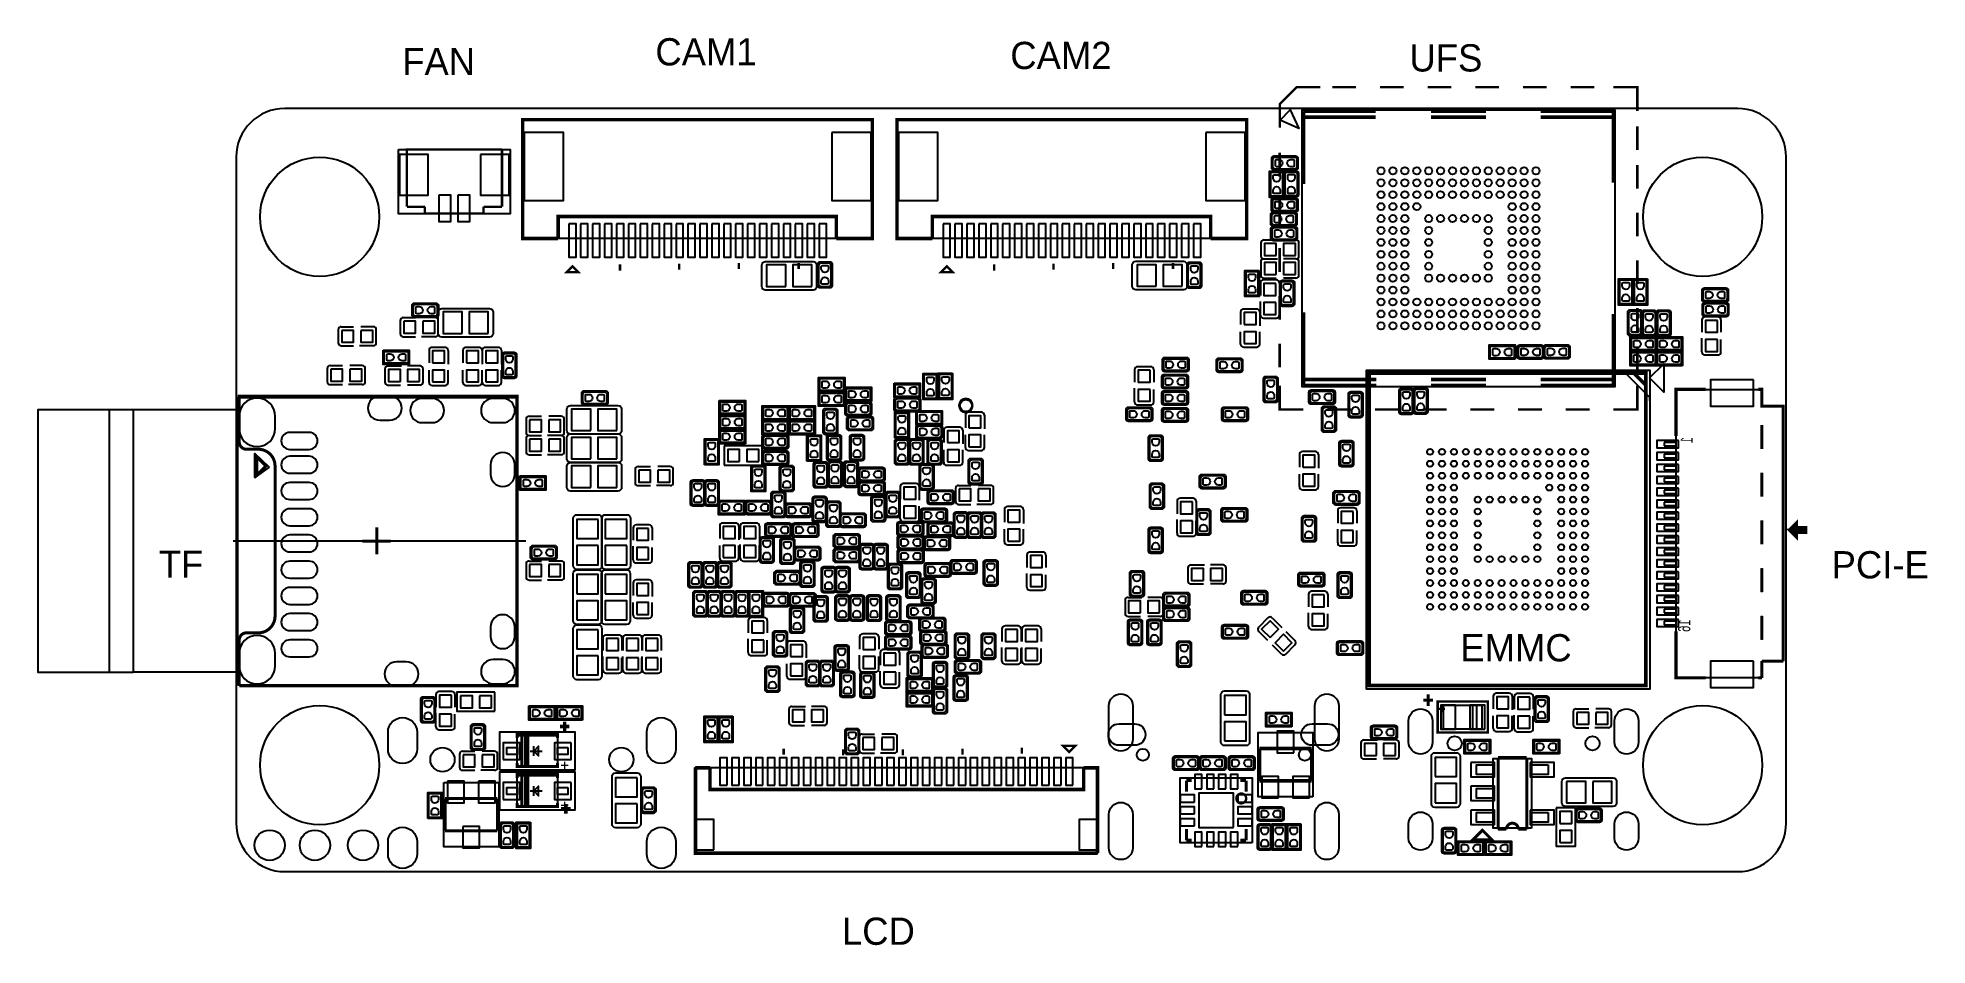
# Model space of a CAD drawing. Extents: x -52.7 to 26.5, y -6.9 to 31.2.
import ezdxf

# ---------------------------------------------------------------- set-up
doc = ezdxf.new("R2010")
doc.units = 0
for name, color, linetype in [('BG_OUTLINE', 254, 'CONTINUOUS'), ('BG_PLACE_BOTTOM', 4, 'CONTINUOUS'), ('PG_ASSEMBLY_BOTTOM', 12, 'CONTINUOUS'), ('PG_SILKSCREEN_BOTTOM', 1, 'CONTINUOUS'), ('PIN_BOTTOM', 5, 'CONTINUOUS')]:
    doc.layers.add(name, color=color, linetype=linetype)

msp = doc.modelspace()

# ---------------------------------------------------------------- texts
at = {"layer": 'BG_PLACE_BOTTOM'}
for s, p in [('CAM1', (-26.797, 30.0228)), ('CAM2', (-11.9126, 29.8704)), ('UFS', (4.826, 29.7688)), ('FAN', (-37.4142, 29.6164)), ('TF', (-47.625, 8.5344)), ('PCI-E', (22.5298, 8.509)), ('EMMC', (6.9596, 5.0292)), ('LCD', (-18.9738, -6.858))]:
    msp.add_text(s, height=1.143, dxfattribs=at).set_placement(p)
at = {"layer": 'PG_ASSEMBLY_BOTTOM', "text_generation_flag": 2, "width": 0.686567}
for s, p in [('1', (16.705326, 14.43863)), ('16', (16.605504, 6.788658))]:
    msp.add_text(s, height=0.51054, rotation=90, dxfattribs=at).set_placement(p)

# ---------------------------------------------------------------- linework, layer by layer
at = {"layer": 'BG_OUTLINE'}
msp.add_lwpolyline([(-44.375832, -1.755902, 0.414214), (-42.343832, -3.787902), (18.592292, -3.787902, 0.414214), (20.624292, -1.755902), (20.624292, 26.183336, 0.414214), (18.592292, 28.215336), (-42.343832, 28.215336, 0.414214), (-44.375832, 26.183336)], format="xyb", close=True, dxfattribs=at)
at = {"layer": 'PG_ASSEMBLY_BOTTOM'}
for points, const_width in [([(1.095502, 29.113988), (0.095504, 29.113988), (-0.611632, 28.407106), (-0.611632, 27.407108)], 0.102108), ([(2.586482, 29.113988), (1.586484, 29.113988)], 0.102108), ([(4.586478, 29.113988), (3.58648, 29.113988)], 0.102108), ([(6.586474, 29.113988), (5.586476, 29.113988)], 0.102108), ([(8.58647, 29.113988), (7.586472, 29.113988)], 0.102108), ([(10.586466, 29.113988), (9.586468, 29.113988)], 0.102108), ([(12.586462, 29.113988), (11.586464, 29.113988)], 0.102108), ([(14.383512, 28.11399), (14.383512, 29.113988), (13.383514, 29.113988)], 0.102108), ([(14.383512, 27.471116), (14.383512, 26.470864)], 0.102108), ([(-0.616712, 26.36012), (-0.616712, 25.359868)], 0.102108), ([(14.383512, 25.85212), (14.383512, 24.851868)], 0.102108), ([(-0.616712, 24.360124), (-0.616712, 23.359872)], 0.102108), ([(14.383512, 23.852124), (14.383512, 22.851872)], 0.102108), ([(-0.616712, 22.360128), (-0.616712, 21.359876)], 0.102108), ([(14.383512, 21.852128), (14.383512, 20.851876)], 0.102108), ([(-0.616712, 20.360132), (-0.616712, 19.35988)], 0.102108), ([(14.383512, 19.852132), (14.383512, 18.85188)], 0.102108), ([(-0.616712, 18.360136), (-0.616712, 17.359884)], 0.102108), ([(14.383512, 18.233136), (14.383512, 17.232884)], 0.102108), ([(-0.616712, 16.59001), (-0.616712, 15.590012), (0.383286, 15.590012)], 0.102108), ([(13.383514, 15.590012), (14.383512, 15.590012), (14.383512, 16.59001)], 0.102108), ([(2.383536, 15.590012), (1.383284, 15.590012)], 0.102108), ([(4.383532, 15.590012), (3.38328, 15.590012)], 0.102108), ([(6.383528, 15.590012), (5.383276, 15.590012)], 0.102108), ([(8.383524, 15.590012), (7.383272, 15.590012)], 0.102108), ([(10.38352, 15.590012), (9.383268, 15.590012)], 0.102108), ([(12.383516, 15.590012), (11.383264, 15.590012)], 0.102108), ([(20.755356, 10.538714), (21.05533, 10.838688)], 0.127), ([(20.855432, 10.638536), (20.755356, 10.538714)], 0.127), ([(20.755356, 10.538714), (20.855432, 10.438638)], 0.127), ([(20.755356, 10.538714), (21.45538, 10.538714)], 0.127), ([(21.05533, 10.238486), (20.755356, 10.538714)], 0.127), ([(21.45538, 10.638536), (20.855432, 10.638536)], 0.127), ([(20.855432, 10.438638), (21.45538, 10.438638)], 0.127), ([(21.05533, 10.838688), (21.05533, 10.238486)], 0.127), ([(21.45538, 10.538714), (21.45538, 10.638536)], 0.127), ([(21.45538, 10.438638), (21.45538, 10.538714)], 0.127), ([(6.161278, 3.192526), (6.161278, 2.892298)], 0.100076), ([(6.311138, 3.042412), (6.011164, 3.042412)], 0.100076), ([(-32.399986, 0.644906), (-32.399986, 1.895094)], 0.127), ([(-30.599888, 0.519938), (-30.599888, 0.819912)], 0.050038), ([(-32.399986, -1.031494), (-32.399986, 0.218694)], 0.127), ([(-30.750002, 0.670052), (-30.450028, 0.670052)], 0.050038), ([(-30.750002, -1.006348), (-30.450028, -1.006348)], 0.050038), ([(-30.599888, -1.156462), (-30.599888, -0.856488)], 0.050038), ([(8.28421, -2.450084), (7.48411, -2.450084), (7.88416, -2.050034), (8.28421, -2.450084)], 0.127)]:
    msp.add_lwpolyline(points, dxfattribs=dict(at, const_width=const_width))
for points in [[(13.443458, 28.161996), (13.443458, 16.542004), (0.323342, 16.542004), (0.323342, 28.161996)], [(-32.383222, 22.76602), (-32.383222, 27.728926), (-17.705578, 27.728926), (-17.705578, 22.76602)], [(-16.686022, 22.76602), (-16.686022, 27.728926), (-2.008378, 27.728926), (-2.008378, 22.76602)], [(-37.57041, 26.493724), (-32.890206, 26.493724), (-32.890206, 23.793704), (-37.57041, 23.793704)], [(-0.442214, 25.589992), (-0.442214, 24.490172), (-1.042162, 24.490172), (-1.042162, 25.589992)], [(-1.477518, 21.426424), (-1.477518, 20.326604), (-2.077466, 20.326604), (-2.077466, 21.426424)], [(14.1986, 21.074888), (14.1986, 19.975068), (13.598652, 19.975068), (13.598652, 21.074888)], [(14.8082, 21.074888), (14.8082, 19.975068), (14.208252, 19.975068), (14.208252, 21.074888)], [(9.265158, 17.700752), (8.165338, 17.700752), (8.165338, 18.3007), (9.265158, 18.3007)], [(15.184374, 18.038826), (14.084554, 18.038826), (14.084554, 18.638774), (15.184374, 18.638774)], [(15.176754, 18.638774), (16.276574, 18.638774), (16.276574, 18.038826), (15.176754, 18.038826)], [(-38.21811, 18.079974), (-37.11829, 18.079974), (-37.11829, 17.480026), (-38.21811, 17.480026)], [(14.084554, 18.029174), (15.184374, 18.029174), (15.184374, 17.429226), (14.084554, 17.429226)], [(16.276574, 17.429226), (15.176754, 17.429226), (15.176754, 18.029174), (16.276574, 18.029174)], [(-18.85569, 16.337026), (-19.95551, 16.337026), (-19.95551, 16.936974), (-18.85569, 16.936974)], [(-16.789654, 16.693134), (-15.689834, 16.693134), (-15.689834, 16.093186), (-16.789654, 16.093186)], [(-14.968728, 17.107662), (-14.968728, 16.007842), (-15.568676, 16.007842), (-15.568676, 17.107662)], [(-14.332966, 17.11833), (-14.332966, 16.01851), (-14.932914, 16.01851), (-14.932914, 17.11833)], [(-24.12111, 15.971774), (-23.02129, 15.971774), (-23.02129, 15.371826), (-24.12111, 15.371826)], [(-18.85569, 15.727426), (-19.95551, 15.727426), (-19.95551, 16.327374), (-18.85569, 16.327374)], [(-17.73809, 15.930626), (-18.83791, 15.930626), (-18.83791, 16.530574), (-17.73809, 16.530574)], [(-24.12111, 15.362174), (-23.02129, 15.362174), (-23.02129, 14.762226), (-24.12111, 14.762226)], [(-21.21789, 15.143226), (-22.31771, 15.143226), (-22.31771, 15.743174), (-21.21789, 15.743174)], [(-22.31771, 15.133574), (-21.21789, 15.133574), (-21.21789, 14.533626), (-22.31771, 14.533626)], [(-20.10029, 15.143226), (-21.20011, 15.143226), (-21.20011, 15.743174), (-20.10029, 15.743174)], [(-20.10029, 14.533626), (-21.20011, 14.533626), (-21.20011, 15.133574), (-20.10029, 15.133574)], [(-16.759174, 14.38529), (-16.759174, 15.48511), (-16.159226, 15.48511), (-16.159226, 14.38529)], [(-15.86611, 15.539974), (-14.76629, 15.539974), (-14.76629, 14.940026), (-15.86611, 14.940026)], [(-24.734774, 13.26769), (-24.734774, 14.36751), (-24.134826, 14.36751), (-24.134826, 13.26769)], [(-23.02129, 14.152626), (-24.12111, 14.152626), (-24.12111, 14.752574), (-23.02129, 14.752574)], [(-20.442174, 13.42009), (-20.442174, 14.51991), (-19.842226, 14.51991), (-19.842226, 13.42009)], [(-32.48787, 12.809474), (-31.38805, 12.809474), (-31.38805, 12.209526), (-32.48787, 12.209526)], [(-22.179026, 13.24991), (-22.179026, 12.15009), (-22.778974, 12.15009), (-22.778974, 13.24991)], [(-24.14651, 11.780774), (-23.04669, 11.780774), (-23.04669, 11.180826), (-24.14651, 11.180826)], [(-22.880574, 6.89229), (-22.880574, 7.99211), (-22.280626, 7.99211), (-22.280626, 6.89229)], [(-15.15999, 3.738626), (-16.25981, 3.738626), (-16.25981, 4.338574), (-15.15999, 4.338574)], [(-15.15999, 3.129026), (-16.25981, 3.129026), (-16.25981, 3.728974), (-15.15999, 3.728974)], [(8.111236, 3.342386), (8.111236, 2.042414), (6.011164, 2.042414), (6.011164, 3.342386)], [(6.2611, 2.192274), (6.2611, 3.192526), (7.8613, 3.192526), (7.8613, 2.192274)], [(7.636256, 3.192526), (7.636256, 2.192274), (7.486142, 2.192274), (7.486142, 3.192526)], [(-32.097726, 3.164332), (-30.997906, 3.164332), (-30.997906, 2.564384), (-32.097726, 2.564384)], [(-29.854906, 2.564384), (-30.954726, 2.564384), (-30.954726, 3.164332), (-29.854906, 3.164332)], [(-24.14905, 2.731516), (-24.14905, 1.631696), (-24.748998, 1.631696), (-24.748998, 2.731516)], [(-23.547578, 2.731008), (-23.547578, 1.631188), (-24.147526, 1.631188), (-24.147526, 2.731008)], [(-0.102616, 2.289302), (-1.202436, 2.289302), (-1.202436, 2.88925), (-0.102616, 2.88925)], [(-33.325054, 0.4699), (-33.325054, 2.0701), (-30.174946, 2.0701), (-30.174946, 0.4699)], [(-30.900116, 1.919986), (-30.900116, 0.620014), (-32.599884, 0.620014), (-32.599884, 1.919986)], [(0.781812, -0.649986), (-1.518412, -0.649986), (-1.518412, 2.050034), (0.781812, 2.050034)], [(8.22071, 1.147826), (7.12089, 1.147826), (7.12089, 1.747774), (8.22071, 1.747774)], [(11.11631, 1.147826), (10.01649, 1.147826), (10.01649, 1.747774), (11.11631, 1.747774)], [(-32.599884, 1.420114), (-32.599884, 1.119886), (-33.024826, 1.119886), (-33.024826, 1.420114)], [(-30.475174, 1.420114), (-30.475174, 1.119886), (-30.900116, 1.119886), (-30.900116, 1.420114)], [(9.9441, -1.967992), (8.3439, -1.967992), (8.3439, 0.951992), (9.9441, 0.951992)], [(-33.325054, -1.2065), (-33.325054, 0.3937), (-30.174946, 0.3937), (-30.174946, -1.2065)], [(-30.900116, 0.243586), (-30.900116, -1.056386), (-32.599884, -1.056386), (-32.599884, 0.243586)], [(-8.251952, 0.573024), (-8.251952, -3.011424), (-25.123648, -3.011424), (-25.123648, 0.573024)], [(-1.76657, -2.579116), (-4.78663, -2.579116), (-4.78663, 0.140716), (-1.76657, 0.140716)], [(8.3439, 0.691896), (8.3439, 0.2921), (7.643876, 0.2921), (7.643876, 0.691896)], [(10.644124, 0.691896), (10.644124, 0.2921), (9.9441, 0.2921), (9.9441, 0.691896)], [(-36.342574, -1.56591), (-36.342574, -0.46609), (-35.742626, -0.46609), (-35.742626, -1.56591)], [(-35.668712, -0.04699), (-33.368488, -0.04699), (-33.368488, -2.74701), (-35.668712, -2.74701)], [(-32.599884, -0.256286), (-32.599884, -0.556514), (-33.024826, -0.556514), (-33.024826, -0.256286)], [(-30.475174, -0.256286), (-30.475174, -0.556514), (-30.900116, -0.556514), (-30.900116, -0.256286)], [(8.3439, -0.308102), (8.3439, -0.707898), (7.643876, -0.707898), (7.643876, -0.308102)], [(8.3439, -1.3081), (8.3439, -1.707896), (7.643876, -1.707896), (7.643876, -1.3081)], [(10.644124, -1.3081), (10.644124, -1.707896), (9.9441, -1.707896), (9.9441, -1.3081)], [(-32.034226, -1.71323), (-32.034226, -2.81305), (-32.634174, -2.81305), (-32.634174, -1.71323)], [(-0.335026, -1.78689), (-0.335026, -2.88671), (-0.934974, -2.88671), (-0.934974, -1.78689)], [(0.274574, -1.78689), (0.274574, -2.88671), (-0.325374, -2.88671), (-0.325374, -1.78689)], [(7.95401, -3.104134), (6.85419, -3.104134), (6.85419, -2.504186), (7.95401, -2.504186)], [(7.99973, -2.504186), (9.09955, -2.504186), (9.09955, -3.104134), (7.99973, -3.104134)]]:
    msp.add_lwpolyline(points, close=True, dxfattribs=at)
for points in [[(-0.949452, 26.127456, -0.414142), (-0.84963, 26.227532)], [(0.000508, 25.677622), (-0.799592, 25.677622, -0.413794), (-0.899668, 25.777444), (-0.899668, 26.077672, -0.413794), (-0.799592, 26.177494), (0.000508, 26.177494, -0.413794), (0.100584, 26.077672), (0.100584, 25.777444, -0.413794), (0.000508, 25.677622)], [(0.050546, 26.227532, -0.414142), (0.150368, 26.127456)], [(-0.84963, 25.627584, -0.414142), (-0.949452, 25.72766)], [(-0.430022, 25.500838, -0.414142), (-0.329946, 25.60066)], [(0.119888, 25.4508), (0.119888, 24.6507, -0.413794), (0.020066, 24.550624), (-0.280162, 24.550624, -0.413794), (-0.379984, 24.6507), (-0.379984, 25.4508, -0.413794), (-0.280162, 25.550876), (0.020066, 25.550876, -0.413794), (0.119888, 25.4508)], [(0.150368, 25.72766, -0.414142), (0.050546, 25.627584)], [(0.06985, 25.60066, -0.414142), (0.169926, 25.500838)], [(-0.329946, 24.50084, -0.414142), (-0.430022, 24.600662)], [(0.169926, 24.600662, -0.414142), (0.06985, 24.50084)], [(-0.991362, 23.777702, -0.414142), (-0.89154, 23.877778)], [(-0.955294, 24.370538, -0.414142), (-0.855472, 24.470614)], [(-0.855472, 23.870666, -0.414142), (-0.955294, 23.970742)], [(-0.041402, 23.327868), (-0.841502, 23.327868, -0.413794), (-0.941578, 23.42769), (-0.941578, 23.727918, -0.413794), (-0.841502, 23.82774), (-0.041402, 23.82774, -0.413794), (0.058674, 23.727918), (0.058674, 23.42769, -0.413794), (-0.041402, 23.327868)], [(-0.005334, 23.920704), (-0.805434, 23.920704, -0.413794), (-0.90551, 24.020526), (-0.90551, 24.320754, -0.413794), (-0.805434, 24.420576), (-0.005334, 24.420576, -0.413794), (0.094742, 24.320754), (0.094742, 24.020526, -0.413794), (-0.005334, 23.920704)], [(0.008636, 23.877778, -0.414142), (0.108458, 23.777702)], [(0.044704, 24.470614, -0.414142), (0.144526, 24.370538)], [(0.144526, 23.970742, -0.414142), (0.044704, 23.870666)], [(-0.89154, 23.27783, -0.414142), (-0.991362, 23.377906)], [(-0.979932, 23.173182, -0.414142), (-0.88011, 23.273258)], [(-0.029972, 22.723348), (-0.830072, 22.723348, -0.413794), (-0.930148, 22.82317), (-0.930148, 23.123398, -0.413794), (-0.830072, 23.22322), (-0.029972, 23.22322, -0.413794), (0.070104, 23.123398), (0.070104, 22.82317, -0.413794), (-0.029972, 22.723348)], [(0.108458, 23.377906, -0.414142), (0.008636, 23.27783)], [(0.020066, 23.273258, -0.414142), (0.119888, 23.173182)], [(-1.28016, 22.708362, 0.414247), (-1.40716, 22.581362)], [(-0.88011, 22.67331, -0.414142), (-0.979932, 22.773386)], [(0.119888, 22.773386, -0.414142), (0.020066, 22.67331)], [(0.19304, 22.581362, 0.414247), (0.06604, 22.708362)], [(-22.333204, 21.649944, -0.414214), (-22.180804, 21.802344)], [(-20.186396, 21.802344, -0.414214), (-20.033996, 21.649944)], [(-19.988276, 21.689568, -0.414142), (-19.8882, 21.78939)], [(-19.438366, 21.63953), (-19.438366, 20.83943, -0.413794), (-19.538188, 20.739354), (-19.838416, 20.739354, -0.413794), (-19.938238, 20.83943), (-19.938238, 21.63953, -0.413794), (-19.838416, 21.739606), (-19.538188, 21.739606, -0.413794), (-19.438366, 21.63953)], [(-19.488404, 21.78939, -0.414142), (-19.388328, 21.689568)], [(-6.799072, 21.656548, -0.414214), (-6.646672, 21.808948)], [(-4.652264, 21.808948, -0.414214), (-4.499864, 21.656548)], [(-4.497832, 21.67636, -0.414142), (-4.397756, 21.776182)], [(-3.947922, 21.626322), (-3.947922, 20.826222, -0.413794), (-4.047744, 20.726146), (-4.347972, 20.726146, -0.413794), (-4.447794, 20.826222), (-4.447794, 21.626322, -0.413794), (-4.347972, 21.726398), (-4.047744, 21.726398, -0.413794), (-3.947922, 21.626322)], [(-3.99796, 21.776182, -0.414142), (-3.897884, 21.67636)], [(-1.281684, 21.9075, 0.414247), (-1.408684, 21.7805)], [(-1.40716, 22.035008, 0.414247), (-1.28016, 21.908008)], [(0.191516, 21.7805, 0.414247), (0.064516, 21.9075)], [(0.06604, 21.908008, 0.414247), (0.19304, 22.035008)], [(-22.180804, 20.601178, -0.414214), (-22.333204, 20.753578)], [(-20.033996, 20.753578, -0.414214), (-20.186396, 20.601178)], [(-19.8882, 20.68957, -0.414142), (-19.988276, 20.789392)], [(-19.388328, 20.789392, -0.414142), (-19.488404, 20.68957)], [(-6.646672, 20.607782, -0.414214), (-6.799072, 20.760182)], [(-4.499864, 20.760182, -0.414214), (-4.652264, 20.607782)], [(-4.397756, 20.676362, -0.414142), (-4.497832, 20.776184)], [(-3.897884, 20.776184, -0.414142), (-3.99796, 20.676362)], [(-1.29667, 21.025866, 0.414247), (-1.42367, 20.898866)], [(-1.408684, 21.234146, 0.414247), (-1.281684, 21.107146)], [(-0.623316, 20.898866, 0.414247), (-0.750316, 21.025866)], [(-0.600456, 20.918424, -0.414142), (-0.50038, 21.018246)], [(-0.050546, 20.868386), (-0.050546, 20.068286, -0.413794), (-0.150368, 19.96821), (-0.450596, 19.96821, -0.413794), (-0.550418, 20.068286), (-0.550418, 20.868386, -0.413794), (-0.450596, 20.968462), (-0.150368, 20.968462, -0.413794), (-0.050546, 20.868386)], [(-0.100584, 21.018246, -0.414142), (-0.000508, 20.918424)], [(0.064516, 21.107146, 0.414247), (0.191516, 21.234146)], [(17.097756, 20.59432, -0.414142), (17.197578, 20.694396)], [(17.247616, 20.644358), (18.047716, 20.644358, -0.413794), (18.147792, 20.544536), (18.147792, 20.244308, -0.413794), (18.047716, 20.144486), (17.247616, 20.144486, -0.413794), (17.14754, 20.244308), (17.14754, 20.544536, -0.413794), (17.247616, 20.644358)], [(18.097754, 20.694396, -0.414142), (18.197576, 20.59432)], [(-36.99891, 19.956018, -0.414142), (-36.899088, 20.056094)], [(-36.84905, 20.006056), (-36.04895, 20.006056, -0.413794), (-35.948874, 19.906234), (-35.948874, 19.606006, -0.413794), (-36.04895, 19.506184), (-36.84905, 19.506184, -0.413794), (-36.949126, 19.606006), (-36.949126, 19.906234, -0.413794), (-36.84905, 20.006056)], [(-35.998912, 20.056094, -0.414142), (-35.89909, 19.956018)], [(-35.902392, 19.680682, -0.414214), (-35.749992, 19.833082)], [(-33.755584, 19.833082, -0.414214), (-33.603184, 19.680682)], [(-0.50038, 19.918426, -0.414142), (-0.600456, 20.018248)], [(-0.000508, 20.018248, -0.414142), (-0.100584, 19.918426)], [(17.197578, 20.094448, -0.414142), (17.097756, 20.194524)], [(17.111218, 19.984466, -0.414142), (17.21104, 20.084542)], [(17.261078, 20.034504), (18.061178, 20.034504, -0.413794), (18.161254, 19.934682), (18.161254, 19.634454, -0.413794), (18.061178, 19.534632), (17.261078, 19.534632, -0.413794), (17.161002, 19.634454), (17.161002, 19.934682, -0.413794), (17.261078, 20.034504)], [(18.197576, 20.194524, -0.414142), (18.097754, 20.094448)], [(18.111216, 20.084542, -0.414142), (18.211038, 19.984466)], [(-39.974266, 19.063462, 0.414247), (-40.101266, 18.936462)], [(-38.501066, 18.936462, 0.414247), (-38.628066, 19.063462)], [(-37.37356, 19.448272, 0.414247), (-37.50056, 19.321272)], [(-36.899088, 19.456146, -0.414142), (-36.99891, 19.556222)], [(-35.90036, 19.321272, 0.414247), (-36.02736, 19.448272)], [(-35.89909, 19.556222, -0.414142), (-35.998912, 19.456146)], [(-2.125472, 19.806158, 0.414247), (-2.252472, 19.679158)], [(-1.452118, 19.679158, 0.414247), (-1.579118, 19.806158)], [(-1.42367, 19.552666, 0.414247), (-1.29667, 19.425666)], [(-0.750316, 19.425666, 0.414247), (-0.623316, 19.552666)], [(13.98397, 19.67484, -0.414142), (14.084046, 19.774662)], [(14.034008, 18.824702), (14.034008, 19.624802, -0.413794), (14.13383, 19.724878), (14.434058, 19.724878, -0.413794), (14.53388, 19.624802), (14.53388, 18.824702, -0.413794), (14.434058, 18.724626), (14.13383, 18.724626, -0.413794), (14.034008, 18.824702)], [(14.483842, 19.774662, -0.414142), (14.583918, 19.67484)], [(14.578076, 19.662648, -0.414142), (14.678152, 19.76247)], [(15.127986, 19.61261), (15.127986, 18.81251, -0.413794), (15.028164, 18.712434), (14.727936, 18.712434, -0.413794), (14.628114, 18.81251), (14.628114, 19.61261, -0.413794), (14.727936, 19.712686), (15.028164, 19.712686, -0.413794), (15.127986, 19.61261)], [(15.077948, 19.76247, -0.414142), (15.178024, 19.662648)], [(15.187676, 19.662648, -0.414142), (15.287752, 19.76247)], [(15.737586, 19.61261), (15.737586, 18.81251, -0.413794), (15.637764, 18.712434), (15.337536, 18.712434, -0.413794), (15.237714, 18.81251), (15.237714, 19.61261, -0.413794), (15.337536, 19.712686), (15.637764, 19.712686, -0.413794), (15.737586, 19.61261)], [(15.687548, 19.76247, -0.414142), (15.787624, 19.662648)], [(17.215612, 19.48053, 0.414247), (17.088612, 19.35353)], [(17.21104, 19.484594, -0.414142), (17.111218, 19.58467)], [(17.888966, 19.35353, 0.414247), (17.761966, 19.48053)], [(18.211038, 19.58467, -0.414142), (18.111216, 19.484594)], [(-40.101266, 18.390108, 0.414247), (-39.974266, 18.263108)], [(-38.628066, 18.263108, 0.414247), (-38.501066, 18.390108)], [(-37.50056, 18.774918, 0.414247), (-37.37356, 18.647918)], [(-36.02736, 18.647918, 0.414247), (-35.90036, 18.774918)], [(-35.749992, 18.631916, -0.414214), (-35.902392, 18.784316)], [(-33.603184, 18.784316, -0.414214), (-33.755584, 18.631916)], [(-2.252472, 18.332958, 0.414247), (-2.125472, 18.205958)], [(-1.579118, 18.205958, 0.414247), (-1.452118, 18.332958)], [(9.352534, 18.205196, -0.414142), (9.452356, 18.305272)], [(10.302494, 17.755362), (9.502394, 17.755362, -0.413794), (9.402318, 17.855184), (9.402318, 18.155412, -0.413794), (9.502394, 18.255234), (10.302494, 18.255234, -0.413794), (10.40257, 18.155412), (10.40257, 17.855184, -0.413794), (10.302494, 17.755362)], [(10.352532, 18.305272, -0.414142), (10.452354, 18.205196)], [(10.456418, 18.212054, -0.414142), (10.55624, 18.31213)], [(10.606278, 18.262092), (11.406378, 18.262092, -0.413794), (11.506454, 18.16227), (11.506454, 17.862042, -0.413794), (11.406378, 17.76222), (10.606278, 17.76222, -0.413794), (10.506202, 17.862042), (10.506202, 18.16227, -0.413794), (10.606278, 18.262092)], [(11.456416, 18.31213, -0.414142), (11.556238, 18.212054)], [(14.084046, 18.674842, -0.414142), (13.98397, 18.774664)], [(14.583918, 18.774664, -0.414142), (14.483842, 18.674842)], [(14.678152, 18.66265, -0.414142), (14.578076, 18.762472)], [(15.178024, 18.762472, -0.414142), (15.077948, 18.66265)], [(15.287752, 18.66265, -0.414142), (15.187676, 18.762472)], [(15.787624, 18.762472, -0.414142), (15.687548, 18.66265)], [(-40.4368, 17.438624, 0.414247), (-40.5638, 17.311624)], [(-38.9636, 17.311624, 0.414247), (-39.0906, 17.438624)], [(-36.163504, 18.1991, 0.414247), (-36.290504, 18.0721)], [(-35.49015, 18.0721, 0.414247), (-35.61715, 18.1991)], [(-34.741104, 18.1991, 0.414247), (-34.868104, 18.0721)], [(-34.06775, 18.0721, 0.414247), (-34.19475, 18.1991)], [(-33.928304, 18.1991, 0.414247), (-34.055304, 18.0721)], [(-33.25495, 18.0721, 0.414247), (-33.38195, 18.1991)], [(-33.223454, 17.897348, -0.414142), (-33.123378, 17.99717)], [(-32.673544, 17.84731), (-32.673544, 17.04721, -0.413794), (-32.773366, 16.947134), (-33.073594, 16.947134, -0.413794), (-33.173416, 17.04721), (-33.173416, 17.84731, -0.413794), (-33.073594, 17.947386), (-32.773366, 17.947386, -0.413794), (-32.673544, 17.84731)], [(-32.723582, 17.99717, -0.414142), (-32.623506, 17.897348)], [(-5.52831, 17.675098, -0.414142), (-5.428488, 17.775174)], [(-5.37845, 17.725136), (-4.57835, 17.725136, -0.413794), (-4.478274, 17.625314), (-4.478274, 17.325086, -0.413794), (-4.57835, 17.225264), (-5.37845, 17.225264, -0.413794), (-5.478526, 17.325086), (-5.478526, 17.625314, -0.413794), (-5.37845, 17.725136)], [(-4.528312, 17.775174, -0.414142), (-4.42849, 17.675098)], [(-3.26771, 17.649698, -0.414142), (-3.167888, 17.749774)], [(-3.11785, 17.699736), (-2.31775, 17.699736, -0.413794), (-2.217674, 17.599914), (-2.217674, 17.299686, -0.413794), (-2.31775, 17.199864), (-3.11785, 17.199864, -0.413794), (-3.217926, 17.299686), (-3.217926, 17.599914, -0.413794), (-3.11785, 17.699736)], [(-2.267712, 17.749774, -0.414142), (-2.16789, 17.649698)], [(9.452356, 17.705324, -0.414142), (9.352534, 17.8054)], [(10.452354, 17.8054, -0.414142), (10.352532, 17.705324)], [(10.55624, 17.712182, -0.414142), (10.456418, 17.812258)], [(11.556238, 17.812258, -0.414142), (11.456416, 17.712182)], [(17.088612, 18.00733, 0.414247), (17.215612, 17.88033)], [(17.761966, 17.88033, 0.414247), (17.888966, 18.00733)], [(-40.5638, 16.76527, 0.414247), (-40.4368, 16.63827)], [(-39.0906, 16.63827, 0.414247), (-38.9636, 16.76527)], [(-38.0111, 17.41805, 0.414247), (-38.1381, 17.29105)], [(-38.1381, 16.744696, 0.414247), (-38.0111, 16.617696)], [(-36.5379, 17.29105, 0.414247), (-36.6649, 17.41805)], [(-36.6649, 16.617696, 0.414247), (-36.5379, 16.744696)], [(-36.290504, 16.7259, 0.414247), (-36.163504, 16.5989)], [(-35.61715, 16.5989, 0.414247), (-35.49015, 16.7259)], [(-34.868104, 16.7259, 0.414247), (-34.741104, 16.5989)], [(-34.19475, 16.5989, 0.414247), (-34.06775, 16.7259)], [(-34.055304, 16.7259, 0.414247), (-33.928304, 16.5989)], [(-33.38195, 16.5989, 0.414247), (-33.25495, 16.7259)], [(-33.123378, 16.89735, -0.414142), (-33.223454, 16.997172)], [(-32.623506, 16.997172, -0.414142), (-32.723582, 16.89735)], [(-6.57225, 17.3863, 0.414247), (-6.69925, 17.2593)], [(-5.898896, 17.2593, 0.414247), (-6.025896, 17.3863)], [(-5.55371, 16.963898, -0.414142), (-5.453888, 17.063974)], [(-5.428488, 17.175226, -0.414142), (-5.52831, 17.275302)], [(-5.40385, 17.013936), (-4.60375, 17.013936, -0.413794), (-4.503674, 16.914114), (-4.503674, 16.613886, -0.413794), (-4.60375, 16.514064), (-5.40385, 16.514064, -0.413794), (-5.503926, 16.613886), (-5.503926, 16.914114, -0.413794), (-5.40385, 17.013936)], [(-4.553712, 17.063974, -0.414142), (-4.45389, 16.963898)], [(-4.42849, 17.275302, -0.414142), (-4.528312, 17.175226)], [(-3.167888, 17.149826, -0.414142), (-3.26771, 17.249902)], [(-2.16789, 17.249902, -0.414142), (-2.267712, 17.149826)], [(-1.290574, 16.883888, -0.414142), (-1.190498, 16.98371)], [(-1.240536, 16.03375), (-1.240536, 16.83385, -0.413794), (-1.140714, 16.933926), (-0.840486, 16.933926, -0.413794), (-0.740664, 16.83385), (-0.740664, 16.03375, -0.413794), (-0.840486, 15.933674), (-1.140714, 15.933674, -0.413794), (-1.240536, 16.03375)], [(-0.790702, 16.98371, -0.414142), (-0.690626, 16.883888)], [(-29.88691, 16.278098, -0.414142), (-29.787088, 16.378174)], [(-29.787088, 15.778226, -0.414142), (-29.88691, 15.878302)], [(-28.93695, 15.828264), (-29.73705, 15.828264, -0.413794), (-29.837126, 15.928086), (-29.837126, 16.228314, -0.413794), (-29.73705, 16.328136), (-28.93695, 16.328136, -0.413794), (-28.836874, 16.228314), (-28.836874, 15.928086, -0.413794), (-28.93695, 15.828264)], [(-28.886912, 16.378174, -0.414142), (-28.78709, 16.278098)], [(-28.78709, 15.878302, -0.414142), (-28.886912, 15.778226)], [(-18.83791, 15.820898, -0.414142), (-18.738088, 15.920974)], [(-18.68805, 15.870936), (-17.88795, 15.870936, -0.413794), (-17.787874, 15.771114), (-17.787874, 15.470886, -0.413794), (-17.88795, 15.371064), (-18.68805, 15.371064, -0.413794), (-18.788126, 15.470886), (-18.788126, 15.771114, -0.413794), (-18.68805, 15.870936)], [(-17.837912, 15.920974, -0.414142), (-17.73809, 15.820898)], [(-16.78051, 15.998698, -0.414142), (-16.680688, 16.098774)], [(-15.83055, 15.548864), (-16.63065, 15.548864, -0.413794), (-16.730726, 15.648686), (-16.730726, 15.948914, -0.413794), (-16.63065, 16.048736), (-15.83055, 16.048736, -0.413794), (-15.730474, 15.948914), (-15.730474, 15.648686, -0.413794), (-15.83055, 15.548864)], [(-15.780512, 16.098774, -0.414142), (-15.68069, 15.998698)], [(-13.483336, 15.75816, 1), (-14.06652, 15.75816, 1), (-13.483336, 15.75816)], [(-6.69925, 15.9131, 0.414247), (-6.57225, 15.7861)], [(-6.025896, 15.7861, 0.414247), (-5.898896, 15.9131)], [(-5.453888, 16.464026, -0.414142), (-5.55371, 16.564102)], [(-5.55371, 16.278098, -0.414142), (-5.453888, 16.378174)], [(-5.453888, 15.778226, -0.414142), (-5.55371, 15.878302)], [(-4.60375, 15.828264), (-5.40385, 15.828264, -0.413794), (-5.503926, 15.928086), (-5.503926, 16.228314, -0.413794), (-5.40385, 16.328136), (-4.60375, 16.328136, -0.413794), (-4.503674, 16.228314), (-4.503674, 15.928086, -0.413794), (-4.60375, 15.828264)], [(-4.45389, 16.564102, -0.414142), (-4.553712, 16.464026)], [(-4.553712, 16.378174, -0.414142), (-4.45389, 16.278098)], [(-4.45389, 15.878302, -0.414142), (-4.553712, 15.778226)], [(-1.190498, 15.88389, -0.414142), (-1.290574, 15.983712)], [(-0.690626, 15.983712, -0.414142), (-0.790702, 15.88389)], [(0.610108, 16.312896, -0.414142), (0.70993, 16.412972)], [(0.70993, 15.813024, -0.414142), (0.610108, 15.9131)], [(0.759968, 16.362934), (1.560068, 16.362934, -0.413794), (1.660144, 16.263112), (1.660144, 15.962884, -0.413794), (1.560068, 15.863062), (0.759968, 15.863062, -0.413794), (0.659892, 15.962884), (0.659892, 16.263112, -0.413794), (0.759968, 16.362934)], [(1.610106, 16.412972, -0.414142), (1.709928, 16.312896)], [(1.709928, 15.9131, -0.414142), (1.610106, 15.813024)], [(2.265426, 16.248888, -0.414142), (2.365502, 16.34871)], [(2.315464, 15.39875), (2.315464, 16.19885, -0.413794), (2.415286, 16.298926), (2.715514, 16.298926, -0.413794), (2.815336, 16.19885), (2.815336, 15.39875, -0.413794), (2.715514, 15.298674), (2.415286, 15.298674, -0.413794), (2.315464, 15.39875)], [(2.765298, 16.34871, -0.414142), (2.865374, 16.248888)], [(4.394708, 16.38808, -0.414142), (4.494784, 16.487902)], [(4.944618, 16.338042), (4.944618, 15.537942, -0.413794), (4.844796, 15.437866), (4.544568, 15.437866, -0.413794), (4.444746, 15.537942), (4.444746, 16.338042, -0.413794), (4.544568, 16.438118), (4.844796, 16.438118, -0.413794), (4.944618, 16.338042)], [(4.89458, 16.487902, -0.414142), (4.994656, 16.38808)], [(4.99618, 16.403574, -0.414142), (5.096256, 16.503396)], [(5.54609, 16.353536), (5.54609, 15.553436, -0.413794), (5.446268, 15.45336), (5.14604, 15.45336, -0.413794), (5.046218, 15.553436), (5.046218, 16.353536, -0.413794), (5.14604, 16.453612), (5.446268, 16.453612, -0.413794), (5.54609, 16.353536)], [(5.496052, 16.503396, -0.414142), (5.596128, 16.403574)], [(-32.0929, 15.310104, 0.414247), (-32.2199, 15.183104)], [(-30.6197, 15.183104, 0.414247), (-30.7467, 15.310104)], [(-30.512512, 15.609062, -0.414214), (-30.360112, 15.761462)], [(-28.365704, 15.761462, -0.414214), (-28.213304, 15.609062)], [(-19.756374, 15.537688, -0.414142), (-19.656298, 15.63751)], [(-19.206464, 15.48765), (-19.206464, 14.68755, -0.413794), (-19.306286, 14.587474), (-19.606514, 14.587474, -0.413794), (-19.706336, 14.68755), (-19.706336, 15.48765, -0.413794), (-19.606514, 15.587726), (-19.306286, 15.587726, -0.413794), (-19.206464, 15.48765)], [(-19.256502, 15.63751, -0.414142), (-19.156426, 15.537688)], [(-18.738088, 15.321026, -0.414142), (-18.83791, 15.421102)], [(-18.76171, 15.211298, -0.414142), (-18.661888, 15.311374)], [(-17.81175, 14.761464), (-18.61185, 14.761464, -0.413794), (-18.711926, 14.861286), (-18.711926, 15.161514, -0.413794), (-18.61185, 15.261336), (-17.81175, 15.261336, -0.413794), (-17.711674, 15.161514), (-17.711674, 14.861286, -0.413794), (-17.81175, 14.761464)], [(-17.73809, 15.421102, -0.414142), (-17.837912, 15.321026)], [(-17.761712, 15.311374, -0.414142), (-17.66189, 15.211298)], [(-16.680688, 15.498826, -0.414142), (-16.78051, 15.598902)], [(-15.68069, 15.598902, -0.414142), (-15.780512, 15.498826)], [(-13.669772, 15.476982, 0.414247), (-13.796772, 15.349982)], [(-12.996418, 15.349982, 0.414247), (-13.123418, 15.476982)], [(-7.05231, 15.592298, -0.414142), (-6.952488, 15.692374)], [(-6.952488, 15.092426, -0.414142), (-7.05231, 15.192502)], [(-6.90245, 15.642336), (-6.10235, 15.642336, -0.413794), (-6.002274, 15.542514), (-6.002274, 15.242286, -0.413794), (-6.10235, 15.142464), (-6.90245, 15.142464, -0.413794), (-7.002526, 15.242286), (-7.002526, 15.542514, -0.413794), (-6.90245, 15.642336)], [(-6.052312, 15.692374, -0.414142), (-5.95249, 15.592298)], [(-5.95249, 15.192502, -0.414142), (-6.052312, 15.092426)], [(-5.55371, 15.566898, -0.414142), (-5.453888, 15.666974)], [(-5.453888, 15.067026, -0.414142), (-5.55371, 15.167102)], [(-4.60375, 15.117064), (-5.40385, 15.117064, -0.413794), (-5.503926, 15.216886), (-5.503926, 15.517114, -0.413794), (-5.40385, 15.616936), (-4.60375, 15.616936, -0.413794), (-4.503674, 15.517114), (-4.503674, 15.216886, -0.413794), (-4.60375, 15.117064)], [(-4.553712, 15.666974, -0.414142), (-4.45389, 15.566898)], [(-4.45389, 15.167102, -0.414142), (-4.553712, 15.067026)], [(-3.03911, 15.592298, -0.414142), (-2.939288, 15.692374)], [(-2.939288, 15.092426, -0.414142), (-3.03911, 15.192502)], [(-2.88925, 15.642336), (-2.08915, 15.642336, -0.413794), (-1.989074, 15.542514), (-1.989074, 15.242286, -0.413794), (-2.08915, 15.142464), (-2.88925, 15.142464, -0.413794), (-2.989326, 15.242286), (-2.989326, 15.542514, -0.413794), (-2.88925, 15.642336)], [(-2.039112, 15.692374, -0.414142), (-1.93929, 15.592298)], [(-1.93929, 15.192502, -0.414142), (-2.039112, 15.092426)], [(1.147826, 15.639288, -0.414142), (1.247902, 15.73911)], [(1.697736, 15.58925), (1.697736, 14.78915, -0.413794), (1.597914, 14.689074), (1.297686, 14.689074, -0.413794), (1.197864, 14.78915), (1.197864, 15.58925, -0.413794), (1.297686, 15.689326), (1.597914, 15.689326, -0.413794), (1.697736, 15.58925)], [(1.647698, 15.73911, -0.414142), (1.747774, 15.639288)], [(2.365502, 15.24889, -0.414142), (2.265426, 15.348712)], [(2.865374, 15.348712, -0.414142), (2.765298, 15.24889)], [(4.494784, 15.388082, -0.414142), (4.394708, 15.487904)], [(4.994656, 15.487904, -0.414142), (4.89458, 15.388082)], [(5.096256, 15.403576, -0.414142), (4.99618, 15.503398)], [(5.596128, 15.503398, -0.414142), (5.496052, 15.403576)], [(-32.2199, 14.63675, 0.414247), (-32.0929, 14.50975)], [(-32.0929, 14.497304, 0.414247), (-32.2199, 14.370304)], [(-30.7467, 14.50975, 0.414247), (-30.6197, 14.63675)], [(-30.6197, 14.370304, 0.414247), (-30.7467, 14.497304)], [(-30.360112, 14.560296, -0.414214), (-30.512512, 14.712696)], [(-30.512512, 14.415262, -0.414214), (-30.360112, 14.567662)], [(-28.213304, 14.712696, -0.414214), (-28.365704, 14.560296)], [(-28.365704, 14.567662, -0.414214), (-28.213304, 14.415262)], [(-22.31771, 14.436598, -0.414142), (-22.217888, 14.536674)], [(-22.16785, 14.486636), (-21.36775, 14.486636, -0.413794), (-21.267674, 14.386814), (-21.267674, 14.086586, -0.413794), (-21.36775, 13.986764), (-22.16785, 13.986764, -0.413794), (-22.267926, 14.086586), (-22.267926, 14.386814, -0.413794), (-22.16785, 14.486636)], [(-21.317712, 14.536674, -0.414142), (-21.21789, 14.436598)], [(-19.656298, 14.53769, -0.414142), (-19.756374, 14.637512)], [(-19.603974, 14.445488, -0.414142), (-19.503898, 14.54531)], [(-19.553936, 13.59535), (-19.553936, 14.39545, -0.413794), (-19.454114, 14.495526), (-19.153886, 14.495526, -0.413794), (-19.054064, 14.39545), (-19.054064, 13.59535, -0.413794), (-19.153886, 13.495274), (-19.454114, 13.495274, -0.413794), (-19.553936, 13.59535)], [(-19.156426, 14.637512, -0.414142), (-19.256502, 14.53769)], [(-19.104102, 14.54531, -0.414142), (-19.004026, 14.445488)], [(-18.661888, 14.711426, -0.414142), (-18.76171, 14.811502)], [(-18.638774, 14.445488, -0.414142), (-18.538698, 14.54531)], [(-18.588736, 13.59535), (-18.588736, 14.39545, -0.413794), (-18.488914, 14.495526), (-18.188686, 14.495526, -0.413794), (-18.088864, 14.39545), (-18.088864, 13.59535, -0.413794), (-18.188686, 13.495274), (-18.488914, 13.495274, -0.413794), (-18.588736, 13.59535)], [(-18.138902, 14.54531, -0.414142), (-18.038826, 14.445488)], [(-17.66189, 14.811502, -0.414142), (-17.761712, 14.711426)], [(-16.759174, 14.267688, -0.414142), (-16.659098, 14.36751)], [(-16.709136, 13.41755), (-16.709136, 14.21765, -0.413794), (-16.609314, 14.317726), (-16.309086, 14.317726, -0.413794), (-16.209264, 14.21765), (-16.209264, 13.41755, -0.413794), (-16.309086, 13.317474), (-16.609314, 13.317474, -0.413794), (-16.709136, 13.41755)], [(-16.259302, 14.36751, -0.414142), (-16.159226, 14.267688)], [(-16.149574, 14.267688, -0.414142), (-16.049498, 14.36751)], [(-16.099536, 13.41755), (-16.099536, 14.21765, -0.413794), (-15.999714, 14.317726), (-15.699486, 14.317726, -0.413794), (-15.599664, 14.21765), (-15.599664, 13.41755, -0.413794), (-15.699486, 13.317474), (-15.999714, 13.317474, -0.413794), (-16.099536, 13.41755)], [(-15.86611, 14.855698, -0.414142), (-15.766288, 14.955774)], [(-15.766288, 14.355826, -0.414142), (-15.86611, 14.455902)], [(-14.91615, 14.405864), (-15.71625, 14.405864, -0.413794), (-15.816326, 14.505686), (-15.816326, 14.805914, -0.413794), (-15.71625, 14.905736), (-14.91615, 14.905736, -0.413794), (-14.816074, 14.805914), (-14.816074, 14.505686, -0.413794), (-14.91615, 14.405864)], [(-15.649702, 14.36751, -0.414142), (-15.549626, 14.267688)], [(-15.387574, 14.267688, -0.414142), (-15.287498, 14.36751)], [(-15.337536, 13.41755), (-15.337536, 14.21765, -0.413794), (-15.237714, 14.317726), (-14.937486, 14.317726, -0.413794), (-14.837664, 14.21765), (-14.837664, 13.41755, -0.413794), (-14.937486, 13.317474), (-15.237714, 13.317474, -0.413794), (-15.337536, 13.41755)], [(-14.887702, 14.36751, -0.414142), (-14.787626, 14.267688)], [(-14.866112, 14.955774, -0.414142), (-14.76629, 14.855698)], [(-14.76629, 14.455902, -0.414142), (-14.866112, 14.355826)], [(-14.576044, 14.85392, 0.414247), (-14.703044, 14.72692)], [(-13.90269, 14.72692, 0.414247), (-14.02969, 14.85392)], [(-6.116574, 14.420088, -0.414142), (-6.016498, 14.51991)], [(-6.066536, 13.56995), (-6.066536, 14.37005, -0.413794), (-5.966714, 14.470126), (-5.666486, 14.470126, -0.413794), (-5.566664, 14.37005), (-5.566664, 13.56995, -0.413794), (-5.666486, 13.469874), (-5.966714, 13.469874, -0.413794), (-6.066536, 13.56995)], [(-5.616702, 14.51991, -0.414142), (-5.516626, 14.420088)], [(1.247902, 14.63929, -0.414142), (1.147826, 14.739112)], [(1.747774, 14.739112, -0.414142), (1.647698, 14.63929)], [(1.884426, 14.191488, -0.414142), (1.984502, 14.29131)], [(2.384298, 14.29131, -0.414142), (2.484374, 14.191488)], [(-32.2199, 13.82395, 0.414247), (-32.0929, 13.69695)], [(-30.7467, 13.69695, 0.414247), (-30.6197, 13.82395)], [(-30.360112, 13.366496, -0.414214), (-30.512512, 13.518896)], [(-28.213304, 13.518896, -0.414214), (-28.365704, 13.366496)], [(-22.217888, 13.936726, -0.414142), (-22.31771, 14.036802)], [(-22.31771, 13.763498, -0.414142), (-22.217888, 13.863574)], [(-21.36775, 13.313664), (-22.16785, 13.313664, -0.413794), (-22.267926, 13.413486), (-22.267926, 13.713714, -0.413794), (-22.16785, 13.813536), (-21.36775, 13.813536, -0.413794), (-21.267674, 13.713714), (-21.267674, 13.413486, -0.413794), (-21.36775, 13.313664)], [(-21.21789, 14.036802, -0.414142), (-21.317712, 13.936726)], [(-21.317712, 13.863574, -0.414142), (-21.21789, 13.763498)], [(-19.503898, 13.44549, -0.414142), (-19.603974, 13.545312)], [(-19.004026, 13.545312, -0.414142), (-19.104102, 13.44549)], [(-18.538698, 13.44549, -0.414142), (-18.638774, 13.545312)], [(-18.038826, 13.545312, -0.414142), (-18.138902, 13.44549)], [(-13.796772, 14.003782, 0.414247), (-13.669772, 13.876782)], [(-13.667994, 13.439394, -0.414142), (-13.567918, 13.539216)], [(-13.617956, 12.589256), (-13.617956, 13.389356, -0.413794), (-13.518134, 13.489432), (-13.217906, 13.489432, -0.413794), (-13.118084, 13.389356), (-13.118084, 12.589256, -0.413794), (-13.217906, 12.48918), (-13.518134, 12.48918, -0.413794), (-13.617956, 12.589256)], [(-13.168122, 13.539216, -0.414142), (-13.068046, 13.439394)], [(-13.123418, 13.876782, 0.414247), (-12.996418, 14.003782)], [(-6.016498, 13.42009, -0.414142), (-6.116574, 13.519912)], [(-5.516626, 13.519912, -0.414142), (-5.616702, 13.42009)], [(0.336296, 13.8303, 0.414247), (0.209296, 13.7033)], [(1.00965, 13.7033, 0.414247), (0.88265, 13.8303)], [(2.434336, 14.14145), (2.434336, 13.34135, -0.413794), (2.334514, 13.241274), (2.034286, 13.241274, -0.413794), (1.934464, 13.34135), (1.934464, 14.14145, -0.413794), (2.034286, 14.241526), (2.334514, 14.241526, -0.413794), (2.434336, 14.14145)], [(-30.512512, 13.221462, -0.414214), (-30.360112, 13.373862)], [(-28.365704, 13.373862, -0.414214), (-28.213304, 13.221462)], [(-27.5209, 13.201904, 0.414247), (-27.6479, 13.074904)], [(-26.0477, 13.074904, 0.414247), (-26.1747, 13.201904)], [(-22.217888, 13.263626, -0.414142), (-22.31771, 13.363702)], [(-21.585174, 13.150088, -0.414142), (-21.485098, 13.24991)], [(-21.035264, 13.10005), (-21.035264, 12.29995, -0.413794), (-21.135086, 12.199874), (-21.435314, 12.199874, -0.413794), (-21.535136, 12.29995), (-21.535136, 13.10005, -0.413794), (-21.435314, 13.200126), (-21.135086, 13.200126, -0.413794), (-21.035264, 13.10005)], [(-21.21789, 13.363702, -0.414142), (-21.317712, 13.263626)], [(-21.085302, 13.24991, -0.414142), (-20.985226, 13.150088)], [(-20.162774, 13.302488, -0.414142), (-20.062698, 13.40231)], [(-20.112736, 12.45235), (-20.112736, 13.25245, -0.413794), (-20.012914, 13.352526), (-19.712686, 13.352526, -0.413794), (-19.612864, 13.25245), (-19.612864, 12.45235, -0.413794), (-19.712686, 12.352274), (-20.012914, 12.352274, -0.413794), (-20.112736, 12.45235)], [(-19.662902, 13.40231, -0.414142), (-19.562826, 13.302488)], [(-19.565874, 13.327888, -0.414142), (-19.465798, 13.42771)], [(-19.015964, 13.27785), (-19.015964, 12.47775, -0.413794), (-19.115786, 12.377674), (-19.416014, 12.377674, -0.413794), (-19.515836, 12.47775), (-19.515836, 13.27785, -0.413794), (-19.416014, 13.377926), (-19.115786, 13.377926, -0.413794), (-19.015964, 13.27785)], [(-19.066002, 13.42771, -0.414142), (-18.965926, 13.327888)], [(-18.892774, 13.327888, -0.414142), (-18.792698, 13.42771)], [(-18.842736, 12.47775), (-18.842736, 13.27785, -0.413794), (-18.742914, 13.377926), (-18.442686, 13.377926, -0.413794), (-18.342864, 13.27785), (-18.342864, 12.47775, -0.413794), (-18.442686, 12.377674), (-18.742914, 12.377674, -0.413794), (-18.842736, 12.47775)], [(-18.392902, 13.42771, -0.414142), (-18.292826, 13.327888)], [(-18.278856, 13.071348, -0.413895), (-18.179288, 13.171424)], [(-18.12925, 13.121386), (-17.32915, 13.121386, -0.413794), (-17.229074, 13.021564), (-17.229074, 12.721336, -0.413794), (-17.32915, 12.621514), (-18.12925, 12.621514, -0.413794), (-18.229326, 12.721336), (-18.229326, 13.021564, -0.413794), (-18.12925, 13.121386)], [(-17.279112, 13.171424, -0.413895), (-17.179544, 13.071348)], [(-16.659098, 13.26769, -0.414142), (-16.759174, 13.367512)], [(-16.159226, 13.367512, -0.414142), (-16.259302, 13.26769)], [(-16.049498, 13.26769, -0.414142), (-16.149574, 13.367512)], [(-15.725394, 13.216128, -0.414142), (-15.625318, 13.31595)], [(-15.675356, 12.36599), (-15.675356, 13.16609, -0.413794), (-15.575534, 13.266166), (-15.275306, 13.266166, -0.413794), (-15.175484, 13.16609), (-15.175484, 12.36599, -0.413794), (-15.275306, 12.265914), (-15.575534, 12.265914, -0.413794), (-15.675356, 12.36599)], [(-15.549626, 13.367512, -0.414142), (-15.649702, 13.26769)], [(-15.287498, 13.26769, -0.414142), (-15.387574, 13.367512)], [(-15.225522, 13.31595, -0.414142), (-15.125446, 13.216128)], [(-14.787626, 13.367512, -0.414142), (-14.887702, 13.26769)], [(-14.703044, 13.38072, 0.414247), (-14.576044, 13.25372)], [(-14.02969, 13.25372, 0.414247), (-13.90269, 13.38072)], [(-3.97891, 12.772898, -0.414142), (-3.879088, 12.872974)], [(-3.82905, 12.822936), (-3.02895, 12.822936, -0.413794), (-2.928874, 12.723114), (-2.928874, 12.422886, -0.413794), (-3.02895, 12.323064), (-3.82905, 12.323064, -0.413794), (-3.929126, 12.422886), (-3.929126, 12.723114, -0.413794), (-3.82905, 12.822936)], [(-2.978912, 12.872974, -0.414142), (-2.87909, 12.772898)], [(1.984502, 13.19149, -0.414142), (1.884426, 13.291312)], [(2.484374, 13.291312, -0.414142), (2.384298, 13.19149)], [(-30.360112, 12.172696, -0.414214), (-30.512512, 12.325096)], [(-28.213304, 12.325096, -0.414214), (-28.365704, 12.172696)], [(-27.6479, 12.52855, 0.414247), (-27.5209, 12.40155)], [(-26.1747, 12.40155, 0.414247), (-26.0477, 12.52855)], [(-25.318974, 12.540488, -0.414142), (-25.218898, 12.64031)], [(-24.769064, 12.49045), (-24.769064, 11.69035, -0.413794), (-24.868886, 11.590274), (-25.169114, 11.590274, -0.413794), (-25.268936, 11.69035), (-25.268936, 12.49045, -0.413794), (-25.169114, 12.590526), (-24.868886, 12.590526, -0.413794), (-24.769064, 12.49045)], [(-24.819102, 12.64031, -0.414142), (-24.719026, 12.540488)], [(-24.734774, 12.540488, -0.414142), (-24.634698, 12.64031)], [(-24.184864, 12.49045), (-24.184864, 11.69035, -0.413794), (-24.284686, 11.590274), (-24.584914, 11.590274, -0.413794), (-24.684736, 11.69035), (-24.684736, 12.49045, -0.413794), (-24.584914, 12.590526), (-24.284686, 12.590526, -0.413794), (-24.184864, 12.49045)], [(-24.234902, 12.64031, -0.414142), (-24.134826, 12.540488)], [(-21.940774, 12.057888, -0.414142), (-21.840698, 12.15771)], [(-21.890736, 11.20775), (-21.890736, 12.00785, -0.413794), (-21.790914, 12.107926), (-21.490686, 12.107926, -0.413794), (-21.390864, 12.00785), (-21.390864, 11.20775, -0.413794), (-21.490686, 11.107674), (-21.790914, 11.107674, -0.413794), (-21.890736, 11.20775)], [(-21.485098, 12.15009, -0.414142), (-21.585174, 12.249912)], [(-21.440902, 12.15771, -0.414142), (-21.340826, 12.057888)], [(-20.985226, 12.249912, -0.414142), (-21.085302, 12.15009)], [(-20.21332, 11.854942, -0.413281), (-20.113498, 11.95451)], [(-19.663664, 11.80465), (-19.663664, 11.004804, -0.413415), (-19.763232, 10.904728), (-20.063714, 10.904728, -0.41349), (-20.163282, 11.004804), (-20.163282, 11.80465, -0.413678), (-20.063714, 11.904726), (-19.763232, 11.904726, -0.413603), (-19.663664, 11.80465)], [(-20.062698, 12.30249, -0.414142), (-20.162774, 12.402312)], [(-19.713702, 11.95451, -0.413951), (-19.613626, 11.854942)], [(-19.562826, 12.402312, -0.414142), (-19.662902, 12.30249)], [(-19.465798, 12.32789, -0.414142), (-19.565874, 12.427712)], [(-18.965926, 12.427712, -0.414142), (-19.066002, 12.32789)], [(-18.792698, 12.32789, -0.414142), (-18.892774, 12.427712)], [(-18.292826, 12.427712, -0.414142), (-18.392902, 12.32789)], [(-18.27911, 12.485878, -0.414142), (-18.179288, 12.585954)], [(-18.179288, 11.986006, -0.414142), (-18.27911, 12.086082)], [(-18.179288, 12.571476, -0.413895), (-18.278856, 12.671552)], [(-18.12925, 12.535916), (-17.32915, 12.535916, -0.413794), (-17.229074, 12.436094), (-17.229074, 12.135866, -0.413794), (-17.32915, 12.036044), (-18.12925, 12.036044, -0.413794), (-18.229326, 12.135866), (-18.229326, 12.436094, -0.413794), (-18.12925, 12.535916)], [(-17.749774, 11.880088, -0.414142), (-17.649698, 11.97991)], [(-17.699736, 11.02995), (-17.699736, 11.83005, -0.413794), (-17.599914, 11.930126), (-17.299686, 11.930126, -0.413794), (-17.199864, 11.83005), (-17.199864, 11.02995, -0.413794), (-17.299686, 10.929874), (-17.599914, 10.929874, -0.413794), (-17.699736, 11.02995)], [(-17.179544, 12.671552, -0.413895), (-17.279112, 12.571476)], [(-17.279112, 12.585954, -0.414142), (-17.17929, 12.485878)], [(-17.17929, 12.086082, -0.414142), (-17.279112, 11.986006)], [(-17.249902, 11.97991, -0.414142), (-17.149826, 11.880088)], [(-17.140174, 12.057888, -0.414142), (-17.040098, 12.15771)], [(-17.090136, 11.20775), (-17.090136, 12.00785, -0.413794), (-16.990314, 12.107926), (-16.690086, 12.107926, -0.413794), (-16.590264, 12.00785), (-16.590264, 11.20775, -0.413794), (-16.690086, 11.107674), (-16.990314, 11.107674, -0.413794), (-17.090136, 11.20775)], [(-16.640302, 12.15771, -0.414142), (-16.540226, 12.057888)], [(-16.402304, 12.4841, 0.414247), (-16.529304, 12.3571)], [(-15.72895, 12.3571, 0.414247), (-15.85595, 12.4841)], [(-15.625318, 12.21613, -0.414142), (-15.725394, 12.315952)], [(-15.38351, 12.112498, -0.414142), (-15.283688, 12.212574)], [(-14.43355, 11.662664), (-15.23365, 11.662664, -0.413794), (-15.333726, 11.762486), (-15.333726, 12.062714, -0.413794), (-15.23365, 12.162536), (-14.43355, 12.162536, -0.413794), (-14.333474, 12.062714), (-14.333474, 11.762486, -0.413794), (-14.43355, 11.662664)], [(-15.125446, 12.315952, -0.414142), (-15.225522, 12.21613)], [(-14.383512, 12.212574, -0.414142), (-14.28369, 12.112498)], [(-14.0843, 12.410694, 0.414247), (-14.2113, 12.283694)], [(-13.567918, 12.439396, -0.414142), (-13.667994, 12.539218)], [(-13.068046, 12.539218, -0.414142), (-13.168122, 12.439396)], [(-12.6111, 12.283694, 0.414247), (-12.7381, 12.410694)], [(-6.065774, 12.409678, -0.414142), (-5.965698, 12.5095)], [(-6.015736, 11.55954), (-6.015736, 12.35964, -0.413794), (-5.915914, 12.459716), (-5.615686, 12.459716, -0.413794), (-5.515864, 12.35964), (-5.515864, 11.55954, -0.413794), (-5.615686, 11.459464), (-5.915914, 11.459464, -0.413794), (-6.015736, 11.55954)], [(-5.565902, 12.5095, -0.414142), (-5.465826, 12.409678)], [(-3.879088, 12.273026, -0.414142), (-3.97891, 12.373102)], [(-2.87909, 12.373102, -0.414142), (-2.978912, 12.273026)], [(0.209296, 12.3571, 0.414247), (0.336296, 12.2301)], [(0.88265, 12.2301, 0.414247), (1.00965, 12.3571)], [(1.63449, 12.087098, -0.414142), (1.734312, 12.187174)], [(2.58445, 11.637264), (1.78435, 11.637264, -0.413794), (1.684274, 11.737086), (1.684274, 12.037314, -0.413794), (1.78435, 12.137136), (2.58445, 12.137136, -0.413794), (2.684526, 12.037314), (2.684526, 11.737086, -0.413794), (2.58445, 11.637264)], [(2.634488, 12.187174, -0.414142), (2.73431, 12.087098)], [(-30.239462, 11.029696, -0.414214), (-30.087062, 11.182096)], [(-29.190696, 11.182096, -0.414214), (-29.038296, 11.029696)], [(-29.045662, 11.029696, -0.414214), (-28.893262, 11.182096)], [(-27.996896, 11.182096, -0.414214), (-27.844496, 11.029696)], [(-25.218898, 11.54049, -0.414142), (-25.318974, 11.640312)], [(-24.719026, 11.640312, -0.414142), (-24.819102, 11.54049)], [(-24.634698, 11.54049, -0.414142), (-24.734774, 11.640312)], [(-24.134826, 11.640312, -0.414142), (-24.234902, 11.54049)], [(-23.02891, 11.680698, -0.414142), (-22.929088, 11.780774)], [(-22.929088, 11.180826, -0.414142), (-23.02891, 11.280902)], [(-22.87905, 11.730736), (-22.07895, 11.730736, -0.413794), (-21.978874, 11.630914), (-21.978874, 11.330686, -0.413794), (-22.07895, 11.230864), (-22.87905, 11.230864, -0.413794), (-22.979126, 11.330686), (-22.979126, 11.630914, -0.413794), (-22.87905, 11.730736)], [(-22.028912, 11.780774, -0.414142), (-21.92909, 11.680698)], [(-21.92909, 11.280902, -0.414142), (-22.028912, 11.180826)], [(-21.840698, 11.05789, -0.414142), (-21.940774, 11.157712)], [(-21.340826, 11.157712, -0.414142), (-21.440902, 11.05789)], [(-21.35251, 11.566398, -0.414142), (-21.252688, 11.666474)], [(-21.252688, 11.066526, -0.414142), (-21.35251, 11.166602)], [(-21.20265, 11.616436), (-20.40255, 11.616436, -0.413794), (-20.302474, 11.516614), (-20.302474, 11.216386, -0.413794), (-20.40255, 11.116564), (-21.20265, 11.116564, -0.413794), (-21.302726, 11.216386), (-21.302726, 11.516614, -0.413794), (-21.20265, 11.616436)], [(-20.352512, 11.666474, -0.414142), (-20.25269, 11.566398)], [(-20.25269, 11.166602, -0.414142), (-20.352512, 11.066526)], [(-19.629374, 11.651488, -0.414142), (-19.529298, 11.75131)], [(-19.079464, 11.60145), (-19.079464, 10.80135, -0.413794), (-19.179286, 10.701274), (-19.479514, 10.701274, -0.413794), (-19.579336, 10.80135), (-19.579336, 11.60145, -0.413794), (-19.479514, 11.701526), (-19.179286, 11.701526, -0.413794), (-19.079464, 11.60145)], [(-19.129502, 11.75131, -0.414142), (-19.029426, 11.651488)], [(-19.06651, 11.147298, -0.414142), (-18.966688, 11.247374)], [(-18.91665, 11.197336), (-18.11655, 11.197336, -0.413794), (-18.016474, 11.097514), (-18.016474, 10.797286, -0.413794), (-18.11655, 10.697464), (-18.91665, 10.697464, -0.413794), (-19.016726, 10.797286), (-19.016726, 11.097514, -0.413794), (-18.91665, 11.197336)], [(-18.066512, 11.247374, -0.414142), (-17.96669, 11.147298)], [(-17.040098, 11.05789, -0.414142), (-17.140174, 11.157712)], [(-16.540226, 11.157712, -0.414142), (-16.640302, 11.05789)], [(-15.66291, 11.350498, -0.414142), (-15.563088, 11.450574)], [(-14.71295, 10.900664), (-15.51305, 10.900664, -0.413794), (-15.613126, 11.000486), (-15.613126, 11.300714, -0.413794), (-15.51305, 11.400536), (-14.71295, 11.400536, -0.413794), (-14.612874, 11.300714), (-14.612874, 11.000486, -0.413794), (-14.71295, 10.900664)], [(-15.283688, 11.612626, -0.414142), (-15.38351, 11.712702)], [(-14.662912, 11.450574, -0.414142), (-14.56309, 11.350498)], [(-14.28369, 11.712702, -0.414142), (-14.383512, 11.612626)], [(-14.286992, 11.198098, -0.414142), (-14.186916, 11.29792)], [(-14.236954, 10.34796), (-14.236954, 11.14806, -0.413794), (-14.137132, 11.248136), (-13.836904, 11.248136, -0.413794), (-13.737082, 11.14806), (-13.737082, 10.34796, -0.413794), (-13.836904, 10.247884), (-14.137132, 10.247884, -0.413794), (-14.236954, 10.34796)], [(-14.2113, 11.73734, 0.414247), (-14.0843, 11.61034)], [(-13.78712, 11.29792, -0.414142), (-13.687044, 11.198098)], [(-13.711174, 11.194288, -0.414142), (-13.611098, 11.29411)], [(-13.661136, 10.34415), (-13.661136, 11.14425, -0.413794), (-13.561314, 11.244326), (-13.261086, 11.244326, -0.413794), (-13.161264, 11.14425), (-13.161264, 10.34415, -0.413794), (-13.261086, 10.244074), (-13.561314, 10.244074, -0.413794), (-13.661136, 10.34415)], [(-13.211302, 11.29411, -0.414142), (-13.111226, 11.194288)], [(-13.126974, 11.194288, -0.414142), (-13.026898, 11.29411)], [(-13.076936, 10.34415), (-13.076936, 11.14425, -0.413794), (-12.977114, 11.244326), (-12.676886, 11.244326, -0.413794), (-12.577064, 11.14425), (-12.577064, 10.34415, -0.413794), (-12.676886, 10.244074), (-12.977114, 10.244074, -0.413794), (-13.076936, 10.34415)], [(-12.7381, 11.61034, 0.414247), (-12.6111, 11.73734)], [(-12.627102, 11.29411, -0.414142), (-12.527026, 11.194288)], [(-12.033504, 11.5189, 0.414247), (-12.160504, 11.3919)], [(-11.36015, 11.3919, 0.414247), (-11.48715, 11.5189)], [(-5.965698, 11.40968, -0.414142), (-6.065774, 11.509502)], [(-5.465826, 11.509502, -0.414142), (-5.565902, 11.40968)], [(-4.79425, 11.8745, 0.414247), (-4.92125, 11.7475)], [(-4.120896, 11.7475, 0.414247), (-4.247896, 11.8745)], [(-4.109974, 11.321288, -0.414142), (-4.009898, 11.42111)], [(-3.560064, 11.27125), (-3.560064, 10.47115, -0.413794), (-3.659886, 10.371074), (-3.960114, 10.371074, -0.413794), (-4.059936, 10.47115), (-4.059936, 11.27125, -0.413794), (-3.960114, 11.371326), (-3.659886, 11.371326, -0.413794), (-3.560064, 11.27125)], [(-3.610102, 11.42111, -0.414142), (-3.510026, 11.321288)], [(-3.06451, 11.375898, -0.414142), (-2.964688, 11.475974)], [(-2.91465, 11.425936), (-2.11455, 11.425936, -0.413794), (-2.014474, 11.326114), (-2.014474, 11.025886, -0.413794), (-2.11455, 10.926064), (-2.91465, 10.926064, -0.413794), (-3.014726, 11.025886), (-3.014726, 11.326114, -0.413794), (-2.91465, 11.425936)], [(-2.064512, 11.475974, -0.414142), (-1.96469, 11.375898)], [(0.309626, 11.041888, -0.414142), (0.409702, 11.14171)], [(0.809498, 11.14171, -0.414142), (0.909574, 11.041888)], [(1.734312, 11.587226, -0.414142), (1.63449, 11.687302)], [(1.944878, 11.471656, 0.414247), (1.817878, 11.344656)], [(2.618232, 11.344656, 0.414247), (2.491232, 11.471656)], [(2.73431, 11.687302, -0.414142), (2.634488, 11.587226)], [(-27.60345, 10.7569, 0.414247), (-27.73045, 10.6299)], [(-26.930096, 10.6299, 0.414247), (-27.057096, 10.7569)], [(-23.971504, 10.8331, 0.414247), (-24.098504, 10.7061)], [(-23.29815, 10.7061, 0.414247), (-23.42515, 10.8331)], [(-23.10765, 10.8331, 0.414247), (-23.23465, 10.7061)], [(-22.434296, 10.7061, 0.414247), (-22.561296, 10.8331)], [(-22.19071, 10.740898, -0.414142), (-22.090888, 10.840974)], [(-22.090888, 10.241026, -0.414142), (-22.19071, 10.341102)], [(-22.04085, 10.790936), (-21.24075, 10.790936, -0.413794), (-21.140674, 10.691114), (-21.140674, 10.390886, -0.413794), (-21.24075, 10.291064), (-22.04085, 10.291064, -0.413794), (-22.140926, 10.390886), (-22.140926, 10.691114, -0.413794), (-22.04085, 10.790936)], [(-21.190712, 10.840974, -0.414142), (-21.09089, 10.740898)], [(-21.09089, 10.341102, -0.414142), (-21.190712, 10.241026)], [(-21.05533, 10.736834, -0.414142), (-20.955508, 10.83691)], [(-20.955508, 10.236962, -0.414142), (-21.05533, 10.337038)], [(-20.10537, 10.287), (-20.90547, 10.287, -0.413794), (-21.005546, 10.386822), (-21.005546, 10.68705, -0.413794), (-20.90547, 10.786872), (-20.10537, 10.786872, -0.413794), (-20.005294, 10.68705), (-20.005294, 10.386822, -0.413794), (-20.10537, 10.287)], [(-20.113498, 10.854944, -0.413837), (-20.21332, 10.954766)], [(-20.055332, 10.83691, -0.414142), (-19.95551, 10.736834)], [(-19.95551, 10.337038, -0.414142), (-20.055332, 10.236962)], [(-19.613626, 10.954766, -0.414506), (-19.713702, 10.854944)], [(-19.529298, 10.65149, -0.414142), (-19.629374, 10.751312)], [(-19.32051, 10.283698, -0.414142), (-19.220688, 10.383774)], [(-19.17065, 10.333736), (-18.37055, 10.333736, -0.413794), (-18.270474, 10.233914), (-18.270474, 9.933686, -0.413794), (-18.37055, 9.833864), (-19.17065, 9.833864, -0.413794), (-19.270726, 9.933686), (-19.270726, 10.233914, -0.413794), (-19.17065, 10.333736)], [(-19.029426, 10.751312, -0.414142), (-19.129502, 10.65149)], [(-18.966688, 10.647426, -0.414142), (-19.06651, 10.747502)], [(-18.320512, 10.383774, -0.414142), (-18.22069, 10.283698)], [(-17.96669, 10.747502, -0.414142), (-18.066512, 10.647426)], [(-17.649698, 10.88009, -0.414142), (-17.749774, 10.979912)], [(-17.149826, 10.979912, -0.414142), (-17.249902, 10.88009)], [(-16.65351, 10.791698, -0.414142), (-16.553688, 10.891774)], [(-16.553688, 10.291826, -0.414142), (-16.65351, 10.391902)], [(-16.639794, 10.217658, -0.414142), (-16.539972, 10.317734)], [(-16.50365, 10.841736), (-15.70355, 10.841736, -0.413794), (-15.603474, 10.741914), (-15.603474, 10.441686, -0.413794), (-15.70355, 10.341864), (-16.50365, 10.341864, -0.413794), (-16.603726, 10.441686), (-16.603726, 10.741914, -0.413794), (-16.50365, 10.841736)], [(-16.529304, 11.0109, 0.414247), (-16.402304, 10.8839)], [(-15.85595, 10.8839, 0.414247), (-15.72895, 11.0109)], [(-15.563088, 10.850626, -0.414142), (-15.66291, 10.950702)], [(-15.653512, 10.891774, -0.414142), (-15.55369, 10.791698)], [(-15.55369, 10.391902, -0.414142), (-15.653512, 10.291826)], [(-15.639796, 10.317734, -0.414142), (-15.539974, 10.217658)], [(-15.38351, 10.766298, -0.414142), (-15.283688, 10.866374)], [(-15.283688, 10.266426, -0.414142), (-15.38351, 10.366502)], [(-14.43355, 10.316464), (-15.23365, 10.316464, -0.413794), (-15.333726, 10.416286), (-15.333726, 10.716514, -0.413794), (-15.23365, 10.816336), (-14.43355, 10.816336, -0.413794), (-14.333474, 10.716514), (-14.333474, 10.416286, -0.413794), (-14.43355, 10.316464)], [(-14.56309, 10.950702, -0.414142), (-14.662912, 10.850626)], [(-14.383512, 10.866374, -0.414142), (-14.28369, 10.766298)], [(-14.28369, 10.366502, -0.414142), (-14.383512, 10.266426)], [(-6.116574, 10.559288, -0.414142), (-6.016498, 10.65911)], [(-6.066536, 9.70915), (-6.066536, 10.50925, -0.413794), (-5.966714, 10.609326), (-5.666486, 10.609326, -0.413794), (-5.566664, 10.50925), (-5.566664, 9.70915, -0.413794), (-5.666486, 9.609074), (-5.966714, 9.609074, -0.413794), (-6.066536, 9.70915)], [(-5.616702, 10.65911, -0.414142), (-5.516626, 10.559288)], [(-4.92125, 10.4013, 0.414247), (-4.79425, 10.2743)], [(-4.247896, 10.2743, 0.414247), (-4.120896, 10.4013)], [(-4.009898, 10.32129, -0.414142), (-4.109974, 10.421112)], [(-3.510026, 10.421112, -0.414142), (-3.610102, 10.32129)], [(-2.964688, 10.876026, -0.414142), (-3.06451, 10.976102)], [(-1.96469, 10.976102, -0.414142), (-2.064512, 10.876026)], [(0.859536, 10.99185), (0.859536, 10.19175, -0.413794), (0.759714, 10.091674), (0.459486, 10.091674, -0.413794), (0.359664, 10.19175), (0.359664, 10.99185, -0.413794), (0.459486, 11.091926), (0.759714, 11.091926, -0.413794), (0.859536, 10.99185)], [(-32.02813, 9.790938, -0.414142), (-31.928308, 9.891014)], [(-31.07817, 9.341104), (-31.87827, 9.341104, -0.413794), (-31.978346, 9.440926), (-31.978346, 9.741154, -0.413794), (-31.87827, 9.840976), (-31.07817, 9.840976, -0.413794), (-30.978094, 9.741154), (-30.978094, 9.440926, -0.413794), (-31.07817, 9.341104)], [(-31.028132, 9.891014, -0.414142), (-30.92831, 9.790938)], [(-22.423374, 10.152888, -0.414142), (-22.323298, 10.25271)], [(-22.373336, 9.30275), (-22.373336, 10.10285, -0.413794), (-22.273514, 10.202926), (-21.973286, 10.202926, -0.413794), (-21.873464, 10.10285), (-21.873464, 9.30275, -0.413794), (-21.973286, 9.202674), (-22.273514, 9.202674, -0.413794), (-22.373336, 9.30275)], [(-21.923502, 10.25271, -0.414142), (-21.823426, 10.152888)], [(-21.559774, 10.102088, -0.414142), (-21.459698, 10.20191)], [(-21.509736, 9.25195), (-21.509736, 10.05205, -0.413794), (-21.409914, 10.152126), (-21.109686, 10.152126, -0.413794), (-21.009864, 10.05205), (-21.009864, 9.25195, -0.413794), (-21.109686, 9.151874), (-21.409914, 9.151874, -0.413794), (-21.509736, 9.25195)], [(-21.059902, 10.20191, -0.414142), (-20.959826, 10.102088)], [(-20.97151, 9.750298, -0.414142), (-20.871688, 9.850374)], [(-20.02155, 9.300464), (-20.82165, 9.300464, -0.413794), (-20.921726, 9.400286), (-20.921726, 9.700514, -0.413794), (-20.82165, 9.800336), (-20.02155, 9.800336, -0.413794), (-19.921474, 9.700514), (-19.921474, 9.400286, -0.413794), (-20.02155, 9.300464)], [(-19.971512, 9.850374, -0.414142), (-19.87169, 9.750298)], [(-19.220688, 9.783826, -0.414142), (-19.32051, 9.883902)], [(-19.32051, 9.674098, -0.414142), (-19.220688, 9.774174)], [(-19.17065, 9.724136), (-18.37055, 9.724136, -0.413794), (-18.270474, 9.624314), (-18.270474, 9.324086, -0.413794), (-18.37055, 9.224264), (-19.17065, 9.224264, -0.413794), (-19.270726, 9.324086), (-19.270726, 9.624314, -0.413794), (-19.17065, 9.724136)], [(-18.22069, 9.883902, -0.414142), (-18.320512, 9.783826)], [(-18.320512, 9.774174, -0.414142), (-18.22069, 9.674098)], [(-18.232374, 9.873488, -0.414142), (-18.132298, 9.97331)], [(-17.682464, 9.82345), (-17.682464, 9.02335, -0.413794), (-17.782286, 8.923274), (-18.082514, 8.923274, -0.413794), (-18.182336, 9.02335), (-18.182336, 9.82345, -0.413794), (-18.082514, 9.923526), (-17.782286, 9.923526, -0.413794), (-17.682464, 9.82345)], [(-17.732502, 9.97331, -0.414142), (-17.632426, 9.873488)], [(-17.648174, 9.873488, -0.414142), (-17.548098, 9.97331)], [(-17.098264, 9.82345), (-17.098264, 9.02335, -0.413794), (-17.198086, 8.923274), (-17.498314, 8.923274, -0.413794), (-17.598136, 9.02335), (-17.598136, 9.82345, -0.413794), (-17.498314, 9.923526), (-17.198086, 9.923526, -0.413794), (-17.098264, 9.82345)], [(-17.148302, 9.97331, -0.414142), (-17.048226, 9.873488)], [(-16.539972, 9.717786, -0.414142), (-16.639794, 9.817862)], [(-16.638778, 9.638538, -0.414142), (-16.538956, 9.738614)], [(-16.489934, 10.267696), (-15.689834, 10.267696, -0.413794), (-15.589758, 10.167874), (-15.589758, 9.867646, -0.413794), (-15.689834, 9.767824), (-16.489934, 9.767824, -0.413794), (-16.59001, 9.867646), (-16.59001, 10.167874, -0.413794), (-16.489934, 10.267696)], [(-16.488918, 9.688576), (-15.688818, 9.688576, -0.413794), (-15.588742, 9.588754), (-15.588742, 9.288526, -0.413794), (-15.688818, 9.188704), (-16.488918, 9.188704, -0.413794), (-16.588994, 9.288526), (-16.588994, 9.588754, -0.413794), (-16.488918, 9.688576)], [(-15.539974, 9.817862, -0.414142), (-15.639796, 9.717786)], [(-15.63878, 9.738614, -0.414142), (-15.538958, 9.638538)], [(-15.53591, 10.182098, -0.414142), (-15.436088, 10.282174)], [(-15.436088, 9.682226, -0.414142), (-15.53591, 9.782302)], [(-14.58595, 9.732264), (-15.38605, 9.732264, -0.413794), (-15.486126, 9.832086), (-15.486126, 10.132314, -0.413794), (-15.38605, 10.232136), (-14.58595, 10.232136, -0.413794), (-14.485874, 10.132314), (-14.485874, 9.832086, -0.413794), (-14.58595, 9.732264)], [(-14.535912, 10.282174, -0.414142), (-14.43609, 10.182098)], [(-14.43609, 9.782302, -0.414142), (-14.535912, 9.682226)], [(-14.186916, 10.1981, -0.414142), (-14.286992, 10.297922)], [(-13.687044, 10.297922, -0.414142), (-13.78712, 10.1981)], [(-13.611098, 10.19429, -0.414142), (-13.711174, 10.294112)], [(-13.111226, 10.294112, -0.414142), (-13.211302, 10.19429)], [(-13.026898, 10.19429, -0.414142), (-13.126974, 10.294112)], [(-12.527026, 10.294112, -0.414142), (-12.627102, 10.19429)], [(-12.160504, 10.0457, 0.414247), (-12.033504, 9.9187)], [(-11.48715, 9.9187, 0.414247), (-11.36015, 10.0457)], [(-11.09345, 9.6139, 0.414247), (-11.22045, 9.4869)], [(-10.420096, 9.4869, 0.414247), (-10.547096, 9.6139)], [(-6.016498, 9.55929, -0.414142), (-6.116574, 9.659112)], [(-5.516626, 9.659112, -0.414142), (-5.616702, 9.55929)], [(0.409702, 10.04189, -0.414142), (0.309626, 10.141712)], [(0.909574, 10.141712, -0.414142), (0.809498, 10.04189)], [(1.817878, 9.998456, 0.414247), (1.944878, 9.871456)], [(2.491232, 9.871456, 0.414247), (2.618232, 9.998456)], [(-32.0929, 9.239504, 0.414247), (-32.2199, 9.112504)], [(-31.928308, 9.291066, -0.414142), (-32.02813, 9.391142)], [(-30.92831, 9.391142, -0.414142), (-31.028132, 9.291066)], [(-30.6197, 9.112504, 0.414247), (-30.7467, 9.239504)], [(-30.245304, 8.719312, -0.414214), (-30.092904, 8.871712)], [(-30.087062, 8.882888, -0.414214), (-30.239462, 9.035288)], [(-29.196538, 8.871712, -0.414214), (-29.044138, 8.719312)], [(-29.038296, 9.035288, -0.414214), (-29.190696, 8.882888)], [(-29.051504, 8.719312, -0.414214), (-28.899104, 8.871712)], [(-28.893262, 8.882888, -0.414214), (-29.045662, 9.035288)], [(-28.002738, 8.871712, -0.414214), (-27.850338, 8.719312)], [(-27.844496, 9.035288, -0.414214), (-27.996896, 8.882888)], [(-27.73045, 9.2837, 0.414247), (-27.60345, 9.1567)], [(-27.057096, 9.1567, 0.414247), (-26.930096, 9.2837)], [(-25.420574, 9.111488, -0.414142), (-25.320498, 9.21131)], [(-25.370536, 8.26135), (-25.370536, 9.06145, -0.413794), (-25.270714, 9.161526), (-24.970486, 9.161526, -0.413794), (-24.870664, 9.06145), (-24.870664, 8.26135, -0.413794), (-24.970486, 8.161274), (-25.270714, 8.161274, -0.413794), (-25.370536, 8.26135)], [(-24.920702, 9.21131, -0.414142), (-24.820626, 9.111488)], [(-24.810974, 9.111488, -0.414142), (-24.710898, 9.21131)], [(-24.760936, 8.26135), (-24.760936, 9.06145, -0.413794), (-24.661114, 9.161526), (-24.360886, 9.161526, -0.413794), (-24.261064, 9.06145), (-24.261064, 8.26135, -0.413794), (-24.360886, 8.161274), (-24.661114, 8.161274, -0.413794), (-24.760936, 8.26135)], [(-24.311102, 9.21131, -0.414142), (-24.211026, 9.111488)], [(-24.201374, 9.111488, -0.414142), (-24.101298, 9.21131)], [(-24.151336, 8.26135), (-24.151336, 9.06145, -0.413794), (-24.051514, 9.161526), (-23.751286, 9.161526, -0.413794), (-23.651464, 9.06145), (-23.651464, 8.26135, -0.413794), (-23.751286, 8.161274), (-24.051514, 8.161274, -0.413794), (-24.151336, 8.26135)], [(-24.098504, 9.3599, 0.414247), (-23.971504, 9.2329)], [(-23.701502, 9.21131, -0.414142), (-23.601426, 9.111488)], [(-23.42515, 9.2329, 0.414247), (-23.29815, 9.3599)], [(-23.23465, 9.3599, 0.414247), (-23.10765, 9.2329)], [(-22.561296, 9.2329, 0.414247), (-22.434296, 9.3599)], [(-22.323298, 9.15289, -0.414142), (-22.423374, 9.252712)], [(-21.823426, 9.252712, -0.414142), (-21.923502, 9.15289)], [(-21.80971, 8.734298, -0.414142), (-21.709888, 8.834374)], [(-21.65985, 8.784336), (-20.85975, 8.784336, -0.413794), (-20.759674, 8.684514), (-20.759674, 8.384286, -0.413794), (-20.85975, 8.284464), (-21.65985, 8.284464, -0.413794), (-21.759926, 8.384286), (-21.759926, 8.684514, -0.413794), (-21.65985, 8.784336)], [(-21.459698, 9.10209, -0.414142), (-21.559774, 9.201912)], [(-20.959826, 9.201912, -0.414142), (-21.059902, 9.10209)], [(-20.871688, 9.250426, -0.414142), (-20.97151, 9.350502)], [(-20.809712, 8.834374, -0.414142), (-20.70989, 8.734298)], [(-20.721574, 9.136888, -0.414142), (-20.621498, 9.23671)], [(-20.671536, 8.28675), (-20.671536, 9.08685, -0.413794), (-20.571714, 9.186926), (-20.271486, 9.186926, -0.413794), (-20.171664, 9.08685), (-20.171664, 8.28675, -0.413794), (-20.271486, 8.186674), (-20.571714, 8.186674, -0.413794), (-20.671536, 8.28675)], [(-20.221702, 9.23671, -0.414142), (-20.121626, 9.136888)], [(-19.87169, 9.350502, -0.414142), (-19.971512, 9.250426)], [(-19.832574, 8.908288, -0.414142), (-19.732498, 9.00811)], [(-19.282664, 8.85825), (-19.282664, 8.05815, -0.413794), (-19.382486, 7.958074), (-19.682714, 7.958074, -0.413794), (-19.782536, 8.05815), (-19.782536, 8.85825, -0.413794), (-19.682714, 8.958326), (-19.382486, 8.958326, -0.413794), (-19.282664, 8.85825)], [(-19.332702, 9.00811, -0.414142), (-19.232626, 8.908288)], [(-19.220688, 9.174226, -0.414142), (-19.32051, 9.274302)], [(-19.248374, 8.908288, -0.414142), (-19.148298, 9.00811)], [(-18.698464, 8.85825), (-18.698464, 8.05815, -0.413794), (-18.798286, 7.958074), (-19.098514, 7.958074, -0.413794), (-19.198336, 8.05815), (-19.198336, 8.85825, -0.413794), (-19.098514, 8.958326), (-18.798286, 8.958326, -0.413794), (-18.698464, 8.85825)], [(-18.748502, 9.00811, -0.414142), (-18.648426, 8.908288)], [(-18.22069, 9.274302, -0.414142), (-18.320512, 9.174226)], [(-18.132298, 8.87349, -0.414142), (-18.232374, 8.973312)], [(-17.632426, 8.973312, -0.414142), (-17.732502, 8.87349)], [(-17.548098, 8.87349, -0.414142), (-17.648174, 8.973312)], [(-17.048226, 8.973312, -0.414142), (-17.148302, 8.87349)], [(-17.046702, 9.038844, -0.414142), (-16.946626, 9.138666)], [(-16.496792, 8.988806), (-16.496792, 8.188706, -0.413794), (-16.596614, 8.08863), (-16.896842, 8.08863, -0.413794), (-16.996664, 8.188706), (-16.996664, 8.988806, -0.413794), (-16.896842, 9.088882), (-16.596614, 9.088882, -0.413794), (-16.496792, 8.988806)], [(-16.538956, 9.138666, -0.414142), (-16.638778, 9.238742)], [(-16.54683, 9.138666, -0.414142), (-16.446754, 9.038844)], [(-16.276574, 8.679688, -0.414142), (-16.176498, 8.77951)], [(-15.726664, 8.62965), (-15.726664, 7.82955, -0.413794), (-15.826486, 7.729474), (-16.126714, 7.729474, -0.413794), (-16.226536, 7.82955), (-16.226536, 8.62965, -0.413794), (-16.126714, 8.729726), (-15.826486, 8.729726, -0.413794), (-15.726664, 8.62965)], [(-15.776702, 8.77951, -0.414142), (-15.676626, 8.679688)], [(-15.538958, 9.238742, -0.414142), (-15.63878, 9.138666)], [(-15.51051, 9.064498, -0.414142), (-15.410688, 9.164574)], [(-14.56055, 8.614664), (-15.36065, 8.614664, -0.413794), (-15.460726, 8.714486), (-15.460726, 9.014714, -0.413794), (-15.36065, 9.114536), (-14.56055, 9.114536, -0.413794), (-14.460474, 9.014714), (-14.460474, 8.714486, -0.413794), (-14.56055, 8.614664)], [(-14.510512, 9.164574, -0.414142), (-14.41069, 9.064498)], [(-14.41831, 9.191498, -0.414142), (-14.318488, 9.291574)], [(-14.318488, 8.691626, -0.414142), (-14.41831, 8.791702)], [(-13.46835, 8.741664), (-14.26845, 8.741664, -0.413794), (-14.368526, 8.841486), (-14.368526, 9.141714, -0.413794), (-14.26845, 9.241536), (-13.46835, 9.241536, -0.413794), (-13.368274, 9.141714), (-13.368274, 8.841486, -0.413794), (-13.46835, 8.741664)], [(-13.418312, 9.291574, -0.414142), (-13.31849, 9.191498)], [(-13.31849, 8.791702, -0.414142), (-13.418312, 8.691626)], [(-13.030454, 9.187688, -0.414142), (-12.930378, 9.28751)], [(-12.480544, 9.13765), (-12.480544, 8.33755, -0.413794), (-12.580366, 8.237474), (-12.880594, 8.237474, -0.413794), (-12.980416, 8.33755), (-12.980416, 9.13765, -0.413794), (-12.880594, 9.237726), (-12.580366, 9.237726, -0.413794), (-12.480544, 9.13765)], [(-12.530582, 9.28751, -0.414142), (-12.430506, 9.187688)], [(-6.903974, 8.730488, -0.414142), (-6.803898, 8.83031)], [(-6.354064, 8.68045), (-6.354064, 7.88035, -0.413794), (-6.453886, 7.780274), (-6.754114, 7.780274, -0.413794), (-6.853936, 7.88035), (-6.853936, 8.68045, -0.413794), (-6.754114, 8.780526), (-6.453886, 8.780526, -0.413794), (-6.354064, 8.68045)], [(-6.404102, 8.83031, -0.414142), (-6.304026, 8.730488)], [(-4.335272, 9.078722, 0.414247), (-4.462272, 8.951722)], [(-2.862072, 8.951722, 0.414247), (-2.989072, 9.078722)], [(0.16129, 8.658098, -0.414142), (0.261112, 8.758174)], [(1.161288, 8.758174, -0.414142), (1.26111, 8.658098)], [(1.808226, 8.679688, -0.414142), (1.908302, 8.77951)], [(2.358136, 8.62965), (2.358136, 7.82955, -0.413794), (2.258314, 7.729474), (1.958086, 7.729474, -0.413794), (1.858264, 7.82955), (1.858264, 8.62965, -0.413794), (1.958086, 8.729726), (2.258314, 8.729726, -0.413794), (2.358136, 8.62965)], [(2.308098, 8.77951, -0.414142), (2.408174, 8.679688)], [(-32.2199, 8.56615, 0.414247), (-32.0929, 8.43915)], [(-30.7467, 8.43915, 0.414247), (-30.6197, 8.56615)], [(-27.603704, 8.4455, 0.414247), (-27.730704, 8.3185)], [(-26.93035, 8.3185, 0.414247), (-27.05735, 8.4455)], [(-25.320498, 8.11149, -0.414142), (-25.420574, 8.211312)], [(-25.215088, 7.893812, -0.414142), (-25.115012, 7.993634)], [(-24.665178, 7.843774), (-24.665178, 7.043674, -0.413794), (-24.765, 6.943598), (-25.065228, 6.943598, -0.413794), (-25.16505, 7.043674), (-25.16505, 7.843774, -0.413794), (-25.065228, 7.94385), (-24.765, 7.94385, -0.413794), (-24.665178, 7.843774)], [(-24.820626, 8.211312, -0.414142), (-24.920702, 8.11149)], [(-24.710898, 8.11149, -0.414142), (-24.810974, 8.211312)], [(-24.715216, 7.993634, -0.414142), (-24.61514, 7.893812)], [(-24.633174, 7.892288, -0.414142), (-24.533098, 7.99211)], [(-24.083264, 7.84225), (-24.083264, 7.04215, -0.413794), (-24.183086, 6.942074), (-24.483314, 6.942074, -0.413794), (-24.583136, 7.04215), (-24.583136, 7.84225, -0.413794), (-24.483314, 7.942326), (-24.183086, 7.942326, -0.413794), (-24.083264, 7.84225)], [(-24.211026, 8.211312, -0.414142), (-24.311102, 8.11149)], [(-24.101298, 8.11149, -0.414142), (-24.201374, 8.211312)], [(-24.133302, 7.99211, -0.414142), (-24.033226, 7.892288)], [(-24.048974, 7.892288, -0.414142), (-23.948898, 7.99211)], [(-23.499064, 7.84225), (-23.499064, 7.04215, -0.413794), (-23.598886, 6.942074), (-23.899114, 6.942074, -0.413794), (-23.998936, 7.04215), (-23.998936, 7.84225, -0.413794), (-23.899114, 7.942326), (-23.598886, 7.942326, -0.413794), (-23.499064, 7.84225)], [(-23.601426, 8.211312, -0.414142), (-23.701502, 8.11149)], [(-23.549102, 7.99211, -0.414142), (-23.449026, 7.892288)], [(-23.464774, 7.892288, -0.414142), (-23.364698, 7.99211)], [(-22.914864, 7.84225), (-22.914864, 7.04215, -0.413794), (-23.014686, 6.942074), (-23.314914, 6.942074, -0.413794), (-23.414736, 7.04215), (-23.414736, 7.84225, -0.413794), (-23.314914, 7.942326), (-23.014686, 7.942326, -0.413794), (-22.914864, 7.84225)], [(-22.964902, 7.99211, -0.414142), (-22.864826, 7.892288)], [(-21.709888, 8.234426, -0.414142), (-21.80971, 8.334502)], [(-20.70989, 8.334502, -0.414142), (-20.809712, 8.234426)], [(-20.621498, 8.13689, -0.414142), (-20.721574, 8.236712)], [(-20.121626, 8.236712, -0.414142), (-20.221702, 8.13689)], [(-19.732498, 7.90829, -0.414142), (-19.832574, 8.008112)], [(-19.232626, 8.008112, -0.414142), (-19.332702, 7.90829)], [(-19.148298, 7.90829, -0.414142), (-19.248374, 8.008112)], [(-18.648426, 8.008112, -0.414142), (-18.748502, 7.90829)], [(-16.946626, 8.038846, -0.414142), (-17.046702, 8.138668)], [(-16.446754, 8.138668, -0.414142), (-16.54683, 8.038846)], [(-15.641574, 8.425688, -0.414142), (-15.541498, 8.52551)], [(-15.591536, 7.57555), (-15.591536, 8.37565, -0.413794), (-15.491714, 8.475726), (-15.191486, 8.475726, -0.413794), (-15.091664, 8.37565), (-15.091664, 7.57555, -0.413794), (-15.191486, 7.475474), (-15.491714, 7.475474, -0.413794), (-15.591536, 7.57555)], [(-15.410688, 8.564626, -0.414142), (-15.51051, 8.664702)], [(-15.141702, 8.52551, -0.414142), (-15.041626, 8.425688)], [(-14.41069, 8.664702, -0.414142), (-14.510512, 8.564626)], [(-12.930378, 8.18769, -0.414142), (-13.030454, 8.287512)], [(-12.430506, 8.287512, -0.414142), (-12.530582, 8.18769)], [(-11.22045, 8.1407, 0.414247), (-11.09345, 8.0137)], [(-10.547096, 8.0137, 0.414247), (-10.420096, 8.1407)], [(-4.462272, 8.405368, 0.414247), (-4.335272, 8.278368)], [(-2.989072, 8.278368, 0.414247), (-2.862072, 8.405368)], [(-2.22631, 7.896098, -0.414142), (-2.126488, 7.996174)], [(-1.27635, 7.446264), (-2.07645, 7.446264, -0.413794), (-2.176526, 7.546086), (-2.176526, 7.846314, -0.413794), (-2.07645, 7.946136), (-1.27635, 7.946136, -0.413794), (-1.176274, 7.846314), (-1.176274, 7.546086, -0.413794), (-1.27635, 7.446264)], [(-1.226312, 7.996174, -0.414142), (-1.12649, 7.896098)], [(0.261112, 8.158226, -0.414142), (0.16129, 8.258302)], [(1.11125, 8.208264), (0.31115, 8.208264, -0.413794), (0.211074, 8.308086), (0.211074, 8.608314, -0.413794), (0.31115, 8.708136), (1.11125, 8.708136, -0.413794), (1.211326, 8.608314), (1.211326, 8.308086, -0.413794), (1.11125, 8.208264)], [(0.725678, 7.972552, 0.414247), (0.598678, 7.845552)], [(1.26111, 8.258302, -0.414142), (1.161288, 8.158226)], [(1.399032, 7.845552, 0.414247), (1.272032, 7.972552)], [(-22.28723, 7.813294, -0.414142), (-22.187408, 7.91337)], [(-22.187408, 7.313422, -0.414142), (-22.28723, 7.413498)], [(-21.33727, 7.36346), (-22.13737, 7.36346, -0.413794), (-22.237446, 7.463282), (-22.237446, 7.76351, -0.413794), (-22.13737, 7.863332), (-21.33727, 7.863332, -0.413794), (-21.237194, 7.76351), (-21.237194, 7.463282, -0.413794), (-21.33727, 7.36346)], [(-21.287232, 7.91337, -0.414142), (-21.18741, 7.813294)], [(-21.18741, 7.413498, -0.414142), (-21.287232, 7.313422)], [(-21.17471, 7.810754, -0.414142), (-21.074888, 7.91083)], [(-21.074888, 7.310882, -0.414142), (-21.17471, 7.410958)], [(-21.153374, 7.206488, -0.414142), (-21.053298, 7.30631)], [(-21.02485, 7.860792), (-20.22475, 7.860792, -0.413794), (-20.124674, 7.76097), (-20.124674, 7.460742, -0.413794), (-20.22475, 7.36092), (-21.02485, 7.36092, -0.413794), (-21.124926, 7.460742), (-21.124926, 7.76097, -0.413794), (-21.02485, 7.860792)], [(-21.103336, 6.35635), (-21.103336, 7.15645, -0.413794), (-21.003514, 7.256526), (-20.703286, 7.256526, -0.413794), (-20.603464, 7.15645), (-20.603464, 6.35635, -0.413794), (-20.703286, 6.256274), (-21.003514, 6.256274, -0.413794), (-21.103336, 6.35635)], [(-20.653502, 7.30631, -0.414142), (-20.553426, 7.206488)], [(-20.174712, 7.91083, -0.414142), (-20.07489, 7.810754)], [(-20.07489, 7.410958, -0.414142), (-20.174712, 7.310882)], [(-20.165314, 7.684008, -0.414142), (-20.065238, 7.78383)], [(-20.115276, 6.83387), (-20.115276, 7.63397, -0.413794), (-20.015454, 7.734046), (-19.715226, 7.734046, -0.413794), (-19.615404, 7.63397), (-19.615404, 6.83387, -0.413794), (-19.715226, 6.733794), (-20.015454, 6.733794, -0.413794), (-20.115276, 6.83387)], [(-19.665442, 7.78383, -0.414142), (-19.565366, 7.684008)], [(-19.250914, 7.717028, -0.414142), (-19.150838, 7.81685)], [(-19.200876, 6.86689), (-19.200876, 7.66699, -0.413794), (-19.101054, 7.767066), (-18.800826, 7.767066, -0.413794), (-18.701004, 7.66699), (-18.701004, 6.86689, -0.413794), (-18.800826, 6.766814), (-19.101054, 6.766814, -0.413794), (-19.200876, 6.86689)], [(-18.751042, 7.81685, -0.414142), (-18.650966, 7.717028)], [(-18.646394, 7.717028, -0.414142), (-18.546318, 7.81685)], [(-18.596356, 6.86689), (-18.596356, 7.66699, -0.413794), (-18.496534, 7.767066), (-18.196306, 7.767066, -0.413794), (-18.096484, 7.66699), (-18.096484, 6.86689, -0.413794), (-18.196306, 6.766814), (-18.496534, 6.766814, -0.413794), (-18.596356, 6.86689)], [(-18.146522, 7.81685, -0.414142), (-18.046446, 7.717028)], [(-17.927574, 7.714488, -0.414142), (-17.827498, 7.81431)], [(-17.877536, 6.86435), (-17.877536, 7.66445, -0.413794), (-17.777714, 7.764526), (-17.477486, 7.764526, -0.413794), (-17.377664, 7.66445), (-17.377664, 6.86435, -0.413794), (-17.477486, 6.764274), (-17.777714, 6.764274, -0.413794), (-17.877536, 6.86435)], [(-17.427702, 7.81431, -0.414142), (-17.327626, 7.714488)], [(-17.115028, 7.714742, -0.413902), (-17.014698, 7.814056)], [(-17.064736, 6.864604), (-17.064736, 7.66445, -0.414542), (-16.964914, 7.76478), (-16.664686, 7.76478, -0.413889), (-16.565118, 7.66445), (-16.565118, 6.864604, -0.413795), (-16.664686, 6.764274), (-16.964914, 6.764274, -0.414447), (-17.064736, 6.864604)], [(-16.614902, 7.814056, -0.413988), (-16.514826, 7.714488)], [(-16.176498, 7.67969, -0.414142), (-16.276574, 7.779512)], [(-16.23187, 7.324598, -0.414142), (-16.132048, 7.424674)], [(-16.08201, 7.374636), (-15.28191, 7.374636, -0.413794), (-15.181834, 7.274814), (-15.181834, 6.974586, -0.413794), (-15.28191, 6.874764), (-16.08201, 6.874764, -0.413794), (-16.182086, 6.974586), (-16.182086, 7.274814, -0.413794), (-16.08201, 7.374636)], [(-15.676626, 7.779512, -0.414142), (-15.776702, 7.67969)], [(-15.541498, 7.42569, -0.414142), (-15.641574, 7.525512)], [(-15.231872, 7.424674, -0.414142), (-15.13205, 7.324598)], [(-15.041626, 7.525512, -0.414142), (-15.141702, 7.42569)], [(-6.9723, 7.714996, 0.414008), (-7.0993, 7.58825)], [(-6.803898, 7.73049, -0.414142), (-6.903974, 7.830312)], [(-6.304026, 7.830312, -0.414142), (-6.404102, 7.73049)], [(-5.4991, 7.58825, 0.414065), (-5.6261, 7.71525)], [(-5.50291, 7.819898, -0.414142), (-5.403088, 7.919974)], [(-5.403088, 7.320026, -0.414142), (-5.50291, 7.420102)], [(-5.50291, 7.210298, -0.414142), (-5.403088, 7.310374)], [(-5.35305, 7.869936), (-4.55295, 7.869936, -0.413794), (-4.452874, 7.770114), (-4.452874, 7.469886, -0.413794), (-4.55295, 7.370064), (-5.35305, 7.370064, -0.413794), (-5.453126, 7.469886), (-5.453126, 7.770114, -0.413794), (-5.35305, 7.869936)], [(-5.35305, 7.260336), (-4.55295, 7.260336, -0.413794), (-4.452874, 7.160514), (-4.452874, 6.860286, -0.413794), (-4.55295, 6.760464), (-5.35305, 6.760464, -0.413794), (-5.453126, 6.860286), (-5.453126, 7.160514, -0.413794), (-5.35305, 7.260336)], [(-4.502912, 7.919974, -0.414142), (-4.40309, 7.819898)], [(-4.40309, 7.420102, -0.414142), (-4.502912, 7.320026)], [(-4.502912, 7.310374, -0.414142), (-4.40309, 7.210298)], [(-2.126488, 7.396226, -0.414142), (-2.22631, 7.496302)], [(-1.12649, 7.496302, -0.414142), (-1.226312, 7.396226)], [(1.908302, 7.67969, -0.414142), (1.808226, 7.779512)], [(2.408174, 7.779512, -0.414142), (2.308098, 7.67969)], [(-30.092904, 6.572504, -0.414214), (-30.245304, 6.724904)], [(-30.239462, 6.406896, -0.414214), (-30.087062, 6.559296)], [(-29.044138, 6.724904, -0.414214), (-29.196538, 6.572504)], [(-29.190696, 6.559296, -0.414214), (-29.038296, 6.406896)], [(-28.899104, 6.572504, -0.414214), (-29.051504, 6.724904)], [(-27.850338, 6.724904, -0.414214), (-28.002738, 6.572504)], [(-27.730704, 6.9723, 0.414247), (-27.603704, 6.8453)], [(-27.05735, 6.8453, 0.414247), (-26.93035, 6.9723)], [(-25.115012, 6.893814, -0.414142), (-25.215088, 6.993636)], [(-24.61514, 6.993636, -0.414142), (-24.715216, 6.893814)], [(-24.533098, 6.89229, -0.414142), (-24.633174, 6.992112)], [(-24.033226, 6.992112, -0.414142), (-24.133302, 6.89229)], [(-23.948898, 6.89229, -0.414142), (-24.048974, 6.992112)], [(-23.449026, 6.992112, -0.414142), (-23.549102, 6.89229)], [(-23.364698, 6.89229, -0.414142), (-23.464774, 6.992112)], [(-22.864826, 6.992112, -0.414142), (-22.964902, 6.89229)], [(-22.77745, 6.8707, 0.414247), (-22.90445, 6.7437)], [(-22.104096, 6.7437, 0.414247), (-22.231096, 6.8707)], [(-20.065238, 6.68401, -0.414142), (-20.165314, 6.783832)], [(-19.565366, 6.783832, -0.414142), (-19.665442, 6.68401)], [(-19.150838, 6.71703, -0.414142), (-19.250914, 6.816852)], [(-18.650966, 6.816852, -0.414142), (-18.751042, 6.71703)], [(-18.546318, 6.71703, -0.414142), (-18.646394, 6.816852)], [(-18.046446, 6.816852, -0.414142), (-18.146522, 6.71703)], [(-17.827498, 6.71449, -0.414142), (-17.927574, 6.814312)], [(-17.327626, 6.814312, -0.414142), (-17.427702, 6.71449)], [(-17.16151, 6.626098, -0.414142), (-17.061688, 6.726174)], [(-17.014698, 6.714998, -0.414549), (-17.115028, 6.814566)], [(-17.01165, 6.676136), (-16.21155, 6.676136, -0.413794), (-16.111474, 6.576314), (-16.111474, 6.276086, -0.413794), (-16.21155, 6.176264), (-17.01165, 6.176264, -0.413794), (-17.111726, 6.276086), (-17.111726, 6.576314, -0.413794), (-17.01165, 6.676136)], [(-16.514826, 6.814312, -0.41315), (-16.614902, 6.714998)], [(-16.132048, 6.824726, -0.414142), (-16.23187, 6.924802)], [(-16.161512, 6.726174, -0.414142), (-16.06169, 6.626098)], [(-15.73149, 6.773418, -0.414142), (-15.631668, 6.873494)], [(-15.631668, 6.273546, -0.414142), (-15.73149, 6.373622)], [(-15.58163, 6.823456), (-14.78153, 6.823456, -0.413794), (-14.681454, 6.723634), (-14.681454, 6.423406, -0.413794), (-14.78153, 6.323584), (-15.58163, 6.323584, -0.413794), (-15.681706, 6.423406), (-15.681706, 6.723634, -0.413794), (-15.58163, 6.823456)], [(-15.13205, 6.924802, -0.414142), (-15.231872, 6.824726)], [(-14.731492, 6.873494, -0.414142), (-14.63167, 6.773418)], [(-14.63167, 6.373622, -0.414142), (-14.731492, 6.273546)], [(-12.13485, 6.5151, 0.414247), (-12.26185, 6.3881)], [(-11.461496, 6.3881, 0.414247), (-11.588496, 6.5151)], [(-11.29665, 6.5151, 0.414247), (-11.42365, 6.3881)], [(-10.623296, 6.3881, 0.414247), (-10.750296, 6.5151)], [(-7.0993, 7.041642, 0.413844), (-6.9723, 6.914896)], [(-6.980174, 6.698488, -0.414142), (-6.880098, 6.79831)], [(-6.930136, 5.84835), (-6.930136, 6.64845, -0.413794), (-6.830314, 6.748526), (-6.530086, 6.748526, -0.413794), (-6.430264, 6.64845), (-6.430264, 5.84835, -0.413794), (-6.530086, 5.748274), (-6.830314, 5.748274, -0.413794), (-6.930136, 5.84835)], [(-6.480302, 6.79831, -0.414142), (-6.380226, 6.698488)], [(-6.167374, 6.698488, -0.414142), (-6.067298, 6.79831)], [(-6.117336, 5.84835), (-6.117336, 6.64845, -0.413794), (-6.017514, 6.748526), (-5.717286, 6.748526, -0.413794), (-5.617464, 6.64845), (-5.617464, 5.84835, -0.413794), (-5.717286, 5.748274), (-6.017514, 5.748274, -0.413794), (-6.117336, 5.84835)], [(-5.667502, 6.79831, -0.414142), (-5.567426, 6.698488)], [(-5.626354, 6.914896, 0.414878), (-5.4991, 7.041896)], [(-5.403088, 6.710426, -0.414142), (-5.50291, 6.810502)], [(-4.40309, 6.810502, -0.414142), (-4.502912, 6.710426)], [(-3.03911, 6.473698, -0.414142), (-2.939288, 6.573774)], [(-2.88925, 6.523736), (-2.08915, 6.523736, -0.413794), (-1.989074, 6.423914), (-1.989074, 6.123686, -0.413794), (-2.08915, 6.023864), (-2.88925, 6.023864, -0.413794), (-2.989326, 6.123686), (-2.989326, 6.423914, -0.413794), (-2.88925, 6.523736)], [(-2.039112, 6.573774, -0.414142), (-1.93929, 6.473698)], [(-1.495552, 6.468618, 0.41487), (-1.495552, 6.288786)], [(-0.92964, 6.854952, 0.413927), (-1.109218, 6.854952)], [(0.598678, 6.499352, 0.414247), (0.725678, 6.372352)], [(1.272032, 6.372352, 0.414247), (1.399032, 6.499352)], [(-28.87345, 6.1341, 0.414247), (-29.00045, 6.0071)], [(-28.200096, 6.0071, 0.414247), (-28.327096, 6.1341)], [(-28.03525, 6.1341, 0.414247), (-28.16225, 6.0071)], [(-27.361896, 6.0071, 0.414247), (-27.488896, 6.1341)], [(-27.22245, 6.1341, 0.414247), (-27.34945, 6.0071)], [(-26.549096, 6.0071, 0.414247), (-26.676096, 6.1341)], [(-21.864574, 6.215888, -0.414142), (-21.764498, 6.31571)], [(-21.314664, 6.16585), (-21.314664, 5.36575, -0.413794), (-21.414486, 5.265674), (-21.714714, 5.265674, -0.413794), (-21.814536, 5.36575), (-21.814536, 6.16585, -0.413794), (-21.714714, 6.265926), (-21.414486, 6.265926, -0.413794), (-21.314664, 6.16585)], [(-21.364702, 6.31571, -0.414142), (-21.264626, 6.215888)], [(-21.152104, 5.8801, 0.414247), (-21.279104, 5.7531)], [(-21.053298, 6.20649, -0.414142), (-21.153374, 6.306312)], [(-20.553426, 6.306312, -0.414142), (-20.653502, 6.20649)], [(-20.47875, 5.7531, 0.414247), (-20.60575, 5.8801)], [(-19.283934, 5.624068, -0.414142), (-19.183858, 5.72389)], [(-18.734024, 5.57403), (-18.734024, 4.77393, -0.413794), (-18.833846, 4.673854), (-19.134074, 4.673854, -0.413794), (-19.233896, 4.77393), (-19.233896, 5.57403, -0.413794), (-19.134074, 5.674106), (-18.833846, 5.674106, -0.413794), (-18.734024, 5.57403)], [(-18.784062, 5.72389, -0.414142), (-18.683986, 5.624068)], [(-18.10385, 6.1849, 0.414247), (-18.23085, 6.0579)], [(-17.430496, 6.0579, 0.414247), (-17.557496, 6.1849)], [(-17.061688, 6.126226, -0.414142), (-17.16151, 6.226302)], [(-17.16151, 6.016498, -0.414142), (-17.061688, 6.116574)], [(-17.061688, 5.516626, -0.414142), (-17.16151, 5.616702)], [(-17.01165, 6.066536), (-16.21155, 6.066536, -0.413794), (-16.111474, 5.966714), (-16.111474, 5.666486, -0.413794), (-16.21155, 5.566664), (-17.01165, 5.566664, -0.413794), (-17.111726, 5.666486), (-17.111726, 5.966714, -0.413794), (-17.01165, 6.066536)], [(-16.06169, 6.226302, -0.414142), (-16.161512, 6.126226)], [(-16.161512, 6.116574, -0.414142), (-16.06169, 6.016498)], [(-16.06169, 5.616702, -0.414142), (-16.161512, 5.516626)], [(-15.69339, 6.222238, -0.414142), (-15.593568, 6.322314)], [(-15.593568, 5.722366, -0.414142), (-15.69339, 5.822442)], [(-15.54353, 6.272276), (-14.74343, 6.272276, -0.413794), (-14.643354, 6.172454), (-14.643354, 5.872226, -0.413794), (-14.74343, 5.772404), (-15.54353, 5.772404, -0.413794), (-15.643606, 5.872226), (-15.643606, 6.172454, -0.413794), (-15.54353, 6.272276)], [(-15.62989, 5.665978, -0.414142), (-15.530068, 5.766054)], [(-15.48003, 5.716016), (-14.67993, 5.716016, -0.413794), (-14.579854, 5.616194), (-14.579854, 5.315966, -0.413794), (-14.67993, 5.216144), (-15.48003, 5.216144, -0.413794), (-15.580106, 5.315966), (-15.580106, 5.616194, -0.413794), (-15.48003, 5.716016)], [(-14.693392, 6.322314, -0.414142), (-14.59357, 6.222238)], [(-14.59357, 5.822442, -0.414142), (-14.693392, 5.722366)], [(-14.629892, 5.766054, -0.414142), (-14.53007, 5.665978)], [(-14.244574, 6.114288, -0.414142), (-14.144498, 6.21411)], [(-13.694664, 6.06425), (-13.694664, 5.26415, -0.413794), (-13.794486, 5.164074), (-14.094714, 5.164074, -0.413794), (-14.194536, 5.26415), (-14.194536, 6.06425, -0.413794), (-14.094714, 6.164326), (-13.794486, 6.164326, -0.413794), (-13.694664, 6.06425)], [(-13.744702, 6.21411, -0.414142), (-13.644626, 6.114288)], [(-13.126974, 6.114288, -0.414142), (-13.026898, 6.21411)], [(-12.577064, 6.06425), (-12.577064, 5.26415, -0.413794), (-12.676886, 5.164074), (-12.977114, 5.164074, -0.413794), (-13.076936, 5.26415), (-13.076936, 6.06425, -0.413794), (-12.977114, 6.164326), (-12.676886, 6.164326, -0.413794), (-12.577064, 6.06425)], [(-12.627102, 6.21411, -0.414142), (-12.527026, 6.114288)], [(-6.880098, 5.69849, -0.414142), (-6.980174, 5.798312)], [(-6.380226, 5.798312, -0.414142), (-6.480302, 5.69849)], [(-6.067298, 5.69849, -0.414142), (-6.167374, 5.798312)], [(-5.567426, 5.798312, -0.414142), (-5.667502, 5.69849)], [(-4.922774, 5.784088, -0.414142), (-4.822698, 5.88391)], [(-4.872736, 4.93395), (-4.872736, 5.73405, -0.413794), (-4.772914, 5.834126), (-4.472686, 5.834126, -0.413794), (-4.372864, 5.73405), (-4.372864, 4.93395, -0.413794), (-4.472686, 4.833874), (-4.772914, 4.833874, -0.413794), (-4.872736, 4.93395)], [(-4.422902, 5.88391, -0.414142), (-4.322826, 5.784088)], [(-2.939288, 5.973826, -0.414142), (-3.03911, 6.073902)], [(-1.93929, 6.073902, -0.414142), (-2.039112, 5.973826)], [(0.022352, 5.723382, 0.413927), (0.022352, 5.90296)], [(1.78689, 5.787898, -0.414142), (1.886712, 5.887974)], [(2.73685, 5.338064), (1.93675, 5.338064, -0.413794), (1.836674, 5.437886), (1.836674, 5.738114, -0.413794), (1.93675, 5.837936), (2.73685, 5.837936, -0.413794), (2.836926, 5.738114), (2.836926, 5.437886, -0.413794), (2.73685, 5.338064)], [(2.786888, 5.887974, -0.414142), (2.88671, 5.787898)], [(-22.90445, 5.3975, 0.414247), (-22.77745, 5.2705)], [(-22.231096, 5.2705, 0.414247), (-22.104096, 5.3975)], [(-22.187154, 4.732528, -0.414142), (-22.087078, 4.83235)], [(-21.637244, 4.68249), (-21.637244, 3.88239, -0.413794), (-21.737066, 3.782314), (-22.037294, 3.782314, -0.413794), (-22.137116, 3.88239), (-22.137116, 4.68249, -0.413794), (-22.037294, 4.782566), (-21.737066, 4.782566, -0.413794), (-21.637244, 4.68249)], [(-21.764498, 5.21589, -0.414142), (-21.864574, 5.315712)], [(-21.687282, 4.83235, -0.414142), (-21.587206, 4.732528)], [(-21.264626, 5.315712, -0.414142), (-21.364702, 5.21589)], [(-20.492974, 4.971288, -0.414142), (-20.392898, 5.07111)], [(-19.943064, 4.92125), (-19.943064, 4.12115, -0.413794), (-20.042886, 4.021074), (-20.343114, 4.021074, -0.413794), (-20.442936, 4.12115), (-20.442936, 4.92125, -0.413794), (-20.343114, 5.021326), (-20.042886, 5.021326, -0.413794), (-19.943064, 4.92125)], [(-19.993102, 5.07111, -0.414142), (-19.893026, 4.971288)], [(-19.908774, 4.971288, -0.414142), (-19.808698, 5.07111)], [(-19.358864, 4.92125), (-19.358864, 4.12115, -0.413794), (-19.458686, 4.021074), (-19.758914, 4.021074, -0.413794), (-19.858736, 4.12115), (-19.858736, 4.92125, -0.413794), (-19.758914, 5.021326), (-19.458686, 5.021326, -0.413794), (-19.358864, 4.92125)], [(-19.408902, 5.07111, -0.414142), (-19.308826, 4.971288)], [(-17.23771, 5.5245, 0.414247), (-17.36471, 5.3975)], [(-16.564356, 5.3975, 0.414247), (-16.691356, 5.5245)], [(-16.226536, 5.345938, -0.414142), (-16.12646, 5.44576)], [(-16.176498, 4.4958), (-16.176498, 5.2959, -0.413794), (-16.076676, 5.395976), (-15.776448, 5.395976, -0.413794), (-15.676626, 5.2959), (-15.676626, 4.4958, -0.413794), (-15.776448, 4.395724), (-16.076676, 4.395724, -0.413794), (-16.176498, 4.4958)], [(-15.726664, 5.44576, -0.414142), (-15.626588, 5.345938)], [(-15.530068, 5.166106, -0.414142), (-15.62989, 5.266182)], [(-15.158974, 4.920488, -0.414142), (-15.058898, 5.02031)], [(-15.108936, 4.07035), (-15.108936, 4.87045, -0.413794), (-15.009114, 4.970526), (-14.708886, 4.970526, -0.413794), (-14.609064, 4.87045), (-14.609064, 4.07035, -0.413794), (-14.708886, 3.970274), (-15.009114, 3.970274, -0.413794), (-15.108936, 4.07035)], [(-14.659102, 5.02031, -0.414142), (-14.559026, 4.920488)], [(-14.53007, 5.266182, -0.414142), (-14.629892, 5.166106)], [(-14.144498, 5.11429, -0.414142), (-14.244574, 5.214112)], [(-14.24051, 5.000498, -0.414142), (-14.140688, 5.100574)], [(-14.09065, 5.050536), (-13.29055, 5.050536, -0.413794), (-13.190474, 4.950714), (-13.190474, 4.650486, -0.413794), (-13.29055, 4.550664), (-14.09065, 4.550664, -0.413794), (-14.190726, 4.650486), (-14.190726, 4.950714, -0.413794), (-14.09065, 5.050536)], [(-13.644626, 5.214112, -0.414142), (-13.744702, 5.11429)], [(-13.240512, 5.100574, -0.414142), (-13.14069, 5.000498)], [(-13.026898, 5.11429, -0.414142), (-13.126974, 5.214112)], [(-12.527026, 5.214112, -0.414142), (-12.627102, 5.11429)], [(-12.26185, 5.0419, 0.414247), (-12.13485, 4.9149)], [(-11.588496, 4.9149, 0.414247), (-11.461496, 5.0419)], [(-11.42365, 5.0419, 0.414247), (-11.29665, 4.9149)], [(-10.750296, 4.9149, 0.414247), (-10.623296, 5.0419)], [(-4.822698, 4.78409, -0.414142), (-4.922774, 4.883912)], [(-4.322826, 4.883912, -0.414142), (-4.422902, 4.78409)], [(-0.543814, 5.337048, 0.41487), (-0.363982, 5.337048)], [(1.886712, 5.288026, -0.414142), (1.78689, 5.388102)], [(2.88671, 5.388102, -0.414142), (2.786888, 5.288026)], [(-30.087062, 4.260088, -0.414214), (-30.239462, 4.412488)], [(-29.038296, 4.412488, -0.414214), (-29.190696, 4.260088)], [(-29.00045, 4.6609, 0.414247), (-28.87345, 4.5339)], [(-28.327096, 4.5339, 0.414247), (-28.200096, 4.6609)], [(-28.16225, 4.6609, 0.414247), (-28.03525, 4.5339)], [(-27.488896, 4.5339, 0.414247), (-27.361896, 4.6609)], [(-27.34945, 4.6609, 0.414247), (-27.22245, 4.5339)], [(-26.676096, 4.5339, 0.414247), (-26.549096, 4.6609)], [(-21.279104, 4.4069, 0.414247), (-21.152104, 4.2799)], [(-20.60575, 4.2799, 0.414247), (-20.47875, 4.4069)], [(-20.392898, 3.97129, -0.414142), (-20.492974, 4.071112)], [(-19.893026, 4.071112, -0.414142), (-19.993102, 3.97129)], [(-19.808698, 3.97129, -0.414142), (-19.908774, 4.071112)], [(-19.308826, 4.071112, -0.414142), (-19.408902, 3.97129)], [(-19.183858, 4.62407, -0.414142), (-19.283934, 4.723892)], [(-19.045174, 4.514088, -0.414142), (-18.945098, 4.61391)], [(-18.495264, 4.46405), (-18.495264, 3.66395, -0.413794), (-18.595086, 3.563874), (-18.895314, 3.563874, -0.413794), (-18.995136, 3.66395), (-18.995136, 4.46405, -0.413794), (-18.895314, 4.564126), (-18.595086, 4.564126, -0.413794), (-18.495264, 4.46405)], [(-18.683986, 4.723892, -0.414142), (-18.784062, 4.62407)], [(-18.545302, 4.61391, -0.414142), (-18.445226, 4.514088)], [(-18.23085, 4.7117, 0.414247), (-18.10385, 4.5847)], [(-18.206974, 4.488688, -0.414142), (-18.106898, 4.58851)], [(-18.156936, 3.63855), (-18.156936, 4.43865, -0.413794), (-18.057114, 4.538726), (-17.756886, 4.538726, -0.413794), (-17.657064, 4.43865), (-17.657064, 3.63855, -0.413794), (-17.756886, 3.538474), (-18.057114, 3.538474, -0.413794), (-18.156936, 3.63855)], [(-17.707102, 4.58851, -0.414142), (-17.607026, 4.488688)], [(-17.557496, 4.5847, 0.414247), (-17.430496, 4.7117)], [(-17.36471, 4.0513, 0.414247), (-17.23771, 3.9243)], [(-16.691356, 3.9243, 0.414247), (-16.564356, 4.0513)], [(-16.12646, 4.34594, -0.414142), (-16.226536, 4.445762)], [(-15.626588, 4.445762, -0.414142), (-15.726664, 4.34594)], [(-15.058898, 3.92049, -0.414142), (-15.158974, 4.020312)], [(-14.559026, 4.020312, -0.414142), (-14.659102, 3.92049)], [(-14.295374, 4.361688, -0.414142), (-14.195298, 4.46151)], [(-13.745464, 4.31165), (-13.745464, 3.51155, -0.413794), (-13.845286, 3.411474), (-14.145514, 3.411474, -0.413794), (-14.245336, 3.51155), (-14.245336, 4.31165, -0.413794), (-14.145514, 4.411726), (-13.845286, 4.411726, -0.413794), (-13.745464, 4.31165)], [(-14.140688, 4.500626, -0.414142), (-14.24051, 4.600702)], [(-13.795502, 4.46151, -0.414142), (-13.695426, 4.361688)], [(-13.14069, 4.600702, -0.414142), (-13.240512, 4.500626)], [(-36.628578, 3.448304, -0.414142), (-36.528502, 3.548126)], [(-36.078668, 3.398266), (-36.078668, 2.598166, -0.413794), (-36.17849, 2.49809), (-36.478718, 2.49809, -0.413794), (-36.57854, 2.598166), (-36.57854, 3.398266, -0.413794), (-36.478718, 3.498342), (-36.17849, 3.498342, -0.413794), (-36.078668, 3.398266)], [(-36.128706, 3.548126, -0.414142), (-36.02863, 3.448304)], [(-35.874198, 3.763772, 0.414247), (-36.001198, 3.636772)], [(-35.200844, 3.636772, 0.414247), (-35.327844, 3.763772)], [(-22.087078, 3.73253, -0.414142), (-22.187154, 3.832352)], [(-21.587206, 3.832352, -0.414142), (-21.687282, 3.73253)], [(-18.945098, 3.51409, -0.414142), (-19.045174, 3.613912)], [(-18.445226, 3.613912, -0.414142), (-18.545302, 3.51409)], [(-18.106898, 3.48869, -0.414142), (-18.206974, 3.588512)], [(-17.607026, 3.588512, -0.414142), (-17.707102, 3.48869)], [(-15.158974, 3.828288, -0.414142), (-15.058898, 3.92811)], [(-14.609064, 3.77825), (-14.609064, 2.97815, -0.413794), (-14.708886, 2.878074), (-15.009114, 2.878074, -0.413794), (-15.108936, 2.97815), (-15.108936, 3.77825, -0.413794), (-15.009114, 3.878326), (-14.708886, 3.878326, -0.413794), (-14.609064, 3.77825)], [(-14.659102, 3.92811, -0.414142), (-14.559026, 3.828288)], [(-14.195298, 3.36169, -0.414142), (-14.295374, 3.461512)], [(-13.695426, 3.461512, -0.414142), (-13.795502, 3.36169)], [(-3.077464, 3.641852, -0.414214), (-2.925064, 3.794252)], [(-2.028698, 3.794252, -0.414214), (-1.876298, 3.641852)], [(8.464296, 3.6957, 0.414247), (8.337296, 3.5687)], [(9.13765, 3.5687, 0.414247), (9.01065, 3.6957)], [(9.346184, 3.678428, 0.414247), (9.219184, 3.551428)], [(10.019538, 3.551428, 0.414247), (9.892538, 3.678428)], [(10.070084, 3.479038, -0.414142), (10.17016, 3.57886)], [(10.619994, 3.429), (10.619994, 2.6289, -0.413794), (10.520172, 2.528824), (10.219944, 2.528824, -0.413794), (10.120122, 2.6289), (10.120122, 3.429, -0.413794), (10.219944, 3.529076), (10.520172, 3.529076, -0.413794), (10.619994, 3.429)], [(10.569956, 3.57886, -0.414142), (10.670032, 3.479038)], [(-36.528502, 2.448306, -0.414142), (-36.628578, 2.548128)], [(-36.02863, 2.548128, -0.414142), (-36.128706, 2.448306)], [(-34.539174, 2.304288, -0.414142), (-34.439098, 2.40411)], [(-34.039302, 2.40411, -0.414142), (-33.939226, 2.304288)], [(-21.0693, 3.14325, 0.414247), (-21.1963, 3.01625)], [(-21.1963, 2.469896, 0.414247), (-21.0693, 2.342896)], [(-19.5961, 3.01625, 0.414247), (-19.7231, 3.14325)], [(-19.7231, 2.342896, 0.414247), (-19.5961, 2.469896)], [(-15.058898, 2.82829, -0.414142), (-15.158974, 2.928112)], [(-14.559026, 2.928112, -0.414142), (-14.659102, 2.82829)], [(10.17016, 2.47904, -0.414142), (10.070084, 2.578862)], [(10.670032, 2.578862, -0.414142), (10.569956, 2.47904)], [(11.8237, 3.041904, 0.414247), (11.6967, 2.914904)], [(13.2969, 2.914904, 0.414247), (13.1699, 3.041904)], [(-36.001198, 2.290572, 0.414247), (-35.874198, 2.163572)], [(-35.327844, 2.163572, 0.414247), (-35.200844, 2.290572)], [(-33.989264, 2.25425), (-33.989264, 1.45415, -0.413794), (-34.089086, 1.354074), (-34.389314, 1.354074, -0.413794), (-34.489136, 1.45415), (-34.489136, 2.25425, -0.413794), (-34.389314, 2.354326), (-34.089086, 2.354326, -0.413794), (-33.989264, 2.25425)], [(-18.844006, 2.118106, -0.414142), (-18.74393, 2.217928)], [(-18.793968, 1.267968), (-18.793968, 2.068068, -0.413794), (-18.694146, 2.168144), (-18.393918, 2.168144, -0.413794), (-18.294096, 2.068068), (-18.294096, 1.267968, -0.413794), (-18.393918, 1.167892), (-18.694146, 1.167892, -0.413794), (-18.793968, 1.267968)], [(-18.344134, 2.217928, -0.414142), (-18.244058, 2.118106)], [(-18.126202, 1.98247, 0.414247), (-18.253202, 1.85547)], [(-16.653002, 1.85547, 0.414247), (-16.780002, 1.98247)], [(-2.925064, 1.495044, -0.414214), (-3.077464, 1.647444)], [(-1.876298, 1.647444, -0.414214), (-2.028698, 1.495044)], [(2.91846, 1.739138, 0.414247), (2.79146, 1.612138)], [(3.212846, 2.255012, -0.414142), (3.312668, 2.355088)], [(3.312668, 1.75514, -0.414142), (3.212846, 1.855216)], [(4.162806, 1.805178), (3.362706, 1.805178, -0.413794), (3.26263, 1.905), (3.26263, 2.205228, -0.413794), (3.362706, 2.30505), (4.162806, 2.30505, -0.413794), (4.262882, 2.205228), (4.262882, 1.905, -0.413794), (4.162806, 1.805178)], [(4.212844, 2.355088, -0.414142), (4.312666, 2.255012)], [(4.312666, 1.855216, -0.414142), (4.212844, 1.75514)], [(4.39166, 1.612138, 0.414247), (4.26466, 1.739138)], [(8.337296, 2.2225, 0.414247), (8.464296, 2.0955)], [(9.01065, 2.0955, 0.414247), (9.13765, 2.2225)], [(9.219184, 2.205228, 0.414247), (9.346184, 2.078228)], [(9.892538, 2.078228, 0.414247), (10.019538, 2.205228)], [(11.6967, 2.36855, 0.414247), (11.8237, 2.24155)], [(13.1699, 2.24155, 0.414247), (13.2969, 2.36855)], [(-34.8869, 1.263904, 0.414247), (-35.0139, 1.136904)], [(-34.439098, 1.30429, -0.414142), (-34.539174, 1.404112)], [(-33.939226, 1.404112, -0.414142), (-34.039302, 1.30429)], [(-33.4137, 1.136904, 0.414247), (-33.5407, 1.263904)], [(-18.74393, 1.118108, -0.414142), (-18.844006, 1.21793)], [(-18.244058, 1.21793, -0.414142), (-18.344134, 1.118108)], [(-18.253202, 1.309116, 0.414247), (-18.126202, 1.182116)], [(-16.780002, 1.182116, 0.414247), (-16.653002, 1.309116)], [(-5.09651, 0.961898, -0.414142), (-4.996688, 1.061974)], [(-4.94665, 1.011936), (-4.14655, 1.011936, -0.413794), (-4.046474, 0.912114), (-4.046474, 0.611886, -0.413794), (-4.14655, 0.512064), (-4.94665, 0.512064, -0.413794), (-5.046726, 0.611886), (-5.046726, 0.912114, -0.413794), (-4.94665, 1.011936)], [(-4.096512, 1.061974, -0.414142), (-3.99669, 0.961898)], [(-3.97891, 0.961898, -0.414142), (-3.879088, 1.061974)], [(-3.02895, 0.512064), (-3.82905, 0.512064, -0.413794), (-3.929126, 0.611886), (-3.929126, 0.912114, -0.413794), (-3.82905, 1.011936), (-3.02895, 1.011936, -0.413794), (-2.928874, 0.912114), (-2.928874, 0.611886, -0.413794), (-3.02895, 0.512064)], [(-2.978912, 1.061974, -0.414142), (-2.87909, 0.961898)], [(-2.75971, 0.961898, -0.414142), (-2.659888, 1.061974)], [(-2.60985, 1.011936), (-1.80975, 1.011936, -0.413794), (-1.709674, 0.912114), (-1.709674, 0.611886, -0.413794), (-1.80975, 0.512064), (-2.60985, 0.512064, -0.413794), (-2.709926, 0.611886), (-2.709926, 0.912114, -0.413794), (-2.60985, 1.011936)], [(-1.759712, 1.061974, -0.414142), (-1.65989, 0.961898)], [(2.79146, 1.065784, 0.414247), (2.91846, 0.938784)], [(4.26466, 0.938784, 0.414247), (4.39166, 1.065784)], [(5.746496, 1.048512, -0.414214), (5.898896, 1.200912)], [(6.795262, 1.200912, -0.414214), (6.947662, 1.048512)], [(-35.0139, 0.59055, 0.414247), (-34.8869, 0.46355)], [(-33.5407, 0.46355, 0.414247), (-33.4137, 0.59055)], [(-28.614624, 0.201168, -0.414214), (-28.462224, 0.353568)], [(-27.565858, 0.353568, -0.414214), (-27.413458, 0.201168)], [(-4.996688, 0.462026, -0.414142), (-5.09651, 0.562102)], [(-3.99669, 0.562102, -0.414142), (-4.096512, 0.462026)], [(-3.879088, 0.462026, -0.414142), (-3.97891, 0.562102)], [(-2.87909, 0.562102, -0.414142), (-2.978912, 0.462026)], [(-2.659888, 0.462026, -0.414142), (-2.75971, 0.562102)], [(-1.65989, 0.562102, -0.414142), (-1.759712, 0.462026)], [(11.215624, -0.008636, -0.414214), (11.368024, 0.143764)], [(13.362432, 0.143764, -0.414214), (13.514832, -0.008636)], [(-27.384248, -0.343662, -0.414142), (-27.284172, -0.24384)], [(-26.834338, -0.3937), (-26.834338, -1.1938, -0.413794), (-26.93416, -1.293876), (-27.234388, -1.293876, -0.413794), (-27.33421, -1.1938), (-27.33421, -0.3937, -0.413794), (-27.234388, -0.293624), (-26.93416, -0.293624, -0.413794), (-26.834338, -0.3937)], [(-26.884376, -0.24384, -0.414142), (-26.7843, -0.343662)], [(-27.284172, -1.34366, -0.414142), (-27.384248, -1.243838)], [(-26.7843, -1.243838, -0.414142), (-26.884376, -1.34366)], [(-1.54051, -1.171702, -0.414142), (-1.440688, -1.071626)], [(-1.440688, -1.671574, -0.414142), (-1.54051, -1.571498)], [(-0.59055, -1.621536), (-1.39065, -1.621536, -0.413794), (-1.490726, -1.521714), (-1.490726, -1.221486, -0.413794), (-1.39065, -1.121664), (-0.59055, -1.121664, -0.413794), (-0.490474, -1.221486), (-0.490474, -1.521714, -0.413794), (-0.59055, -1.621536)], [(-0.540512, -1.071626, -0.414142), (-0.44069, -1.171702)], [(-0.44069, -1.571498, -0.414142), (-0.540512, -1.671574)], [(5.898896, -1.098296, -0.414214), (5.746496, -0.945896)], [(6.947662, -0.945896, -0.414214), (6.795262, -1.098296)], [(11.368024, -1.057402, -0.414214), (11.215624, -0.905002)], [(11.79449, -1.222502, -0.414142), (11.894312, -1.122426)], [(11.94435, -1.172464), (12.74445, -1.172464, -0.413794), (12.844526, -1.272286), (12.844526, -1.572514, -0.413794), (12.74445, -1.672336), (11.94435, -1.672336, -0.413794), (11.844274, -1.572514), (11.844274, -1.272286, -0.413794), (11.94435, -1.172464)], [(12.794488, -1.122426, -0.414142), (12.89431, -1.222502)], [(13.514832, -0.905002, -0.414214), (13.362432, -1.057402)], [(-33.319974, -1.810512, -0.414142), (-33.219898, -1.71069)], [(-32.770064, -1.86055), (-32.770064, -2.66065, -0.413794), (-32.869886, -2.760726), (-33.170114, -2.760726, -0.413794), (-33.269936, -2.66065), (-33.269936, -1.86055, -0.413794), (-33.170114, -1.760474), (-32.869886, -1.760474, -0.413794), (-32.770064, -1.86055)], [(-32.820102, -1.71069, -0.414142), (-32.720026, -1.810512)], [(-28.462224, -1.94564, -0.414214), (-28.614624, -1.79324)], [(-27.413458, -1.79324, -0.414214), (-27.565858, -1.94564)], [(-1.544574, -1.886712, -0.414142), (-1.444498, -1.78689)], [(-0.994664, -1.93675), (-0.994664, -2.73685, -0.413794), (-1.094486, -2.836926), (-1.394714, -2.836926, -0.413794), (-1.494536, -2.73685), (-1.494536, -1.93675, -0.413794), (-1.394714, -1.836674), (-1.094486, -1.836674, -0.413794), (-0.994664, -1.93675)], [(-1.044702, -1.78689, -0.414142), (-0.944626, -1.886712)], [(6.189726, -2.039112, -0.414142), (6.289802, -1.93929)], [(6.739636, -2.08915), (6.739636, -2.88925, -0.413794), (6.639814, -2.989326), (6.339586, -2.989326, -0.413794), (6.239764, -2.88925), (6.239764, -2.08915, -0.413794), (6.339586, -1.989074), (6.639814, -1.989074, -0.413794), (6.739636, -2.08915)], [(6.689598, -1.93929, -0.414142), (6.789674, -2.039112)], [(11.894312, -1.722374, -0.414142), (11.79449, -1.622298)], [(12.89431, -1.622298, -0.414142), (12.794488, -1.722374)], [(-33.219898, -2.81051, -0.414142), (-33.319974, -2.710688)], [(-32.720026, -2.710688, -0.414142), (-32.820102, -2.81051)], [(-1.444498, -2.88671, -0.414142), (-1.544574, -2.786888)], [(-0.944626, -2.786888, -0.414142), (-1.044702, -2.88671)], [(6.289802, -3.03911, -0.414142), (6.189726, -2.939288)], [(6.789674, -2.939288, -0.414142), (6.689598, -3.03911)]]:
    msp.add_lwpolyline(points, format="xyb", dxfattribs=at)
for points in [[(-0.84963, 26.227532), (0.050546, 26.227532)], [(-0.492252, 25.540208), (-0.492252, 24.539956), (-0.992124, 24.539956), (-0.992124, 25.540208), (-0.492252, 25.540208)], [(-0.949452, 25.72766), (-0.949452, 26.127456)], [(0.050546, 25.627584), (-0.84963, 25.627584)], [(-0.430022, 24.600662), (-0.430022, 25.500838)], [(-0.329946, 25.60066), (0.06985, 25.60066)], [(0.150368, 26.127456), (0.150368, 25.72766)], [(0.169926, 25.500838), (0.169926, 24.600662)], [(-0.991362, 23.377906), (-0.991362, 23.777702)], [(-0.955294, 23.970742), (-0.955294, 24.370538)], [(-0.89154, 23.877778), (0.008636, 23.877778)], [(-0.855472, 24.470614), (0.044704, 24.470614)], [(0.044704, 23.870666), (-0.855472, 23.870666)], [(0.06985, 24.50084), (-0.329946, 24.50084)], [(0.108458, 23.777702), (0.108458, 23.377906)], [(0.144526, 24.370538), (0.144526, 23.970742)], [(-0.979932, 22.773386), (-0.979932, 23.173182)], [(0.008636, 23.27783), (-0.89154, 23.27783)], [(-0.88011, 23.273258), (0.020066, 23.273258)], [(0.119888, 23.173182), (0.119888, 22.773386)], [(-1.40716, 22.581362), (-1.40716, 22.035008)], [(-1.28016, 22.708362), (-0.707136, 22.708362)], [(0.020066, 22.67331), (-0.88011, 22.67331)], [(0.06604, 22.708362), (-0.456946, 22.708362)], [(0.19304, 22.035008), (0.19304, 22.581362)], [(-22.333204, 20.753578), (-22.333204, 21.649944)], [(-22.180804, 21.802344), (-20.186396, 21.802344)], [(-20.033996, 21.649944), (-20.033996, 20.753578)], [(-19.988276, 20.789392), (-19.988276, 21.689568)], [(-19.8882, 21.78939), (-19.488404, 21.78939)], [(-19.388328, 21.689568), (-19.388328, 20.789392)], [(-6.799072, 20.760182), (-6.799072, 21.656548)], [(-6.646672, 21.808948), (-4.652264, 21.808948)], [(-4.499864, 21.656548), (-4.499864, 20.760182)], [(-4.497832, 20.776184), (-4.497832, 21.67636)], [(-4.397756, 21.776182), (-3.99796, 21.776182)], [(-3.897884, 21.67636), (-3.897884, 20.776184)], [(-1.408684, 21.7805), (-1.408684, 21.234146)], [(-1.281684, 21.9075), (-0.70866, 21.9075)], [(-1.28016, 21.908008), (-0.757174, 21.908262)], [(0.064516, 21.9075), (-0.45847, 21.9075)], [(0.06604, 21.908008), (-0.456946, 21.908262)], [(0.191516, 21.234146), (0.191516, 21.7805)], [(-19.488404, 20.68957), (-19.8882, 20.68957)], [(-4.652264, 20.607782), (-6.646672, 20.607782)], [(-3.99796, 20.676362), (-4.397756, 20.676362)], [(-1.527556, 21.37664), (-1.527556, 20.376388), (-2.027428, 20.376388), (-2.027428, 21.37664), (-1.527556, 21.37664)], [(-1.42367, 20.898866), (-1.42367, 20.37588)], [(-0.750316, 21.025866), (-1.29667, 21.025866)], [(-1.281684, 21.107146), (-0.758698, 21.1074)], [(-0.623316, 20.898866), (-0.62357, 20.37588)], [(-0.600456, 20.018248), (-0.600456, 20.918424)], [(-0.50038, 21.018246), (-0.100584, 21.018246)], [(0.064516, 21.107146), (-0.45847, 21.1074)], [(-0.000508, 20.918424), (-0.000508, 20.018248)], [(14.148562, 21.025104), (14.148562, 20.024852), (13.64869, 20.024852), (13.64869, 21.025104), (14.148562, 21.025104)], [(14.758162, 21.025104), (14.758162, 20.024852), (14.25829, 20.024852), (14.25829, 21.025104), (14.758162, 21.025104)], [(17.197578, 20.694396), (18.097754, 20.694396)], [(-36.99891, 19.556222), (-36.99891, 19.956018)], [(-36.899088, 20.056094), (-35.998912, 20.056094)], [(-35.89909, 19.956018), (-35.89909, 19.556222)], [(-35.749992, 19.833082), (-33.755584, 19.833082)], [(-20.186396, 20.601178), (-22.180804, 20.601178)], [(-1.42367, 19.552666), (-1.42367, 20.12569)], [(-0.623316, 19.552666), (-0.62357, 20.075652)], [(-0.100584, 19.918426), (-0.50038, 19.918426)], [(17.097756, 20.194524), (17.097756, 20.59432)], [(17.111218, 19.58467), (17.111218, 19.984466)], [(18.097754, 20.094448), (17.197578, 20.094448)], [(17.21104, 20.084542), (18.111216, 20.084542)], [(18.197576, 20.59432), (18.197576, 20.194524)], [(18.211038, 19.984466), (18.211038, 19.58467)], [(-39.974266, 19.063462), (-39.45128, 19.063208)], [(-38.628066, 19.063462), (-39.151052, 19.063208)], [(-37.50056, 19.321272), (-37.50056, 18.774918)], [(-37.37356, 19.448272), (-36.850574, 19.448018)], [(-35.998912, 19.456146), (-36.899088, 19.456146)], [(-36.02736, 19.448272), (-36.550346, 19.448018)], [(-35.902392, 18.784316), (-35.902392, 19.680682)], [(-35.90036, 18.774918), (-35.90036, 19.321272)], [(-33.603184, 19.680682), (-33.603184, 18.784316)], [(-2.252472, 19.679158), (-2.252218, 19.156172)], [(-1.579118, 19.806158), (-2.125472, 19.806158)], [(-1.452118, 19.679158), (-1.452118, 19.106134)], [(-1.29667, 19.425666), (-0.750316, 19.425666)], [(13.98397, 18.774664), (13.98397, 19.67484)], [(14.084046, 19.774662), (14.483842, 19.774662)], [(14.578076, 18.762472), (14.578076, 19.662648)], [(14.583918, 19.67484), (14.583918, 18.774664)], [(14.678152, 19.76247), (15.077948, 19.76247)], [(15.178024, 19.662648), (15.178024, 18.762472)], [(15.187676, 18.762472), (15.187676, 19.662648)], [(15.287752, 19.76247), (15.687548, 19.76247)], [(15.787624, 19.662648), (15.787624, 18.762472)], [(17.088612, 19.35353), (17.088612, 18.830544)], [(18.111216, 19.484594), (17.21104, 19.484594)], [(17.761966, 19.48053), (17.215612, 19.48053)], [(17.888966, 19.35353), (17.888712, 18.830544)], [(-40.101266, 18.936462), (-40.101266, 18.390108)], [(-39.974266, 18.263108), (-39.45128, 18.263108)], [(-38.628066, 18.263108), (-39.20109, 18.263108)], [(-38.501066, 18.390108), (-38.501066, 18.936462)], [(-37.37356, 18.647918), (-36.850574, 18.647918)], [(-36.02736, 18.647918), (-36.600384, 18.647918)], [(-33.755584, 18.631916), (-35.749992, 18.631916)], [(-2.252472, 18.332958), (-2.252218, 18.855944)], [(-1.452118, 18.332958), (-1.452118, 18.855944)], [(9.215374, 17.75079), (8.215122, 17.75079), (8.215122, 18.250662), (9.215374, 18.250662), (9.215374, 17.75079)], [(9.452356, 18.305272), (10.352532, 18.305272)], [(10.55624, 18.31213), (11.456416, 18.31213)], [(14.483842, 18.674842), (14.084046, 18.674842)], [(15.13459, 18.088864), (14.134338, 18.088864), (14.134338, 18.588736), (15.13459, 18.588736), (15.13459, 18.088864)], [(15.077948, 18.66265), (14.678152, 18.66265)], [(15.226538, 18.588736), (16.22679, 18.588736), (16.22679, 18.088864), (15.226538, 18.088864), (15.226538, 18.588736)], [(15.687548, 18.66265), (15.287752, 18.66265)], [(17.088612, 18.00733), (17.088612, 18.580354)], [(17.888966, 18.00733), (17.888712, 18.530316)], [(-40.4368, 17.438624), (-39.913814, 17.43837)], [(-39.0906, 17.438624), (-39.613586, 17.43837)], [(-38.168326, 18.029936), (-37.168074, 18.029936), (-37.168074, 17.530064), (-38.168326, 17.530064), (-38.168326, 18.029936)], [(-36.290504, 18.0721), (-36.29025, 17.549114)], [(-35.61715, 18.1991), (-36.163504, 18.1991)], [(-35.49015, 18.0721), (-35.49015, 17.499076)], [(-34.868104, 18.0721), (-34.86785, 17.549114)], [(-34.19475, 18.1991), (-34.741104, 18.1991)], [(-34.06775, 18.0721), (-34.06775, 17.499076)], [(-34.055304, 18.0721), (-34.05505, 17.549114)], [(-33.38195, 18.1991), (-33.928304, 18.1991)], [(-33.25495, 18.0721), (-33.25495, 17.499076)], [(-33.223454, 16.997172), (-33.223454, 17.897348)], [(-33.123378, 17.99717), (-32.723582, 17.99717)], [(-32.623506, 17.897348), (-32.623506, 16.997172)], [(-5.52831, 17.275302), (-5.52831, 17.675098)], [(-5.428488, 17.775174), (-4.528312, 17.775174)], [(-4.42849, 17.675098), (-4.42849, 17.275302)], [(-3.26771, 17.249902), (-3.26771, 17.649698)], [(-3.167888, 17.749774), (-2.267712, 17.749774)], [(-2.16789, 17.649698), (-2.16789, 17.249902)], [(-2.125472, 18.205958), (-1.579118, 18.205958)], [(9.352534, 17.8054), (9.352534, 18.205196)], [(10.352532, 17.705324), (9.452356, 17.705324)], [(10.452354, 18.205196), (10.452354, 17.8054)], [(10.456418, 17.812258), (10.456418, 18.212054)], [(11.456416, 17.712182), (10.55624, 17.712182)], [(11.556238, 18.212054), (11.556238, 17.812258)], [(14.134338, 17.979136), (15.13459, 17.979136), (15.13459, 17.479264), (14.134338, 17.479264), (14.134338, 17.979136)], [(16.22679, 17.479264), (15.226538, 17.479264), (15.226538, 17.979136), (16.22679, 17.979136), (16.22679, 17.479264)], [(17.215612, 17.88033), (17.761966, 17.88033)], [(-40.5638, 17.311624), (-40.5638, 16.76527)], [(-38.9636, 16.76527), (-38.9636, 17.311624)], [(-38.1381, 17.29105), (-38.1381, 16.744696)], [(-38.0111, 17.41805), (-37.438076, 17.41805)], [(-36.6649, 17.41805), (-37.187886, 17.41805)], [(-36.5379, 16.744696), (-36.5379, 17.29105)], [(-36.290504, 16.7259), (-36.29025, 17.248886)], [(-35.49015, 16.7259), (-35.49015, 17.248886)], [(-34.868104, 16.7259), (-34.86785, 17.248886)], [(-34.06775, 16.7259), (-34.06775, 17.248886)], [(-34.055304, 16.7259), (-34.05505, 17.248886)], [(-33.25495, 16.7259), (-33.25495, 17.248886)], [(-32.723582, 16.89735), (-33.123378, 16.89735)], [(-18.905474, 16.387064), (-19.905726, 16.387064), (-19.905726, 16.886936), (-18.905474, 16.886936), (-18.905474, 16.387064)], [(-16.73987, 16.643096), (-15.739618, 16.643096), (-15.739618, 16.143224), (-16.73987, 16.143224), (-16.73987, 16.643096)], [(-15.018766, 17.057878), (-15.018766, 16.057626), (-15.518638, 16.057626), (-15.518638, 17.057878), (-15.018766, 17.057878)], [(-14.383004, 17.068546), (-14.383004, 16.068294), (-14.882876, 16.068294), (-14.882876, 17.068546), (-14.383004, 17.068546)], [(-6.69925, 17.2593), (-6.69925, 16.736314)], [(-6.025896, 17.3863), (-6.57225, 17.3863)], [(-5.898896, 17.2593), (-5.89915, 16.736314)], [(-5.55371, 16.564102), (-5.55371, 16.963898)], [(-5.453888, 17.063974), (-4.553712, 17.063974)], [(-4.528312, 17.175226), (-5.428488, 17.175226)], [(-4.45389, 16.963898), (-4.45389, 16.564102)], [(-2.267712, 17.149826), (-3.167888, 17.149826)], [(-1.290574, 15.983712), (-1.290574, 16.883888)], [(-1.190498, 16.98371), (-0.790702, 16.98371)], [(-0.690626, 16.883888), (-0.690626, 15.983712)], [(3.0734, 17.2466), (14.9098, 17.2466), (14.9098, 3.8608), (3.0226, 3.8608), (3.0226, 17.2466), (3.0734, 17.2466)], [(14.9098, 15.9512), (14.9098, 16.1036), (13.7668, 17.2466)], [(-44.31284, 4.0259), (-44.31284, 16.09598), (-32.63138, 16.09598), (-32.63138, 4.0259), (-44.31284, 4.0259)], [(-40.4368, 16.63827), (-39.913814, 16.63827)], [(-39.0906, 16.63827), (-39.663624, 16.63827)], [(-38.0111, 16.617696), (-37.488114, 16.61795)], [(-36.6649, 16.617696), (-37.187886, 16.61795)], [(-36.163504, 16.5989), (-35.61715, 16.5989)], [(-34.741104, 16.5989), (-34.19475, 16.5989)], [(-33.928304, 16.5989), (-33.38195, 16.5989)], [(-29.88691, 15.878302), (-29.88691, 16.278098)], [(-29.787088, 16.378174), (-28.886912, 16.378174)], [(-28.78709, 16.278098), (-28.78709, 15.878302)], [(-24.071326, 15.921736), (-23.071074, 15.921736), (-23.071074, 15.421864), (-24.071326, 15.421864), (-24.071326, 15.921736)], [(-18.905474, 15.777464), (-19.905726, 15.777464), (-19.905726, 16.277336), (-18.905474, 16.277336), (-18.905474, 15.777464)], [(-17.787874, 15.980664), (-18.788126, 15.980664), (-18.788126, 16.480536), (-17.787874, 16.480536), (-17.787874, 15.980664)], [(-18.738088, 15.920974), (-17.837912, 15.920974)], [(-16.78051, 15.598902), (-16.78051, 15.998698)], [(-16.680688, 16.098774), (-15.780512, 16.098774)], [(-15.68069, 15.998698), (-15.68069, 15.598902)], [(-6.69925, 15.9131), (-6.69925, 16.486124)], [(-5.898896, 15.9131), (-5.89915, 16.436086)], [(-5.55371, 15.878302), (-5.55371, 16.278098)], [(-4.553712, 16.464026), (-5.453888, 16.464026)], [(-5.453888, 16.378174), (-4.553712, 16.378174)], [(-4.45389, 16.278098), (-4.45389, 15.878302)], [(-0.790702, 15.88389), (-1.190498, 15.88389)], [(0.610108, 15.9131), (0.610108, 16.312896)], [(0.70993, 16.412972), (1.610106, 16.412972)], [(1.709928, 16.312896), (1.709928, 15.9131)], [(2.265426, 15.348712), (2.265426, 16.248888)], [(2.365502, 16.34871), (2.765298, 16.34871)], [(2.865374, 16.248888), (2.865374, 15.348712)], [(4.394708, 15.487904), (4.394708, 16.38808)], [(4.494784, 16.487902), (4.89458, 16.487902)], [(4.994656, 16.38808), (4.994656, 15.487904)], [(4.99618, 15.503398), (4.99618, 16.403574)], [(5.096256, 16.503396), (5.496052, 16.503396)], [(5.596128, 16.403574), (5.596128, 15.503398)], [(16.005302, 16.438626), (19.605498, 16.438626)], [(16.005302, 4.338574), (16.005302, 16.438626)], [(19.605498, 16.438626), (19.605498, 15.738602)], [(-49.697894, 15.576042), (-52.697634, 15.576042), (-52.697634, 4.577842), (-49.697894, 4.577842)], [(-48.699674, 15.576042), (-49.697894, 15.576042), (-49.697894, 4.577842), (-48.699674, 4.577842)], [(-47.399194, 15.576042), (-48.699674, 15.576042), (-48.699674, 4.577842)], [(-44.399454, 15.576042), (-47.399194, 15.576042)], [(-32.2199, 15.183104), (-32.2199, 14.63675)], [(-32.0929, 15.310104), (-31.569914, 15.30985)], [(-30.7467, 15.310104), (-31.269686, 15.30985)], [(-30.6197, 14.63675), (-30.6197, 15.183104)], [(-30.512512, 14.712696), (-30.512512, 15.609062)], [(-30.360112, 15.761462), (-28.365704, 15.761462)], [(-28.886912, 15.778226), (-29.787088, 15.778226)], [(-28.213304, 15.609062), (-28.213304, 14.712696)], [(-24.071326, 15.312136), (-23.071074, 15.312136), (-23.071074, 14.812264), (-24.071326, 14.812264), (-24.071326, 15.312136)], [(-21.267674, 15.193264), (-22.267926, 15.193264), (-22.267926, 15.693136), (-21.267674, 15.693136), (-21.267674, 15.193264)], [(-22.267926, 15.083536), (-21.267674, 15.083536), (-21.267674, 14.583664), (-22.267926, 14.583664), (-22.267926, 15.083536)], [(-20.150074, 15.193264), (-21.150326, 15.193264), (-21.150326, 15.693136), (-20.150074, 15.693136), (-20.150074, 15.193264)], [(-20.150074, 14.583664), (-21.150326, 14.583664), (-21.150326, 15.083536), (-20.150074, 15.083536), (-20.150074, 14.583664)], [(-19.756374, 14.637512), (-19.756374, 15.537688)], [(-19.656298, 15.63751), (-19.256502, 15.63751)], [(-19.156426, 15.537688), (-19.156426, 14.637512)], [(-18.83791, 15.421102), (-18.83791, 15.820898)], [(-18.76171, 14.811502), (-18.76171, 15.211298)], [(-17.837912, 15.321026), (-18.738088, 15.321026)], [(-18.661888, 15.311374), (-17.761712, 15.311374)], [(-17.73809, 15.820898), (-17.73809, 15.421102)], [(-17.66189, 15.211298), (-17.66189, 14.811502)], [(-16.709136, 14.435074), (-16.709136, 15.435326), (-16.209264, 15.435326), (-16.209264, 14.435074), (-16.709136, 14.435074)], [(-15.780512, 15.498826), (-16.680688, 15.498826)], [(-15.816326, 15.489936), (-14.816074, 15.489936), (-14.816074, 14.990064), (-15.816326, 14.990064), (-15.816326, 15.489936)], [(-13.796772, 15.349982), (-13.796518, 14.826996)], [(-13.123418, 15.476982), (-13.669772, 15.476982)], [(-12.996418, 15.349982), (-12.996418, 14.776958)], [(-7.05231, 15.192502), (-7.05231, 15.592298)], [(-6.952488, 15.692374), (-6.052312, 15.692374)], [(-6.052312, 15.092426), (-6.952488, 15.092426)], [(-6.57225, 15.7861), (-6.025896, 15.7861)], [(-5.95249, 15.592298), (-5.95249, 15.192502)], [(-5.55371, 15.167102), (-5.55371, 15.566898)], [(-4.553712, 15.778226), (-5.453888, 15.778226)], [(-5.453888, 15.666974), (-4.553712, 15.666974)], [(-4.553712, 15.067026), (-5.453888, 15.067026)], [(-4.45389, 15.566898), (-4.45389, 15.167102)], [(-3.03911, 15.192502), (-3.03911, 15.592298)], [(-2.939288, 15.692374), (-2.039112, 15.692374)], [(-2.039112, 15.092426), (-2.939288, 15.092426)], [(-1.93929, 15.592298), (-1.93929, 15.192502)], [(1.610106, 15.813024), (0.70993, 15.813024)], [(1.147826, 14.739112), (1.147826, 15.639288)], [(1.247902, 15.73911), (1.647698, 15.73911)], [(1.747774, 15.639288), (1.747774, 14.739112)], [(2.765298, 15.24889), (2.365502, 15.24889)], [(4.89458, 15.388082), (4.494784, 15.388082)], [(5.496052, 15.403576), (5.096256, 15.403576)], [(19.605498, 15.738602), (20.50542, 15.738602)], [(20.50542, 15.738602), (20.50542, 5.038598)], [(-32.2199, 14.370304), (-32.2199, 13.82395)], [(-32.0929, 14.50975), (-31.569914, 14.50975)], [(-32.0929, 14.497304), (-31.569914, 14.49705)], [(-30.7467, 14.50975), (-31.319724, 14.50975)], [(-30.7467, 14.497304), (-31.269686, 14.49705)], [(-30.6197, 13.82395), (-30.6197, 14.370304)], [(-30.512512, 13.518896), (-30.512512, 14.415262)], [(-30.360112, 14.567662), (-28.365704, 14.567662)], [(-28.365704, 14.560296), (-30.360112, 14.560296)], [(-28.213304, 14.415262), (-28.213304, 13.518896)], [(-24.684736, 13.317474), (-24.684736, 14.317726), (-24.184864, 14.317726), (-24.184864, 13.317474), (-24.684736, 13.317474)], [(-23.071074, 14.202664), (-24.071326, 14.202664), (-24.071326, 14.702536), (-23.071074, 14.702536), (-23.071074, 14.202664)], [(-22.31771, 14.036802), (-22.31771, 14.436598)], [(-22.217888, 14.536674), (-21.317712, 14.536674)], [(-21.21789, 14.436598), (-21.21789, 14.036802)], [(-20.392136, 13.469874), (-20.392136, 14.470126), (-19.892264, 14.470126), (-19.892264, 13.469874), (-20.392136, 13.469874)], [(-19.256502, 14.53769), (-19.656298, 14.53769)], [(-19.603974, 13.545312), (-19.603974, 14.445488)], [(-19.503898, 14.54531), (-19.104102, 14.54531)], [(-19.004026, 14.445488), (-19.004026, 13.545312)], [(-17.761712, 14.711426), (-18.661888, 14.711426)], [(-18.638774, 13.545312), (-18.638774, 14.445488)], [(-18.538698, 14.54531), (-18.138902, 14.54531)], [(-18.038826, 14.445488), (-18.038826, 13.545312)], [(-16.759174, 13.367512), (-16.759174, 14.267688)], [(-16.659098, 14.36751), (-16.259302, 14.36751)], [(-16.159226, 14.267688), (-16.159226, 13.367512)], [(-16.149574, 13.367512), (-16.149574, 14.267688)], [(-16.049498, 14.36751), (-15.649702, 14.36751)], [(-15.86611, 14.455902), (-15.86611, 14.855698)], [(-15.766288, 14.955774), (-14.866112, 14.955774)], [(-14.866112, 14.355826), (-15.766288, 14.355826)], [(-15.549626, 14.267688), (-15.549626, 13.367512)], [(-15.387574, 13.367512), (-15.387574, 14.267688)], [(-15.287498, 14.36751), (-14.887702, 14.36751)], [(-14.787626, 14.267688), (-14.787626, 13.367512)], [(-14.76629, 14.855698), (-14.76629, 14.455902)], [(-14.703044, 14.72692), (-14.70279, 14.203934)], [(-14.02969, 14.85392), (-14.576044, 14.85392)], [(-13.90269, 14.72692), (-13.90269, 14.153896)], [(-13.796772, 14.003782), (-13.796518, 14.526768)], [(-12.996418, 14.003782), (-12.996418, 14.526768)], [(-6.116574, 13.519912), (-6.116574, 14.420088)], [(-6.016498, 14.51991), (-5.616702, 14.51991)], [(-5.516626, 14.420088), (-5.516626, 13.519912)], [(1.647698, 14.63929), (1.247902, 14.63929)], [(1.984502, 14.29131), (2.384298, 14.29131)], [(19.605498, 13.938504), (19.605498, 14.938502)], [(-42.992802, 13.180822), (-43.59275, 12.740894), (-43.59275, 13.751052), (-42.992802, 13.180822)], [(-32.0929, 13.69695), (-31.569914, 13.69695)], [(-30.7467, 13.69695), (-31.319724, 13.69695)], [(-23.9141, 14.06525), (-23.9141, 13.26515)], [(-23.9141, 13.26515), (-22.3139, 13.26515), (-22.3139, 14.06525), (-23.9141, 14.06525)], [(-22.31771, 13.363702), (-22.31771, 13.763498)], [(-21.317712, 13.936726), (-22.217888, 13.936726)], [(-22.217888, 13.863574), (-21.317712, 13.863574)], [(-21.21789, 13.763498), (-21.21789, 13.363702)], [(-14.703044, 13.38072), (-14.70279, 13.903706)], [(-13.90269, 13.38072), (-13.90269, 13.903706)], [(-13.669772, 13.876782), (-13.123418, 13.876782)], [(-13.567918, 13.539216), (-13.168122, 13.539216)], [(0.209296, 13.7033), (0.20955, 13.180314)], [(0.88265, 13.8303), (0.336296, 13.8303)], [(1.00965, 13.7033), (1.00965, 13.130276)], [(1.884426, 13.291312), (1.884426, 14.191488)], [(2.484374, 14.191488), (2.484374, 13.291312)], [(16.005302, 14.213586), (15.50543, 14.213586)], [(15.50543, 14.213586), (15.50543, 14.063726)], [(15.50543, 14.063726), (16.005302, 14.063726)], [(16.005302, 13.713714), (15.50543, 13.713714)], [(15.50543, 13.713714), (15.50543, 13.5636)], [(15.50543, 13.5636), (16.005302, 13.5636)], [(16.005302, 14.063726), (16.005302, 14.213586)], [(16.005302, 14.063726), (16.005302, 14.213586)], [(16.005302, 13.5636), (16.005302, 13.713714)], [(16.005302, 13.5636), (16.005302, 13.713714)], [(-32.438086, 12.759436), (-31.437834, 12.759436), (-31.437834, 12.259564), (-32.438086, 12.259564), (-32.438086, 12.759436)], [(-30.512512, 12.325096), (-30.512512, 13.221462)], [(-30.360112, 13.373862), (-28.365704, 13.373862)], [(-28.365704, 13.366496), (-30.360112, 13.366496)], [(-28.213304, 13.221462), (-28.213304, 12.325096)], [(-27.6479, 13.074904), (-27.6479, 12.52855)], [(-27.5209, 13.201904), (-26.997914, 13.20165)], [(-26.1747, 13.201904), (-26.697686, 13.20165)], [(-26.0477, 12.52855), (-26.0477, 13.074904)], [(-22.229064, 13.200126), (-22.229064, 12.199874), (-22.728936, 12.199874), (-22.728936, 13.200126), (-22.229064, 13.200126)], [(-21.317712, 13.263626), (-22.217888, 13.263626)], [(-21.585174, 12.249912), (-21.585174, 13.150088)], [(-21.485098, 13.24991), (-21.085302, 13.24991)], [(-20.985226, 13.150088), (-20.985226, 12.249912)], [(-20.162774, 12.402312), (-20.162774, 13.302488)], [(-20.062698, 13.40231), (-19.662902, 13.40231)], [(-19.565874, 12.427712), (-19.565874, 13.327888)], [(-19.562826, 13.302488), (-19.562826, 12.402312)], [(-19.104102, 13.44549), (-19.503898, 13.44549)], [(-19.465798, 13.42771), (-19.066002, 13.42771)], [(-18.965926, 13.327888), (-18.965926, 12.427712)], [(-18.892774, 12.427712), (-18.892774, 13.327888)], [(-18.792698, 13.42771), (-18.392902, 13.42771)], [(-18.138902, 13.44549), (-18.538698, 13.44549)], [(-18.292826, 13.327888), (-18.292826, 12.427712)], [(-18.278856, 12.671552), (-18.278856, 13.071348)], [(-18.179288, 13.171424), (-17.279112, 13.171424)], [(-17.179544, 13.071348), (-17.179544, 12.671552)], [(-16.259302, 13.26769), (-16.659098, 13.26769)], [(-15.649702, 13.26769), (-16.049498, 13.26769)], [(-15.725394, 12.315952), (-15.725394, 13.216128)], [(-15.625318, 13.31595), (-15.225522, 13.31595)], [(-14.887702, 13.26769), (-15.287498, 13.26769)], [(-15.125446, 13.216128), (-15.125446, 12.315952)], [(-14.576044, 13.25372), (-14.02969, 13.25372)], [(-13.667994, 12.539218), (-13.667994, 13.439394)], [(-13.068046, 13.439394), (-13.068046, 12.539218)], [(-5.616702, 13.42009), (-6.016498, 13.42009)], [(-3.97891, 12.373102), (-3.97891, 12.772898)], [(-3.879088, 12.872974), (-2.978912, 12.872974)], [(-2.87909, 12.772898), (-2.87909, 12.373102)], [(0.209296, 12.3571), (0.20955, 12.880086)], [(1.00965, 12.3571), (1.00965, 12.880086)], [(2.384298, 13.19149), (1.984502, 13.19149)], [(16.005302, 13.213588), (15.50543, 13.213588)], [(15.50543, 13.213588), (15.50543, 13.063474)], [(15.50543, 13.063474), (16.005302, 13.063474)], [(16.005302, 12.713716), (15.50543, 12.713716)], [(15.50543, 12.713716), (15.50543, 12.563602)], [(16.005302, 13.063474), (16.005302, 13.213588)], [(16.005302, 13.063474), (16.005302, 13.213588)], [(16.005302, 12.563602), (16.005302, 12.713716)], [(19.605498, 11.938508), (19.605498, 12.938506)], [(-28.365704, 12.172696), (-30.360112, 12.172696)], [(-27.5209, 12.40155), (-26.997914, 12.40155)], [(-26.1747, 12.40155), (-26.747724, 12.40155)], [(-25.318974, 11.640312), (-25.318974, 12.540488)], [(-25.218898, 12.64031), (-24.819102, 12.64031)], [(-24.734774, 11.640312), (-24.734774, 12.540488)], [(-24.719026, 12.540488), (-24.719026, 11.640312)], [(-24.634698, 12.64031), (-24.234902, 12.64031)], [(-24.134826, 12.540488), (-24.134826, 11.640312)], [(-21.940774, 11.157712), (-21.940774, 12.057888)], [(-21.840698, 12.15771), (-21.440902, 12.15771)], [(-21.085302, 12.15009), (-21.485098, 12.15009)], [(-21.340826, 12.057888), (-21.340826, 11.157712)], [(-20.113498, 11.95451), (-19.713702, 11.95451)], [(-19.662902, 12.30249), (-20.062698, 12.30249)], [(-19.066002, 12.32789), (-19.465798, 12.32789)], [(-18.392902, 12.32789), (-18.792698, 12.32789)], [(-18.27911, 12.086082), (-18.27911, 12.485878)], [(-18.179288, 12.585954), (-17.279112, 12.585954)], [(-17.279112, 12.571476), (-18.179288, 12.571476)], [(-17.279112, 11.986006), (-18.179288, 11.986006)], [(-17.649698, 11.97991), (-17.249902, 11.97991)], [(-17.17929, 12.485878), (-17.17929, 12.086082)], [(-17.140174, 11.157712), (-17.140174, 12.057888)], [(-17.040098, 12.15771), (-16.640302, 12.15771)], [(-16.540226, 12.057888), (-16.540226, 11.157712)], [(-16.529304, 12.3571), (-16.52905, 11.834114)], [(-15.85595, 12.4841), (-16.402304, 12.4841)], [(-15.72895, 12.3571), (-15.72895, 11.784076)], [(-15.225522, 12.21613), (-15.625318, 12.21613)], [(-15.38351, 11.712702), (-15.38351, 12.112498)], [(-15.283688, 12.212574), (-14.383512, 12.212574)], [(-14.28369, 12.112498), (-14.28369, 11.712702)], [(-14.2113, 12.283694), (-14.2113, 11.73734)], [(-14.0843, 12.410694), (-13.561314, 12.41044)], [(-13.168122, 12.439396), (-13.567918, 12.439396)], [(-12.7381, 12.410694), (-13.261086, 12.41044)], [(-12.6111, 11.73734), (-12.6111, 12.283694)], [(-6.065774, 11.509502), (-6.065774, 12.409678)], [(-5.965698, 12.5095), (-5.565902, 12.5095)], [(-5.465826, 12.409678), (-5.465826, 11.509502)], [(-2.978912, 12.273026), (-3.879088, 12.273026)], [(0.336296, 12.2301), (0.88265, 12.2301)], [(1.63449, 11.687302), (1.63449, 12.087098)], [(1.734312, 12.187174), (2.634488, 12.187174)], [(2.73431, 12.087098), (2.73431, 11.687302)], [(15.50543, 12.563602), (16.005302, 12.563602)], [(16.005302, 12.21359), (15.50543, 12.21359)], [(15.50543, 12.21359), (15.50543, 12.063476)], [(15.50543, 12.063476), (16.005302, 12.063476)], [(16.005302, 12.063476), (16.005302, 12.21359)], [(-30.087062, 11.182096), (-29.190696, 11.182096)], [(-28.893262, 11.182096), (-27.996896, 11.182096)], [(-24.819102, 11.54049), (-25.218898, 11.54049)], [(-24.234902, 11.54049), (-24.634698, 11.54049)], [(-24.096726, 11.730736), (-23.096474, 11.730736), (-23.096474, 11.230864), (-24.096726, 11.230864), (-24.096726, 11.730736)], [(-23.02891, 11.280902), (-23.02891, 11.680698)], [(-22.929088, 11.780774), (-22.028912, 11.780774)], [(-22.028912, 11.180826), (-22.929088, 11.180826)], [(-21.92909, 11.680698), (-21.92909, 11.280902)], [(-21.35251, 11.166602), (-21.35251, 11.566398)], [(-21.252688, 11.666474), (-20.352512, 11.666474)], [(-20.25269, 11.566398), (-20.25269, 11.166602)], [(-20.21332, 10.954766), (-20.21332, 11.854942)], [(-19.629374, 10.751312), (-19.629374, 11.651488)], [(-19.613626, 11.854942), (-19.613626, 10.954766)], [(-19.529298, 11.75131), (-19.129502, 11.75131)], [(-19.06651, 10.747502), (-19.06651, 11.147298)], [(-19.029426, 11.651488), (-19.029426, 10.751312)], [(-18.966688, 11.247374), (-18.066512, 11.247374)], [(-17.96669, 11.147298), (-17.96669, 10.747502)], [(-17.749774, 10.979912), (-17.749774, 11.880088)], [(-17.149826, 11.880088), (-17.149826, 10.979912)], [(-16.529304, 11.0109), (-16.52905, 11.533886)], [(-15.72895, 11.0109), (-15.72895, 11.533886)], [(-15.66291, 10.950702), (-15.66291, 11.350498)], [(-15.563088, 11.450574), (-14.662912, 11.450574)], [(-14.383512, 11.612626), (-15.283688, 11.612626)], [(-14.56309, 11.350498), (-14.56309, 10.950702)], [(-14.286992, 10.297922), (-14.286992, 11.198098)], [(-14.186916, 11.29792), (-13.78712, 11.29792)], [(-14.0843, 11.61034), (-13.561314, 11.61034)], [(-13.711174, 10.294112), (-13.711174, 11.194288)], [(-13.687044, 11.198098), (-13.687044, 10.297922)], [(-13.611098, 11.29411), (-13.211302, 11.29411)], [(-12.7381, 11.61034), (-13.311124, 11.61034)], [(-13.126974, 10.294112), (-13.126974, 11.194288)], [(-13.111226, 11.194288), (-13.111226, 10.294112)], [(-13.026898, 11.29411), (-12.627102, 11.29411)], [(-12.527026, 11.194288), (-12.527026, 10.294112)], [(-12.160504, 11.3919), (-12.16025, 10.868914)], [(-11.48715, 11.5189), (-12.033504, 11.5189)], [(-11.36015, 11.3919), (-11.36015, 10.818876)], [(-5.565902, 11.40968), (-5.965698, 11.40968)], [(-4.92125, 11.7475), (-4.92125, 11.224514)], [(-4.247896, 11.8745), (-4.79425, 11.8745)], [(-4.120896, 11.7475), (-4.12115, 11.224514)], [(-4.109974, 10.421112), (-4.109974, 11.321288)], [(-4.009898, 11.42111), (-3.610102, 11.42111)], [(-3.510026, 11.321288), (-3.510026, 10.421112)], [(-3.06451, 10.976102), (-3.06451, 11.375898)], [(-2.964688, 11.475974), (-2.064512, 11.475974)], [(-1.96469, 11.375898), (-1.96469, 10.976102)], [(0.409702, 11.14171), (0.809498, 11.14171)], [(2.634488, 11.587226), (1.734312, 11.587226)], [(1.817878, 11.344656), (1.817878, 10.82167)], [(2.491232, 11.471656), (1.944878, 11.471656)], [(2.618232, 11.344656), (2.617978, 10.82167)], [(16.005302, 11.713718), (15.50543, 11.713718)], [(15.50543, 11.713718), (15.50543, 11.563604)], [(15.50543, 11.563604), (16.005302, 11.563604)], [(16.005302, 11.213592), (15.50543, 11.213592)], [(15.50543, 11.213592), (15.50543, 11.063478)], [(16.005302, 11.563604), (16.005302, 11.713718)], [(16.005302, 11.063478), (16.005302, 11.213592)], [(-30.239462, 9.035288), (-30.239462, 11.029696)], [(-29.045662, 9.035288), (-29.045662, 11.029696)], [(-29.038296, 11.029696), (-29.038296, 9.035288)], [(-27.844496, 11.029696), (-27.844496, 9.035288)], [(-27.73045, 10.6299), (-27.73045, 10.106914)], [(-27.057096, 10.7569), (-27.60345, 10.7569)], [(-26.930096, 10.6299), (-26.93035, 10.106914)], [(-24.098504, 10.7061), (-24.09825, 10.183114)], [(-23.42515, 10.8331), (-23.971504, 10.8331)], [(-23.29815, 10.7061), (-23.29815, 10.133076)], [(-23.23465, 10.7061), (-23.23465, 10.183114)], [(-22.561296, 10.8331), (-23.10765, 10.8331)], [(-22.434296, 10.7061), (-22.43455, 10.183114)], [(-22.19071, 10.341102), (-22.19071, 10.740898)], [(-22.090888, 10.840974), (-21.190712, 10.840974)], [(-21.440902, 11.05789), (-21.840698, 11.05789)], [(-20.352512, 11.066526), (-21.252688, 11.066526)], [(-21.09089, 10.740898), (-21.09089, 10.341102)], [(-21.05533, 10.337038), (-21.05533, 10.736834)], [(-20.955508, 10.83691), (-20.055332, 10.83691)], [(-19.713702, 10.854944), (-20.113498, 10.854944)], [(-19.95551, 10.736834), (-19.95551, 10.337038)], [(-19.129502, 10.65149), (-19.529298, 10.65149)], [(-19.220688, 10.383774), (-18.320512, 10.383774)], [(-18.066512, 10.647426), (-18.966688, 10.647426)], [(-17.249902, 10.88009), (-17.649698, 10.88009)], [(-16.640302, 11.05789), (-17.040098, 11.05789)], [(-16.65351, 10.391902), (-16.65351, 10.791698)], [(-16.553688, 10.891774), (-15.653512, 10.891774)], [(-16.539972, 10.317734), (-15.639796, 10.317734)], [(-16.402304, 10.8839), (-15.85595, 10.8839)], [(-14.662912, 10.850626), (-15.563088, 10.850626)], [(-15.55369, 10.791698), (-15.55369, 10.391902)], [(-15.38351, 10.366502), (-15.38351, 10.766298)], [(-15.283688, 10.866374), (-14.383512, 10.866374)], [(-14.28369, 10.766298), (-14.28369, 10.366502)], [(-12.160504, 10.0457), (-12.16025, 10.568686)], [(-11.36015, 10.0457), (-11.36015, 10.568686)], [(-6.116574, 9.659112), (-6.116574, 10.559288)], [(-6.016498, 10.65911), (-5.616702, 10.65911)], [(-5.516626, 10.559288), (-5.516626, 9.659112)], [(-4.92125, 10.4013), (-4.92125, 10.974324)], [(-4.120896, 10.4013), (-4.12115, 10.924286)], [(-3.610102, 10.32129), (-4.009898, 10.32129)], [(-2.064512, 10.876026), (-2.964688, 10.876026)], [(0.309626, 10.141712), (0.309626, 11.041888)], [(0.909574, 11.041888), (0.909574, 10.141712)], [(1.817878, 9.998456), (1.817878, 10.57148)], [(2.618232, 9.998456), (2.617978, 10.521442)], [(15.50543, 11.063478), (16.005302, 11.063478)], [(16.005302, 10.71372), (15.50543, 10.71372)], [(15.50543, 10.71372), (15.50543, 10.563606)], [(15.50543, 10.563606), (16.005302, 10.563606)], [(16.005302, 10.563606), (16.005302, 10.71372)], [(19.605498, 9.938512), (19.605498, 10.93851)], [(-32.223202, 10.075926), (-44.502832, 10.075926)], [(-32.02813, 9.391142), (-32.02813, 9.790938)], [(-31.928308, 9.891014), (-31.028132, 9.891014)], [(-30.92831, 9.790938), (-30.92831, 9.391142)], [(-27.73045, 9.2837), (-27.73045, 9.856724)], [(-26.930096, 9.2837), (-26.93035, 9.806686)], [(-24.098504, 9.3599), (-24.09825, 9.882886)], [(-23.29815, 9.3599), (-23.29815, 9.882886)], [(-23.23465, 9.3599), (-23.23465, 9.932924)], [(-22.434296, 9.3599), (-22.43455, 9.882886)], [(-22.423374, 9.252712), (-22.423374, 10.152888)], [(-22.323298, 10.25271), (-21.923502, 10.25271)], [(-21.190712, 10.241026), (-22.090888, 10.241026)], [(-21.823426, 10.152888), (-21.823426, 9.252712)], [(-21.559774, 9.201912), (-21.559774, 10.102088)], [(-21.459698, 10.20191), (-21.059902, 10.20191)], [(-20.97151, 9.350502), (-20.97151, 9.750298)], [(-20.959826, 10.102088), (-20.959826, 9.201912)], [(-20.055332, 10.236962), (-20.955508, 10.236962)], [(-20.871688, 9.850374), (-19.971512, 9.850374)], [(-19.87169, 9.750298), (-19.87169, 9.350502)], [(-19.32051, 9.883902), (-19.32051, 10.283698)], [(-19.32051, 9.274302), (-19.32051, 9.674098)], [(-18.320512, 9.783826), (-19.220688, 9.783826)], [(-19.220688, 9.774174), (-18.320512, 9.774174)], [(-18.232374, 8.973312), (-18.232374, 9.873488)], [(-18.22069, 10.283698), (-18.22069, 9.883902)], [(-18.22069, 9.674098), (-18.22069, 9.274302)], [(-18.132298, 9.97331), (-17.732502, 9.97331)], [(-17.648174, 8.973312), (-17.648174, 9.873488)], [(-17.632426, 9.873488), (-17.632426, 8.973312)], [(-17.548098, 9.97331), (-17.148302, 9.97331)], [(-17.048226, 9.873488), (-17.048226, 8.973312)], [(-16.639794, 9.817862), (-16.639794, 10.217658)], [(-16.638778, 9.238742), (-16.638778, 9.638538)], [(-15.653512, 10.291826), (-16.553688, 10.291826)], [(-15.639796, 9.717786), (-16.539972, 9.717786)], [(-16.538956, 9.738614), (-15.63878, 9.738614)], [(-15.539974, 10.217658), (-15.539974, 9.817862)], [(-15.538958, 9.638538), (-15.538958, 9.238742)], [(-15.53591, 9.782302), (-15.53591, 10.182098)], [(-15.436088, 10.282174), (-14.535912, 10.282174)], [(-14.535912, 9.682226), (-15.436088, 9.682226)], [(-14.383512, 10.266426), (-15.283688, 10.266426)], [(-14.43609, 10.182098), (-14.43609, 9.782302)], [(-13.78712, 10.1981), (-14.186916, 10.1981)], [(-13.211302, 10.19429), (-13.611098, 10.19429)], [(-12.627102, 10.19429), (-13.026898, 10.19429)], [(-12.033504, 9.9187), (-11.48715, 9.9187)], [(-10.547096, 9.6139), (-11.09345, 9.6139)], [(-5.616702, 9.55929), (-6.016498, 9.55929)], [(-4.79425, 10.2743), (-4.247896, 10.2743)], [(0.809498, 10.04189), (0.409702, 10.04189)], [(1.944878, 9.871456), (2.491232, 9.871456)], [(16.005302, 10.213594), (15.50543, 10.213594)], [(15.50543, 10.213594), (15.50543, 10.06348)], [(15.50543, 10.06348), (16.005302, 10.06348)], [(16.005302, 9.713722), (15.50543, 9.713722)], [(15.50543, 9.713722), (15.50543, 9.563608)], [(15.50543, 9.563608), (16.005302, 9.563608)], [(16.005302, 10.06348), (16.005302, 10.213594)], [(16.005302, 9.563608), (16.005302, 9.713722)], [(-32.2199, 9.112504), (-32.2199, 8.56615)], [(-32.0929, 9.239504), (-31.569914, 9.23925)], [(-31.028132, 9.291066), (-31.928308, 9.291066)], [(-30.7467, 9.239504), (-31.269686, 9.23925)], [(-30.6197, 8.56615), (-30.6197, 9.112504)], [(-30.245304, 6.724904), (-30.245304, 8.719312)], [(-30.092904, 8.871712), (-29.196538, 8.871712)], [(-29.190696, 8.882888), (-30.087062, 8.882888)], [(-29.051504, 6.724904), (-29.051504, 8.719312)], [(-29.044138, 8.719312), (-29.044138, 6.724904)], [(-28.899104, 8.871712), (-28.002738, 8.871712)], [(-27.996896, 8.882888), (-28.893262, 8.882888)], [(-27.850338, 8.719312), (-27.850338, 6.724904)], [(-27.60345, 9.1567), (-27.057096, 9.1567)], [(-25.420574, 8.211312), (-25.420574, 9.111488)], [(-25.320498, 9.21131), (-24.920702, 9.21131)], [(-24.820626, 9.111488), (-24.820626, 8.211312)], [(-24.810974, 8.211312), (-24.810974, 9.111488)], [(-24.710898, 9.21131), (-24.311102, 9.21131)], [(-24.211026, 9.111488), (-24.211026, 8.211312)], [(-24.201374, 8.211312), (-24.201374, 9.111488)], [(-24.101298, 9.21131), (-23.701502, 9.21131)], [(-23.971504, 9.2329), (-23.42515, 9.2329)], [(-23.601426, 9.111488), (-23.601426, 8.211312)], [(-23.10765, 9.2329), (-22.561296, 9.2329)], [(-21.923502, 9.15289), (-22.323298, 9.15289)], [(-21.80971, 8.334502), (-21.80971, 8.734298)], [(-21.709888, 8.834374), (-20.809712, 8.834374)], [(-21.059902, 9.10209), (-21.459698, 9.10209)], [(-19.971512, 9.250426), (-20.871688, 9.250426)], [(-20.721574, 8.236712), (-20.721574, 9.136888)], [(-20.70989, 8.734298), (-20.70989, 8.334502)], [(-20.621498, 9.23671), (-20.221702, 9.23671)], [(-20.121626, 9.136888), (-20.121626, 8.236712)], [(-19.832574, 8.008112), (-19.832574, 8.908288)], [(-19.732498, 9.00811), (-19.332702, 9.00811)], [(-19.248374, 8.008112), (-19.248374, 8.908288)], [(-19.232626, 8.908288), (-19.232626, 8.008112)], [(-18.320512, 9.174226), (-19.220688, 9.174226)], [(-19.148298, 9.00811), (-18.748502, 9.00811)], [(-18.648426, 8.908288), (-18.648426, 8.008112)], [(-17.732502, 8.87349), (-18.132298, 8.87349)], [(-17.148302, 8.87349), (-17.548098, 8.87349)], [(-17.046702, 8.138668), (-17.046702, 9.038844)], [(-16.946626, 9.138666), (-16.54683, 9.138666)], [(-15.63878, 9.138666), (-16.538956, 9.138666)], [(-16.446754, 9.038844), (-16.446754, 8.138668)], [(-16.176498, 8.77951), (-15.776702, 8.77951)], [(-15.51051, 8.664702), (-15.51051, 9.064498)], [(-15.410688, 9.164574), (-14.510512, 9.164574)], [(-14.41831, 8.791702), (-14.41831, 9.191498)], [(-14.41069, 9.064498), (-14.41069, 8.664702)], [(-14.318488, 9.291574), (-13.418312, 9.291574)], [(-13.31849, 9.191498), (-13.31849, 8.791702)], [(-13.030454, 8.287512), (-13.030454, 9.187688)], [(-12.930378, 9.28751), (-12.530582, 9.28751)], [(-12.430506, 9.187688), (-12.430506, 8.287512)], [(-11.22045, 9.4869), (-11.22045, 8.963914)], [(-10.420096, 9.4869), (-10.42035, 8.963914)], [(-6.903974, 7.830312), (-6.903974, 8.730488)], [(-6.803898, 8.83031), (-6.404102, 8.83031)], [(-6.304026, 8.730488), (-6.304026, 7.830312)], [(-4.462272, 8.951722), (-4.462272, 8.405368)], [(-4.335272, 9.078722), (-3.762248, 9.078722)], [(-2.989072, 9.078722), (-3.512058, 9.078722)], [(-2.862072, 8.405368), (-2.862072, 8.951722)], [(0.261112, 8.758174), (1.161288, 8.758174)], [(1.908302, 8.77951), (2.308098, 8.77951)], [(16.005302, 9.213596), (15.50543, 9.213596)], [(15.50543, 9.213596), (15.50543, 9.063482)], [(15.50543, 9.063482), (16.005302, 9.063482)], [(16.005302, 9.063482), (16.005302, 9.213596)], [(19.605498, 7.938516), (19.605498, 8.938514)], [(-32.0929, 8.43915), (-31.569914, 8.43915)], [(-30.7467, 8.43915), (-31.319724, 8.43915)], [(-27.730704, 8.3185), (-27.73045, 7.795514)], [(-27.05735, 8.4455), (-27.603704, 8.4455)], [(-26.93035, 8.3185), (-26.93035, 7.745476)], [(-24.920702, 8.11149), (-25.320498, 8.11149)], [(-25.115012, 7.993634), (-24.715216, 7.993634)], [(-24.311102, 8.11149), (-24.710898, 8.11149)], [(-24.533098, 7.99211), (-24.133302, 7.99211)], [(-23.701502, 8.11149), (-24.101298, 8.11149)], [(-23.948898, 7.99211), (-23.549102, 7.99211)], [(-23.364698, 7.99211), (-22.964902, 7.99211)], [(-22.830536, 6.942074), (-22.830536, 7.942326), (-22.330664, 7.942326), (-22.330664, 6.942074), (-22.830536, 6.942074)], [(-20.809712, 8.234426), (-21.709888, 8.234426)], [(-20.221702, 8.13689), (-20.621498, 8.13689)], [(-16.54683, 8.038846), (-16.946626, 8.038846)], [(-16.276574, 7.779512), (-16.276574, 8.679688)], [(-15.676626, 8.679688), (-15.676626, 7.779512)], [(-15.641574, 7.525512), (-15.641574, 8.425688)], [(-15.541498, 8.52551), (-15.141702, 8.52551)], [(-14.510512, 8.564626), (-15.410688, 8.564626)], [(-15.041626, 8.425688), (-15.041626, 7.525512)], [(-13.418312, 8.691626), (-14.318488, 8.691626)], [(-12.530582, 8.18769), (-12.930378, 8.18769)], [(-11.22045, 8.1407), (-11.22045, 8.713724)], [(-11.09345, 8.0137), (-10.547096, 8.0137)], [(-10.420096, 8.1407), (-10.42035, 8.663686)], [(-4.335272, 8.278368), (-3.812286, 8.278622)], [(-2.989072, 8.278368), (-3.512058, 8.278622)], [(-2.126488, 7.996174), (-1.226312, 7.996174)], [(0.16129, 8.258302), (0.16129, 8.658098)], [(1.161288, 8.158226), (0.261112, 8.158226)], [(1.272032, 7.972552), (0.725678, 7.972552)], [(1.26111, 8.658098), (1.26111, 8.258302)], [(1.808226, 7.779512), (1.808226, 8.679688)], [(2.408174, 8.679688), (2.408174, 7.779512)], [(16.005302, 8.713724), (15.50543, 8.713724)], [(15.50543, 8.713724), (15.50543, 8.56361)], [(15.50543, 8.56361), (16.005302, 8.56361)], [(16.005302, 8.213598), (15.50543, 8.213598)], [(15.50543, 8.213598), (15.50543, 8.063484)], [(15.50543, 8.063484), (16.005302, 8.063484)], [(16.005302, 8.56361), (16.005302, 8.713724)], [(16.005302, 8.063484), (16.005302, 8.213598)], [(-27.730704, 6.9723), (-27.73045, 7.495286)], [(-26.93035, 6.9723), (-26.93035, 7.495286)], [(-25.215088, 6.993636), (-25.215088, 7.893812)], [(-24.633174, 6.992112), (-24.633174, 7.892288)], [(-24.61514, 7.893812), (-24.61514, 6.993636)], [(-24.048974, 6.992112), (-24.048974, 7.892288)], [(-24.033226, 7.892288), (-24.033226, 6.992112)], [(-23.464774, 6.992112), (-23.464774, 7.892288)], [(-23.449026, 7.892288), (-23.449026, 6.992112)], [(-22.864826, 7.892288), (-22.864826, 6.992112)], [(-22.28723, 7.413498), (-22.28723, 7.813294)], [(-22.187408, 7.91337), (-21.287232, 7.91337)], [(-21.287232, 7.313422), (-22.187408, 7.313422)], [(-21.18741, 7.813294), (-21.18741, 7.413498)], [(-21.17471, 7.410958), (-21.17471, 7.810754)], [(-21.153374, 6.306312), (-21.153374, 7.206488)], [(-21.074888, 7.91083), (-20.174712, 7.91083)], [(-20.174712, 7.310882), (-21.074888, 7.310882)], [(-21.053298, 7.30631), (-20.653502, 7.30631)], [(-20.553426, 7.206488), (-20.553426, 6.306312)], [(-20.165314, 6.783832), (-20.165314, 7.684008)], [(-20.07489, 7.810754), (-20.07489, 7.410958)], [(-20.065238, 7.78383), (-19.665442, 7.78383)], [(-19.332702, 7.90829), (-19.732498, 7.90829)], [(-19.565366, 7.684008), (-19.565366, 6.783832)], [(-19.250914, 6.816852), (-19.250914, 7.717028)], [(-19.150838, 7.81685), (-18.751042, 7.81685)], [(-18.748502, 7.90829), (-19.148298, 7.90829)], [(-18.650966, 7.717028), (-18.650966, 6.816852)], [(-18.646394, 6.816852), (-18.646394, 7.717028)], [(-18.546318, 7.81685), (-18.146522, 7.81685)], [(-18.046446, 7.717028), (-18.046446, 6.816852)], [(-17.927574, 6.814312), (-17.927574, 7.714488)], [(-17.827498, 7.81431), (-17.427702, 7.81431)], [(-17.327626, 7.714488), (-17.327626, 6.814312)], [(-17.115028, 6.814566), (-17.115028, 7.714742)], [(-17.014698, 7.814056), (-16.614902, 7.814056)], [(-16.514826, 7.714488), (-16.514826, 6.814312)], [(-16.23187, 6.924802), (-16.23187, 7.324598)], [(-15.776702, 7.67969), (-16.176498, 7.67969)], [(-16.132048, 7.424674), (-15.231872, 7.424674)], [(-15.141702, 7.42569), (-15.541498, 7.42569)], [(-15.13205, 7.324598), (-15.13205, 6.924802)], [(-7.0993, 7.58825), (-7.0993, 7.041642)], [(-6.9723, 7.714996), (-6.399276, 7.714996)], [(-6.404102, 7.73049), (-6.803898, 7.73049)], [(-5.6261, 7.71525), (-6.149086, 7.71525)], [(-5.50291, 7.420102), (-5.50291, 7.819898)], [(-5.50291, 6.810502), (-5.50291, 7.210298)], [(-5.4991, 7.041896), (-5.4991, 7.58825)], [(-5.403088, 7.919974), (-4.502912, 7.919974)], [(-4.502912, 7.320026), (-5.403088, 7.320026)], [(-5.403088, 7.310374), (-4.502912, 7.310374)], [(-4.40309, 7.819898), (-4.40309, 7.420102)], [(-4.40309, 7.210298), (-4.40309, 6.810502)], [(-2.22631, 7.496302), (-2.22631, 7.896098)], [(-1.226312, 7.396226), (-2.126488, 7.396226)], [(-1.12649, 7.896098), (-1.12649, 7.496302)], [(0.598678, 7.845552), (0.598678, 7.322566)], [(1.399032, 7.845552), (1.398778, 7.322566)], [(2.308098, 7.67969), (1.908302, 7.67969)], [(16.005302, 7.713726), (15.50543, 7.713726)], [(15.50543, 7.713726), (15.50543, 7.563612)], [(15.50543, 7.563612), (16.005302, 7.563612)], [(16.005302, 7.2136), (15.50543, 7.2136)], [(15.50543, 7.2136), (15.50543, 7.063486)], [(16.005302, 7.563612), (16.005302, 7.713726)], [(16.005302, 7.063486), (16.005302, 7.2136)], [(-30.239462, 4.412488), (-30.239462, 6.406896)], [(-29.196538, 6.572504), (-30.092904, 6.572504)], [(-30.087062, 6.559296), (-29.190696, 6.559296)], [(-29.038296, 6.406896), (-29.038296, 4.412488)], [(-28.002738, 6.572504), (-28.899104, 6.572504)], [(-27.603704, 6.8453), (-27.05735, 6.8453)], [(-24.715216, 6.893814), (-25.115012, 6.893814)], [(-24.133302, 6.89229), (-24.533098, 6.89229)], [(-23.549102, 6.89229), (-23.948898, 6.89229)], [(-22.964902, 6.89229), (-23.364698, 6.89229)], [(-22.90445, 6.7437), (-22.90445, 6.220714)], [(-22.231096, 6.8707), (-22.77745, 6.8707)], [(-22.104096, 6.7437), (-22.10435, 6.220714)], [(-19.665442, 6.68401), (-20.065238, 6.68401)], [(-18.751042, 6.71703), (-19.150838, 6.71703)], [(-18.146522, 6.71703), (-18.546318, 6.71703)], [(-17.427702, 6.71449), (-17.827498, 6.71449)], [(-17.16151, 6.226302), (-17.16151, 6.626098)], [(-17.061688, 6.726174), (-16.161512, 6.726174)], [(-16.614902, 6.714998), (-17.014698, 6.714998)], [(-15.231872, 6.824726), (-16.132048, 6.824726)], [(-16.06169, 6.626098), (-16.06169, 6.226302)], [(-15.73149, 6.373622), (-15.73149, 6.773418)], [(-15.631668, 6.873494), (-14.731492, 6.873494)], [(-14.63167, 6.773418), (-14.63167, 6.373622)], [(-12.26185, 6.3881), (-12.26185, 5.865114)], [(-11.588496, 6.5151), (-12.13485, 6.5151)], [(-11.461496, 6.3881), (-11.46175, 5.865114)], [(-11.42365, 6.3881), (-11.42365, 5.865114)], [(-10.750296, 6.5151), (-11.29665, 6.5151)], [(-10.623296, 6.3881), (-10.62355, 5.865114)], [(-6.980174, 5.798312), (-6.980174, 6.698488)], [(-6.9723, 6.914896), (-6.449314, 6.914896)], [(-6.880098, 6.79831), (-6.480302, 6.79831)], [(-6.380226, 6.698488), (-6.380226, 5.798312)], [(-6.167374, 5.798312), (-6.167374, 6.698488)], [(-5.626354, 6.914896), (-6.149086, 6.914896)], [(-6.067298, 6.79831), (-5.667502, 6.79831)], [(-5.567426, 6.698488), (-5.567426, 5.798312)], [(-4.502912, 6.710426), (-5.403088, 6.710426)], [(-3.03911, 6.073902), (-3.03911, 6.473698)], [(-2.939288, 6.573774), (-2.039112, 6.573774)], [(-1.93929, 6.473698), (-1.93929, 6.073902)], [(-1.109218, 6.854952), (-1.495552, 6.468618)], [(-0.92964, 6.854952), (-0.52451, 6.449568)], [(0.598678, 6.499352), (0.598678, 7.072376)], [(0.725678, 6.372352), (1.272032, 6.372352)], [(1.399032, 6.499352), (1.398778, 7.022338)], [(15.50543, 7.063486), (16.005302, 7.063486)], [(16.005302, 6.713474), (15.50543, 6.713474)], [(15.50543, 6.713474), (15.50543, 6.563614)], [(15.50543, 6.563614), (16.005302, 6.563614)], [(16.005302, 6.563614), (16.005302, 6.713474)], [(19.605498, 5.93852), (19.605498, 6.938518)], [(-29.00045, 6.0071), (-29.00045, 5.484114)], [(-28.327096, 6.1341), (-28.87345, 6.1341)], [(-28.200096, 6.0071), (-28.20035, 5.484114)], [(-28.16225, 6.0071), (-28.16225, 5.484114)], [(-27.488896, 6.1341), (-28.03525, 6.1341)], [(-27.361896, 6.0071), (-27.36215, 5.484114)], [(-27.34945, 6.0071), (-27.34945, 5.484114)], [(-26.676096, 6.1341), (-27.22245, 6.1341)], [(-26.549096, 6.0071), (-26.54935, 5.484114)], [(-22.90445, 5.3975), (-22.90445, 5.970524)], [(-22.104096, 5.3975), (-22.10435, 5.920486)], [(-21.864574, 5.315712), (-21.864574, 6.215888)], [(-21.764498, 6.31571), (-21.364702, 6.31571)], [(-21.279104, 5.7531), (-21.27885, 5.230114)], [(-21.264626, 6.215888), (-21.264626, 5.315712)], [(-20.60575, 5.8801), (-21.152104, 5.8801)], [(-20.653502, 6.20649), (-21.053298, 6.20649)], [(-20.47875, 5.7531), (-20.47875, 5.180076)], [(-19.283934, 4.723892), (-19.283934, 5.624068)], [(-19.183858, 5.72389), (-18.784062, 5.72389)], [(-18.683986, 5.624068), (-18.683986, 4.723892)], [(-18.23085, 6.0579), (-18.23085, 5.534914)], [(-17.557496, 6.1849), (-18.10385, 6.1849)], [(-17.430496, 6.0579), (-17.43075, 5.534914)], [(-17.16151, 5.616702), (-17.16151, 6.016498)], [(-16.161512, 6.126226), (-17.061688, 6.126226)], [(-17.061688, 6.116574), (-16.161512, 6.116574)], [(-16.06169, 6.016498), (-16.06169, 5.616702)], [(-15.69339, 5.822442), (-15.69339, 6.222238)], [(-14.731492, 6.273546), (-15.631668, 6.273546)], [(-15.62989, 5.266182), (-15.62989, 5.665978)], [(-15.593568, 6.322314), (-14.693392, 6.322314)], [(-14.693392, 5.722366), (-15.593568, 5.722366)], [(-15.530068, 5.766054), (-14.629892, 5.766054)], [(-14.59357, 6.222238), (-14.59357, 5.822442)], [(-14.53007, 5.665978), (-14.53007, 5.266182)], [(-14.244574, 5.214112), (-14.244574, 6.114288)], [(-14.144498, 6.21411), (-13.744702, 6.21411)], [(-13.644626, 6.114288), (-13.644626, 5.214112)], [(-13.126974, 5.214112), (-13.126974, 6.114288)], [(-13.026898, 6.21411), (-12.627102, 6.21411)], [(-12.527026, 6.114288), (-12.527026, 5.214112)], [(-12.26185, 5.0419), (-12.26185, 5.614924)], [(-11.461496, 5.0419), (-11.46175, 5.564886)], [(-11.42365, 5.0419), (-11.42365, 5.614924)], [(-10.623296, 5.0419), (-10.62355, 5.564886)], [(-6.480302, 5.69849), (-6.880098, 5.69849)], [(-5.667502, 5.69849), (-6.067298, 5.69849)], [(-4.922774, 4.883912), (-4.922774, 5.784088)], [(-4.822698, 5.88391), (-4.422902, 5.88391)], [(-4.322826, 5.784088), (-4.322826, 4.883912)], [(-2.039112, 5.973826), (-2.939288, 5.973826)], [(-1.495552, 6.288786), (-1.125728, 5.919216)], [(-0.543814, 5.337048), (-0.913384, 5.706872)], [(-0.363982, 5.337048), (0.022352, 5.723382)], [(0.022352, 5.90296), (-0.347472, 6.272784)], [(1.78689, 5.388102), (1.78689, 5.787898)], [(1.886712, 5.887974), (2.786888, 5.887974)], [(2.88671, 5.787898), (2.88671, 5.388102)], [(-29.00045, 4.6609), (-29.00045, 5.233924)], [(-28.200096, 4.6609), (-28.20035, 5.183886)], [(-28.16225, 4.6609), (-28.16225, 5.233924)], [(-27.361896, 4.6609), (-27.36215, 5.183886)], [(-27.34945, 4.6609), (-27.34945, 5.233924)], [(-26.549096, 4.6609), (-26.54935, 5.183886)], [(-22.77745, 5.2705), (-22.231096, 5.2705)], [(-22.087078, 4.83235), (-21.687282, 4.83235)], [(-21.364702, 5.21589), (-21.764498, 5.21589)], [(-21.279104, 4.4069), (-21.27885, 4.929886)], [(-20.492974, 4.071112), (-20.492974, 4.971288)], [(-20.47875, 4.4069), (-20.47875, 4.929886)], [(-20.392898, 5.07111), (-19.993102, 5.07111)], [(-19.908774, 4.071112), (-19.908774, 4.971288)], [(-19.893026, 4.971288), (-19.893026, 4.071112)], [(-19.808698, 5.07111), (-19.408902, 5.07111)], [(-19.308826, 4.971288), (-19.308826, 4.071112)], [(-18.23085, 4.7117), (-18.23085, 5.284724)], [(-17.430496, 4.7117), (-17.43075, 5.234686)], [(-17.36471, 5.3975), (-17.36471, 4.874514)], [(-16.691356, 5.5245), (-17.23771, 5.5245)], [(-16.161512, 5.516626), (-17.061688, 5.516626)], [(-16.564356, 5.3975), (-16.56461, 4.874514)], [(-16.226536, 4.445762), (-16.226536, 5.345938)], [(-16.12646, 5.44576), (-15.726664, 5.44576)], [(-15.626588, 5.345938), (-15.626588, 4.445762)], [(-14.629892, 5.166106), (-15.530068, 5.166106)], [(-15.158974, 4.020312), (-15.158974, 4.920488)], [(-15.058898, 5.02031), (-14.659102, 5.02031)], [(-14.559026, 4.920488), (-14.559026, 4.020312)], [(-14.24051, 4.600702), (-14.24051, 5.000498)], [(-13.744702, 5.11429), (-14.144498, 5.11429)], [(-14.140688, 5.100574), (-13.240512, 5.100574)], [(-13.14069, 5.000498), (-13.14069, 4.600702)], [(-12.627102, 5.11429), (-13.026898, 5.11429)], [(-12.13485, 4.9149), (-11.588496, 4.9149)], [(-11.29665, 4.9149), (-10.750296, 4.9149)], [(-4.422902, 4.78409), (-4.822698, 4.78409)], [(2.786888, 5.288026), (1.886712, 5.288026)], [(20.50542, 5.038598), (19.605498, 5.038598)], [(19.605498, 5.038598), (19.605498, 4.338574)], [(-47.399194, 4.577842), (-48.699674, 4.577842)], [(-44.399454, 4.577842), (-47.399194, 4.577842)], [(-29.190696, 4.260088), (-30.087062, 4.260088)], [(-28.87345, 4.5339), (-28.327096, 4.5339)], [(-28.03525, 4.5339), (-27.488896, 4.5339)], [(-27.22245, 4.5339), (-26.676096, 4.5339)], [(-22.187154, 3.832352), (-22.187154, 4.732528)], [(-21.587206, 4.732528), (-21.587206, 3.832352)], [(-21.152104, 4.2799), (-20.60575, 4.2799)], [(-19.993102, 3.97129), (-20.392898, 3.97129)], [(-19.408902, 3.97129), (-19.808698, 3.97129)], [(-18.784062, 4.62407), (-19.183858, 4.62407)], [(-19.045174, 3.613912), (-19.045174, 4.514088)], [(-18.945098, 4.61391), (-18.545302, 4.61391)], [(-18.445226, 4.514088), (-18.445226, 3.613912)], [(-18.206974, 3.588512), (-18.206974, 4.488688)], [(-18.106898, 4.58851), (-17.707102, 4.58851)], [(-18.10385, 4.5847), (-17.557496, 4.5847)], [(-17.607026, 4.488688), (-17.607026, 3.588512)], [(-17.36471, 4.0513), (-17.36471, 4.624324)], [(-16.564356, 4.0513), (-16.56461, 4.574286)], [(-15.209774, 3.788664), (-16.210026, 3.788664), (-16.210026, 4.288536), (-15.209774, 4.288536), (-15.209774, 3.788664)], [(-15.726664, 4.34594), (-16.12646, 4.34594)], [(-14.295374, 3.461512), (-14.295374, 4.361688)], [(-14.195298, 4.46151), (-13.795502, 4.46151)], [(-13.240512, 4.500626), (-14.140688, 4.500626)], [(-13.695426, 4.361688), (-13.695426, 3.461512)], [(19.605498, 4.338574), (16.005302, 4.338574)], [(-36.628578, 2.548128), (-36.628578, 3.448304)], [(-36.528502, 3.548126), (-36.128706, 3.548126)], [(-36.02863, 3.448304), (-36.02863, 2.548128)], [(-36.001198, 3.636772), (-36.001198, 3.113786)], [(-35.327844, 3.763772), (-35.874198, 3.763772)], [(-35.200844, 3.636772), (-35.201098, 3.113786)], [(-33.523428, 3.735578), (-35.123628, 3.735578), (-35.123628, 2.935478), (-33.523428, 2.935478)], [(-33.523428, 2.935478), (-33.523428, 3.735578)], [(-21.687282, 3.73253), (-22.087078, 3.73253)], [(-18.545302, 3.51409), (-18.945098, 3.51409)], [(-17.707102, 3.48869), (-18.106898, 3.48869)], [(-17.23771, 3.9243), (-16.691356, 3.9243)], [(-15.209774, 3.179064), (-16.210026, 3.179064), (-16.210026, 3.678936), (-15.209774, 3.678936), (-15.209774, 3.179064)], [(-15.158974, 2.928112), (-15.158974, 3.828288)], [(-15.058898, 3.92811), (-14.659102, 3.92811)], [(-14.659102, 3.92049), (-15.058898, 3.92049)], [(-14.559026, 3.828288), (-14.559026, 2.928112)], [(-13.795502, 3.36169), (-14.195298, 3.36169)], [(-3.077464, 1.647444), (-3.077464, 3.641852)], [(-2.925064, 3.794252), (-2.028698, 3.794252)], [(-1.876298, 3.641852), (-1.876298, 1.647444)], [(8.337296, 3.5687), (8.33755, 3.045714)], [(9.01065, 3.6957), (8.464296, 3.6957)], [(9.13765, 3.5687), (9.13765, 2.995676)], [(9.219184, 3.551428), (9.219184, 3.028442)], [(9.892538, 3.678428), (9.346184, 3.678428)], [(10.019538, 3.551428), (10.019284, 3.028442)], [(10.070084, 2.578862), (10.070084, 3.479038)], [(10.17016, 3.57886), (10.569956, 3.57886)], [(10.670032, 3.479038), (10.670032, 2.578862)], [(-36.128706, 2.448306), (-36.528502, 2.448306)], [(-36.001198, 2.290572), (-36.001198, 2.863596)], [(-35.200844, 2.290572), (-35.201098, 2.813558)], [(-34.439098, 2.40411), (-34.039302, 2.40411)], [(-32.047942, 3.114294), (-31.04769, 3.114294), (-31.04769, 2.614422), (-32.047942, 2.614422), (-32.047942, 3.114294)], [(-29.90469, 2.614422), (-30.904942, 2.614422), (-30.904942, 3.114294), (-29.90469, 3.114294), (-29.90469, 2.614422)], [(-24.199088, 2.681732), (-24.199088, 1.68148), (-24.69896, 1.68148), (-24.69896, 2.681732), (-24.199088, 2.681732)], [(-23.597616, 2.681224), (-23.597616, 1.680972), (-24.097488, 1.680972), (-24.097488, 2.681224), (-23.597616, 2.681224)], [(-21.1963, 3.01625), (-21.1963, 2.469896)], [(-21.0693, 3.14325), (-20.496276, 3.14325)], [(-19.7231, 3.14325), (-20.246086, 3.14325)], [(-19.5961, 2.469896), (-19.5961, 3.01625)], [(-14.659102, 2.82829), (-15.058898, 2.82829)], [(-0.1524, 2.33934), (-1.152652, 2.33934), (-1.152652, 2.839212), (-0.1524, 2.839212), (-0.1524, 2.33934)], [(8.337296, 2.2225), (8.33755, 2.745486)], [(9.13765, 2.2225), (9.13765, 2.745486)], [(9.219184, 2.205228), (9.219184, 2.778252)], [(10.019538, 2.205228), (10.019284, 2.728214)], [(10.569956, 2.47904), (10.17016, 2.47904)], [(11.6967, 2.914904), (11.6967, 2.36855)], [(11.8237, 3.041904), (12.346686, 3.04165)], [(13.1699, 3.041904), (12.646914, 3.04165)], [(13.2969, 2.36855), (13.2969, 2.914904)], [(-35.874198, 2.163572), (-35.327844, 2.163572)], [(-34.539174, 1.404112), (-34.539174, 2.304288)], [(-33.939226, 2.304288), (-33.939226, 1.404112)], [(-21.0693, 2.342896), (-20.546314, 2.34315)], [(-19.7231, 2.342896), (-20.246086, 2.34315)], [(-18.844006, 1.21793), (-18.844006, 2.118106)], [(-18.74393, 2.217928), (-18.344134, 2.217928)], [(-18.253202, 1.85547), (-18.253202, 1.309116)], [(-18.244058, 2.118106), (-18.244058, 1.21793)], [(-18.126202, 1.98247), (-17.603216, 1.982216)], [(-16.780002, 1.98247), (-17.302988, 1.982216)], [(-16.653002, 1.309116), (-16.653002, 1.85547)], [(2.79146, 1.612138), (2.79146, 1.065784)], [(2.91846, 1.739138), (3.491484, 1.739138)], [(3.212846, 1.855216), (3.212846, 2.255012)], [(3.312668, 2.355088), (4.212844, 2.355088)], [(4.212844, 1.75514), (3.312668, 1.75514)], [(4.26466, 1.739138), (3.741674, 1.739138)], [(4.312666, 2.255012), (4.312666, 1.855216)], [(4.39166, 1.065784), (4.39166, 1.612138)], [(8.170926, 1.197864), (7.170674, 1.197864), (7.170674, 1.697736), (8.170926, 1.697736), (8.170926, 1.197864)], [(8.464296, 2.0955), (9.01065, 2.0955)], [(9.346184, 2.078228), (9.892538, 2.078228)], [(11.066526, 1.197864), (10.066274, 1.197864), (10.066274, 1.697736), (11.066526, 1.697736), (11.066526, 1.197864)], [(11.8237, 2.24155), (12.346686, 2.24155)], [(13.1699, 2.24155), (12.596876, 2.24155)], [(-35.0139, 1.136904), (-35.0139, 0.59055)], [(-34.8869, 1.263904), (-34.363914, 1.26365)], [(-34.039302, 1.30429), (-34.439098, 1.30429)], [(-33.5407, 1.263904), (-34.063686, 1.26365)], [(-33.4137, 0.59055), (-33.4137, 1.136904)], [(-32.049974, 1.27), (-31.550102, 1.27)], [(-31.900114, 1.070102), (-31.900114, 1.469898)], [(-31.900114, 1.27), (-31.699962, 1.070102), (-31.699962, 1.469898), (-31.900114, 1.27)], [(-18.344134, 1.118108), (-18.74393, 1.118108)], [(-18.126202, 1.182116), (-17.603216, 1.182116)], [(-16.780002, 1.182116), (-17.353026, 1.182116)], [(-5.09651, 0.562102), (-5.09651, 0.961898)], [(-4.996688, 1.061974), (-4.096512, 1.061974)], [(-3.99669, 0.961898), (-3.99669, 0.562102)], [(-3.97891, 0.562102), (-3.97891, 0.961898)], [(-3.879088, 1.061974), (-2.978912, 1.061974)], [(-2.028698, 1.495044), (-2.925064, 1.495044)], [(-2.87909, 0.961898), (-2.87909, 0.562102)], [(-2.75971, 0.562102), (-2.75971, 0.961898)], [(-2.659888, 1.061974), (-1.759712, 1.061974)], [(-1.65989, 0.961898), (-1.65989, 0.562102)], [(2.91846, 0.938784), (3.441446, 0.939038)], [(4.26466, 0.938784), (3.741674, 0.939038)], [(5.746496, -0.945896), (5.746496, 1.048512)], [(5.898896, 1.200912), (6.795262, 1.200912)], [(6.947662, 1.048512), (6.947662, -0.945896)], [(-34.8869, 0.46355), (-34.363914, 0.46355)], [(-33.5407, 0.46355), (-34.113724, 0.46355)], [(-28.614624, -1.79324), (-28.614624, 0.201168)], [(-28.462224, 0.353568), (-27.565858, 0.353568)], [(-27.413458, 0.201168), (-27.413458, -1.79324)], [(-4.096512, 0.462026), (-4.996688, 0.462026)], [(-2.978912, 0.462026), (-3.879088, 0.462026)], [(-1.759712, 0.462026), (-2.659888, 0.462026)], [(11.368024, 0.143764), (13.362432, 0.143764)], [(-36.292536, -1.516126), (-36.292536, -0.515874), (-35.792664, -0.515874), (-35.792664, -1.516126), (-36.292536, -1.516126)], [(-32.049974, -0.4064), (-31.550102, -0.4064)], [(-31.900114, -0.606298), (-31.900114, -0.206502)], [(-31.900114, -0.4064), (-31.699962, -0.606298), (-31.699962, -0.206502), (-31.900114, -0.4064)], [(-27.384248, -1.243838), (-27.384248, -0.343662)], [(-27.284172, -0.24384), (-26.884376, -0.24384)], [(-26.7843, -0.343662), (-26.7843, -1.243838)], [(11.215624, -0.905002), (11.215624, -0.008636)], [(13.514832, -0.008636), (13.514832, -0.905002)], [(-26.884376, -1.34366), (-27.284172, -1.34366)], [(-1.54051, -1.571498), (-1.54051, -1.171702)], [(-1.440688, -1.071626), (-0.540512, -1.071626)], [(-0.44069, -1.171702), (-0.44069, -1.571498)], [(6.795262, -1.098296), (5.898896, -1.098296)], [(11.783822, -1.116584), (10.983722, -1.116584)], [(10.983722, -1.116584), (10.983722, -2.716784), (11.783822, -2.716784), (11.783822, -1.116584)], [(13.362432, -1.057402), (11.368024, -1.057402)], [(11.79449, -1.622298), (11.79449, -1.222502)], [(11.894312, -1.122426), (12.794488, -1.122426)], [(12.89431, -1.222502), (12.89431, -1.622298)], [(-33.319974, -2.710688), (-33.319974, -1.810512)], [(-33.219898, -1.71069), (-32.820102, -1.71069)], [(-32.720026, -1.810512), (-32.720026, -2.710688)], [(-32.084264, -1.763014), (-32.084264, -2.763266), (-32.584136, -2.763266), (-32.584136, -1.763014), (-32.084264, -1.763014)], [(-27.565858, -1.94564), (-28.462224, -1.94564)], [(-1.544574, -2.786888), (-1.544574, -1.886712)], [(-1.444498, -1.78689), (-1.044702, -1.78689)], [(-0.540512, -1.671574), (-1.440688, -1.671574)], [(-0.944626, -1.886712), (-0.944626, -2.786888)], [(-0.385064, -1.836674), (-0.385064, -2.836926), (-0.884936, -2.836926), (-0.884936, -1.836674), (-0.385064, -1.836674)], [(0.224536, -1.836674), (0.224536, -2.836926), (-0.275336, -2.836926), (-0.275336, -1.836674), (0.224536, -1.836674)], [(6.189726, -2.939288), (6.189726, -2.039112)], [(6.289802, -1.93929), (6.689598, -1.93929)], [(6.789674, -2.039112), (6.789674, -2.939288)], [(12.794488, -1.722374), (11.894312, -1.722374)], [(-32.820102, -2.81051), (-33.219898, -2.81051)], [(-1.044702, -2.88671), (-1.444498, -2.88671)], [(6.689598, -3.03911), (6.289802, -3.03911)], [(7.904226, -3.054096), (6.903974, -3.054096), (6.903974, -2.554224), (7.904226, -2.554224), (7.904226, -3.054096)], [(8.049514, -2.554224), (9.049766, -2.554224), (9.049766, -3.054096), (8.049514, -3.054096), (8.049514, -2.554224)]]:
    msp.add_lwpolyline(points, dxfattribs=at)
at = {"layer": 'PG_ASSEMBLY_BOTTOM', "const_width": 0.100076}
msp.add_lwpolyline([(-2.02057, -0.719074, 1.000005), (-2.432558, -0.719328, 0.999995), (-2.02057, -0.719074)], format="xyb", dxfattribs=at)
at = {"layer": 'PG_SILKSCREEN_BOTTOM'}
for points, const_width in [([(-30.879034, 22.769068), (-32.363156, 22.769068), (-32.363156, 27.750516), (-17.698466, 27.750516), (-17.698466, 22.769068), (-19.208242, 22.769068)], 0.150114), ([(-15.181834, 22.769068), (-16.665956, 22.769068), (-16.665956, 27.750516), (-2.001266, 27.750516), (-2.001266, 22.769068), (-3.511042, 22.769068)], 0.150114), ([(0.383286, 28.102052), (0.883412, 28.102052)], 0.151892), ([(0.383286, 28.102052), (0.383286, 25.049988)], 0.151892), ([(0.383286, 27.852116), (0.883412, 27.852116)], 0.151892), ([(0.883412, 28.102052), (3.408426, 28.102052)], 0.151892), ([(0.883412, 27.852116), (3.408426, 27.852116)], 0.151892), ([(8.033512, 28.102052), (5.733288, 28.102052)], 0.151892), ([(8.033512, 27.852116), (5.733288, 27.852116)], 0.151892), ([(12.633452, 28.102052), (10.333482, 28.102052)], 0.151892), ([(12.633452, 27.852116), (10.333482, 27.852116)], 0.151892), ([(12.633452, 28.102052), (13.383514, 28.102052), (13.383514, 25.102058)], 0.151892), ([(12.633452, 27.852116), (13.383514, 27.852116)], 0.151892), ([(-33.230312, 26.493724), (-37.220144, 26.493724), (-37.220144, 24.093678)], 0.100076), ([(-33.230312, 26.493724), (-33.230312, 24.093678)], 0.100076), ([(-37.220144, 24.093678), (-36.46043, 24.093678)], 0.100076), ([(-36.46043, 24.093678), (-36.46043, 23.81377), (-34.000186, 23.81377), (-34.000186, 24.093678)], 0.100076), ([(-33.230312, 24.093678), (-34.000186, 24.093678)], 0.100076), ([(-30.879034, 22.769068), (-30.879034, 23.683468), (-19.208242, 23.683468), (-19.208242, 22.769068)], 0.150114), ([(-15.181834, 22.769068), (-15.181834, 23.683468), (-3.511042, 23.683468), (-3.511042, 22.769068)], 0.150114), ([(-30.527244, 21.347684), (-30.019244, 21.347684), (-30.273244, 21.601684), (-30.527244, 21.347684)], 0.100076), ([(-28.28163, 21.676868), (-28.28163, 21.422868)], 0.100076), ([(-25.79624, 21.71573), (-25.79624, 21.46173)], 0.100076), ([(-23.297134, 21.738844), (-23.297134, 21.484844)], 0.100076), ([(-20.787614, 21.738844), (-20.787614, 21.484844)], 0.100076), ([(-14.830044, 21.347684), (-14.322044, 21.347684), (-14.576044, 21.601684), (-14.830044, 21.347684)], 0.100076), ([(-12.58443, 21.676868), (-12.58443, 21.422868)], 0.100076), ([(-10.09904, 21.71573), (-10.09904, 21.46173)], 0.100076), ([(-7.599934, 21.738844), (-7.599934, 21.484844)], 0.100076), ([(-5.090414, 21.738844), (-5.090414, 21.484844)], 0.100076), ([(0.383286, 16.601948), (0.383286, 19.666966)], 0.151892), ([(12.633452, 16.601948), (13.383514, 16.601948), (13.383514, 19.601942)], 0.151892), ([(0.383286, 16.851884), (1.133348, 16.851884)], 0.151892), ([(0.383286, 16.601948), (1.133348, 16.601948)], 0.151892), ([(1.133348, 16.851884), (3.433318, 16.851884)], 0.151892), ([(1.133348, 16.601948), (3.433318, 16.601948)], 0.151892), ([(14.74089, 17.116298), (14.74089, 4.016502), (3.14071, 4.016502), (3.14071, 17.116298), (14.74089, 17.116298)], 0.1524), ([(8.033512, 16.851884), (5.733288, 16.851884)], 0.151892), ([(8.033512, 16.601948), (5.733288, 16.601948)], 0.151892), ([(12.633452, 16.851884), (10.333482, 16.851884)], 0.151892), ([(12.633452, 16.601948), (10.333482, 16.601948)], 0.151892), ([(12.633452, 16.851884), (13.383514, 16.851884)], 0.151892), ([(14.241018, 17.116298), (14.74089, 16.616426)], 0.1524), ([(16.005302, 14.488668), (16.005302, 16.438626), (17.25549, 16.438626)], 0.127), ([(19.455384, 16.438626), (19.605498, 16.438626), (19.605498, 15.738602), (20.50542, 15.738602), (20.50542, 5.038598)], 0.127), ([(19.605498, 13.938504), (19.605498, 14.938502)], 0.127), ([(-43.132248, 13.221208), (-43.513248, 12.840208), (-43.513248, 13.602208), (-43.132248, 13.221208)], 0.127), ([(19.605498, 11.938508), (19.605498, 12.938506)], 0.127), ([(-38.472872, 10.645902), (-38.472872, 10.075926), (-37.902896, 10.075926)], 0.127), ([(19.605498, 9.938512), (19.605498, 10.93851)], 0.127), ([(20.755356, 10.538714), (21.05533, 10.838688), (21.05533, 10.238486), (20.755356, 10.538714), (21.45538, 10.538714), (21.45538, 10.638536), (20.855432, 10.638536), (20.755356, 10.538714), (20.855432, 10.438638), (21.45538, 10.438638), (21.45538, 10.538714)], 0.127), ([(-39.08298, 10.075926), (-38.472872, 10.075926), (-38.472872, 9.515856)], 0.127), ([(19.605498, 7.938516), (19.605498, 8.938514)], 0.127), ([(16.005302, 6.288532), (16.005302, 4.338574), (17.25549, 4.338574)], 0.127), ([(19.605498, 5.93852), (19.605498, 6.938518)], 0.127), ([(19.605498, 5.038598), (19.605498, 4.338574)], 0.127), ([(20.50542, 5.038598), (19.605498, 5.038598)], 0.127), ([(19.605498, 4.338574), (19.455384, 4.338574)], 0.127), ([(5.809488, 3.4036), (5.409692, 3.4036)], 0.127), ([(5.60959, 3.653536), (5.60959, 3.153664)], 0.127), ([(8.111236, 3.342386), (6.011164, 3.342386), (6.011164, 2.042414), (8.111236, 2.042414), (8.111236, 3.342386)], 0.100076), ([(-30.600904, 2.49809), (-30.600904, 2.09804)], 0.150114), ([(-30.900116, 1.81991), (-30.900116, 1.970024), (-32.599884, 1.970024), (-32.599884, 1.81991)], 0.127), ([(-32.250126, 0.670052), (-32.250126, 1.919986), (-32.15005, 1.919986), (-32.15005, 0.670052), (-32.250126, 0.670052)], 0.127), ([(-30.800802, 2.297938), (-30.400752, 2.297938)], 0.150114), ([(-32.599884, 0.769874), (-32.599884, 0.620014), (-30.900116, 0.620014), (-30.900116, 0.769874)], 0.127), ([(-21.416772, 1.1176), (-21.416772, 1.3716)], 0.100076), ([(-18.927572, 1.0922), (-18.927572, 1.3462)], 0.100076), ([(-16.418052, 1.0922), (-16.418052, 1.3462)], 0.100076), ([(-13.918946, 1.115314), (-13.918946, 1.369314)], 0.100076), ([(-11.433556, 1.154176), (-11.433556, 1.408176)], 0.100076), ([(-9.187942, 1.48336), (-9.695942, 1.48336), (-9.441942, 1.22936), (-9.187942, 1.48336)], 0.100076), ([(-1.468374, 1.374902), (0.731774, 1.374902)], 0.153924), ([(-1.468374, 0.025146), (-1.468374, 1.374902)], 0.153924), ([(0.731774, 1.374902), (0.731774, 0.025146)], 0.153924), ([(9.743948, 0.992124), (8.544052, 0.992124)], 0.127), ([(8.544052, 0.992124), (8.544052, -2.008124)], 0.127), ([(9.743948, -2.008124), (9.743948, 0.992124)], 0.127), ([(-30.900116, 0.14351), (-30.900116, 0.293624), (-32.599884, 0.293624), (-32.599884, 0.14351)], 0.127), ([(-32.250126, -1.006348), (-32.250126, 0.243586), (-32.15005, 0.243586), (-32.15005, -1.006348), (-32.250126, -1.006348)], 0.127), ([(-25.11679, 0.569976), (-24.50719, 0.569976)], 0.150114), ([(-8.251952, -3.011424), (-25.11679, -3.011424), (-25.11679, 0.569976)], 0.150114), ([(-8.836152, 0.569976), (-8.836152, -0.344424), (-24.50719, -0.344424), (-24.50719, 0.569976)], 0.150114), ([(-8.836152, 0.569976), (-8.251952, 0.569976), (-8.251952, -3.011424)], 0.150114), ([(-4.526534, 0.030734), (-4.526534, -0.429768)], 0.127), ([(-4.526534, 0.030734), (-4.31038, 0.030734)], 0.127), ([(-2.026666, 0.030734), (-2.260346, 0.030734)], 0.127), ([(-2.026666, 0.030734), (-2.026666, -0.429768)], 0.127), ([(0.731774, 0.025146), (-1.468374, 0.025146)], 0.153924), ([(-35.618674, -2.071878), (-35.618674, -0.722122)], 0.127), ([(-35.618674, -0.722122), (-33.418526, -0.722122)], 0.127), ([(-33.418526, -0.722122), (-33.418526, -2.071878)], 0.127), ([(-32.599884, -0.906526), (-32.599884, -1.056386), (-30.900116, -1.056386), (-30.900116, -0.906526)], 0.127), ([(-30.750002, -1.156462), (-30.349952, -1.156462)], 0.150114), ([(-30.550104, -0.95631), (-30.550104, -1.35636)], 0.150114), ([(-33.418526, -2.071878), (-35.618674, -2.071878)], 0.127), ([(-4.526534, -2.469134), (-4.526534, -1.995932)], 0.127), ([(-2.026666, -2.469134), (-2.026666, -1.995932)], 0.127), ([(8.544052, -2.008124), (8.894064, -2.00787)], 0.127), ([(9.393936, -2.00787), (9.743948, -2.008124)], 0.127), ([(-4.526534, -2.469134), (-4.31038, -2.469134)], 0.127), ([(-2.026666, -2.469134), (-2.260346, -2.469134)], 0.127)]:
    msp.add_lwpolyline(points, dxfattribs=dict(at, const_width=const_width))
for points in [[(-0.594106, 27.73045), (-0.17018, 28.155646), (0.183896, 27.377644)], [(14.8971, 16.9164), (15.494, 17.5133), (15.494, 16.3195)], [(-43.132248, 13.221208), (-43.513248, 12.840208), (-43.513248, 13.602208)]]:
    msp.add_lwpolyline(points, close=True, dxfattribs=at)
at = {"layer": 'PG_SILKSCREEN_BOTTOM', "const_width": 0.127}
for points in [[(-44.247816, 4.001008), (-32.597852, 4.001008), (-32.597852, 16.150844), (-44.247816, 16.150844), (-44.247816, 14.226032, 0.414368), (-43.947842, 13.925804), (-43.44797, 13.925804, -0.414182), (-42.747946, 13.226034), (-42.747946, 6.925818, -0.414182), (-43.44797, 6.226048), (-43.947842, 6.226048, 0.414368), (-44.247816, 5.92582), (-44.247816, 4.001008)], [(8.894064, -2.00787, -0.99988), (9.393936, -2.00787)]]:
    msp.add_lwpolyline(points, format="xyb", dxfattribs=at)
at = {"layer": 'PIN_BOTTOM'}
for points in [[(-32.303466, 27.20721), (-32.303466, 24.35733), (-30.653482, 24.35733), (-30.653482, 27.20721)], [(-19.403568, 27.20721), (-19.403568, 24.35733), (-17.753584, 24.35733), (-17.753584, 27.20721)], [(-16.606266, 27.20721), (-16.606266, 24.35733), (-14.956282, 24.35733), (-14.956282, 27.20721)], [(-3.706368, 27.20721), (-3.706368, 24.35733), (-2.056384, 24.35733), (-2.056384, 27.20721)], [(-37.530278, 26.283793), (-37.530278, 24.583771), (-36.330382, 24.583771), (-36.330382, 26.283793)], [(-34.130234, 26.283793), (-34.130234, 24.583771), (-32.930338, 24.583771), (-32.930338, 26.283793)], [(-35.880421, 24.583771), (-35.880421, 23.483697), (-35.380295, 23.483697), (-35.380295, 24.583771)], [(-35.080321, 24.583771), (-35.080321, 23.483697), (-34.580195, 23.483697), (-34.580195, 24.583771)], [(-30.430978, 23.373588), (-30.430978, 21.976588), (-30.126178, 21.976588), (-30.126178, 23.373588)], [(-29.930852, 23.373588), (-29.930852, 21.976588), (-29.626052, 21.976588), (-29.626052, 23.373588)], [(-29.43098, 23.373588), (-29.43098, 21.976588), (-29.12618, 21.976588), (-29.12618, 23.373588)], [(-28.930854, 23.373588), (-28.930854, 21.976588), (-28.626054, 21.976588), (-28.626054, 23.373588)], [(-28.430982, 23.373588), (-28.430982, 21.976588), (-28.126182, 21.976588), (-28.126182, 23.373588)], [(-27.930856, 23.373588), (-27.930856, 21.976588), (-27.626056, 21.976588), (-27.626056, 23.373588)], [(-27.430984, 23.373588), (-27.430984, 21.976588), (-27.126184, 21.976588), (-27.126184, 23.373588)], [(-26.930858, 23.373588), (-26.930858, 21.976588), (-26.626058, 21.976588), (-26.626058, 23.373588)], [(-26.430986, 23.373588), (-26.430986, 21.976588), (-26.126186, 21.976588), (-26.126186, 23.373588)], [(-25.93086, 23.373588), (-25.93086, 21.976588), (-25.62606, 21.976588), (-25.62606, 23.373588)], [(-25.430988, 23.373588), (-25.430988, 21.976588), (-25.126188, 21.976588), (-25.126188, 23.373588)], [(-24.930862, 23.373588), (-24.930862, 21.976588), (-24.626062, 21.976588), (-24.626062, 23.373588)], [(-24.43099, 23.373588), (-24.43099, 21.976588), (-24.12619, 21.976588), (-24.12619, 23.373588)], [(-23.930864, 23.373588), (-23.930864, 21.976588), (-23.626064, 21.976588), (-23.626064, 23.373588)], [(-23.430992, 23.373588), (-23.430992, 21.976588), (-23.126192, 21.976588), (-23.126192, 23.373588)], [(-22.930866, 23.373588), (-22.930866, 21.976588), (-22.626066, 21.976588), (-22.626066, 23.373588)], [(-22.430994, 23.373588), (-22.430994, 21.976588), (-22.126194, 21.976588), (-22.126194, 23.373588)], [(-21.930868, 23.373588), (-21.930868, 21.976588), (-21.626068, 21.976588), (-21.626068, 23.373588)], [(-21.430996, 23.373588), (-21.430996, 21.976588), (-21.126196, 21.976588), (-21.126196, 23.373588)], [(-20.93087, 23.373588), (-20.93087, 21.976588), (-20.62607, 21.976588), (-20.62607, 23.373588)], [(-20.430998, 23.373588), (-20.430998, 21.976588), (-20.126198, 21.976588), (-20.126198, 23.373588)], [(-19.930872, 23.373588), (-19.930872, 21.976588), (-19.626072, 21.976588), (-19.626072, 23.373588)], [(-14.733778, 23.373588), (-14.733778, 21.976588), (-14.428978, 21.976588), (-14.428978, 23.373588)], [(-14.233652, 23.373588), (-14.233652, 21.976588), (-13.928852, 21.976588), (-13.928852, 23.373588)], [(-13.73378, 23.373588), (-13.73378, 21.976588), (-13.42898, 21.976588), (-13.42898, 23.373588)], [(-13.233654, 23.373588), (-13.233654, 21.976588), (-12.928854, 21.976588), (-12.928854, 23.373588)], [(-12.733782, 23.373588), (-12.733782, 21.976588), (-12.428982, 21.976588), (-12.428982, 23.373588)], [(-12.233656, 23.373588), (-12.233656, 21.976588), (-11.928856, 21.976588), (-11.928856, 23.373588)], [(-11.733784, 23.373588), (-11.733784, 21.976588), (-11.428984, 21.976588), (-11.428984, 23.373588)], [(-11.233658, 23.373588), (-11.233658, 21.976588), (-10.928858, 21.976588), (-10.928858, 23.373588)], [(-10.733786, 23.373588), (-10.733786, 21.976588), (-10.428986, 21.976588), (-10.428986, 23.373588)], [(-10.23366, 23.373588), (-10.23366, 21.976588), (-9.92886, 21.976588), (-9.92886, 23.373588)], [(-9.733788, 23.373588), (-9.733788, 21.976588), (-9.428988, 21.976588), (-9.428988, 23.373588)], [(-9.233662, 23.373588), (-9.233662, 21.976588), (-8.928862, 21.976588), (-8.928862, 23.373588)], [(-8.73379, 23.373588), (-8.73379, 21.976588), (-8.42899, 21.976588), (-8.42899, 23.373588)], [(-8.233664, 23.373588), (-8.233664, 21.976588), (-7.928864, 21.976588), (-7.928864, 23.373588)], [(-7.733792, 23.373588), (-7.733792, 21.976588), (-7.428992, 21.976588), (-7.428992, 23.373588)], [(-7.233666, 23.373588), (-7.233666, 21.976588), (-6.928866, 21.976588), (-6.928866, 23.373588)], [(-6.733794, 23.373588), (-6.733794, 21.976588), (-6.428994, 21.976588), (-6.428994, 23.373588)], [(-6.233668, 23.373588), (-6.233668, 21.976588), (-5.928868, 21.976588), (-5.928868, 23.373588)], [(-5.733796, 23.373588), (-5.733796, 21.976588), (-5.428996, 21.976588), (-5.428996, 23.373588)], [(-5.23367, 23.373588), (-5.23367, 21.976588), (-4.92887, 21.976588), (-4.92887, 23.373588)], [(-4.733798, 23.373588), (-4.733798, 21.976588), (-4.428998, 21.976588), (-4.428998, 23.373588)], [(-4.233672, 23.373588), (-4.233672, 21.976588), (-3.928872, 21.976588), (-3.928872, 23.373588)], [(-0.75692, 22.058122), (-0.75692, 22.558248), (-1.257046, 22.558248), (-1.257046, 22.058122)], [(0.04318, 22.058122), (0.04318, 22.558248), (-0.456946, 22.558248), (-0.456946, 22.058122)], [(-21.330666, 20.754594), (-21.330666, 21.654516), (-22.130766, 21.654516), (-22.130766, 20.754594)], [(-20.235418, 20.754594), (-20.235418, 21.654516), (-21.035518, 21.654516), (-21.035518, 20.754594)], [(-5.796534, 20.761198), (-5.796534, 21.66112), (-6.596634, 21.66112), (-6.596634, 20.761198)], [(-4.701286, 20.761198), (-4.701286, 21.66112), (-5.501386, 21.66112), (-5.501386, 20.761198)], [(-0.758444, 21.25726), (-0.758444, 21.757386), (-1.25857, 21.757386), (-1.25857, 21.25726)], [(0.041656, 21.25726), (0.041656, 21.757386), (-0.45847, 21.757386), (-0.45847, 21.25726)], [(-0.773557, 20.875879), (-1.273683, 20.875879), (-1.273683, 20.375753), (-0.773557, 20.375753)], [(-0.773557, 20.075779), (-1.273683, 20.075779), (-1.273683, 19.575653), (-0.773557, 19.575653)], [(-37.350573, 19.298031), (-37.350573, 18.797905), (-36.850447, 18.797905), (-36.850447, 19.298031)], [(-36.550473, 19.298031), (-36.550473, 18.797905), (-36.050347, 18.797905), (-36.050347, 19.298031)], [(-34.899854, 18.785332), (-34.899854, 19.685254), (-35.699954, 19.685254), (-35.699954, 18.785332)], [(-33.804606, 18.785332), (-33.804606, 19.685254), (-34.604706, 19.685254), (-34.604706, 18.785332)], [(-2.102231, 19.156045), (-1.602105, 19.156045), (-1.602105, 19.656171), (-2.102231, 19.656171)], [(17.738725, 19.330543), (17.238599, 19.330543), (17.238599, 18.830417), (17.738725, 18.830417)], [(-39.951279, 18.913221), (-39.951279, 18.413095), (-39.451153, 18.413095), (-39.451153, 18.913221)], [(-39.151179, 18.913221), (-39.151179, 18.413095), (-38.651053, 18.413095), (-38.651053, 18.913221)], [(-2.102231, 18.355945), (-1.602105, 18.355945), (-1.602105, 18.856071), (-2.102231, 18.856071)], [(17.738725, 18.530443), (17.238599, 18.530443), (17.238599, 18.030317), (17.738725, 18.030317)], [(-36.140263, 17.548987), (-35.640137, 17.548987), (-35.640137, 18.049113), (-36.140263, 18.049113)], [(-34.717863, 17.548987), (-34.217737, 17.548987), (-34.217737, 18.049113), (-34.717863, 18.049113)], [(-33.905063, 17.548987), (-33.404937, 17.548987), (-33.404937, 18.049113), (-33.905063, 18.049113)], [(-40.413813, 17.288383), (-40.413813, 16.788257), (-39.913687, 16.788257), (-39.913687, 17.288383)], [(-39.613713, 17.288383), (-39.613713, 16.788257), (-39.113587, 16.788257), (-39.113587, 17.288383)], [(-37.48786, 16.76781), (-37.48786, 17.267936), (-37.987986, 17.267936), (-37.987986, 16.76781)], [(-36.68776, 16.76781), (-36.68776, 17.267936), (-37.187886, 17.267936), (-37.187886, 16.76781)], [(-36.140263, 16.748887), (-35.640137, 16.748887), (-35.640137, 17.249013), (-36.140263, 17.249013)], [(-34.717863, 16.748887), (-34.217737, 16.748887), (-34.217737, 17.249013), (-34.717863, 17.249013)], [(-33.905063, 16.748887), (-33.404937, 16.748887), (-33.404937, 17.249013), (-33.905063, 17.249013)], [(-6.049137, 17.236313), (-6.549263, 17.236313), (-6.549263, 16.736187), (-6.049137, 16.736187)], [(19.255359, 16.838549), (17.455261, 16.838549), (17.455261, 15.738475), (19.255359, 15.738475)], [(-6.049137, 16.436213), (-6.549263, 16.436213), (-6.549263, 15.936087), (-6.049137, 15.936087)], [(-32.069913, 15.159863), (-32.069913, 14.659737), (-31.569787, 14.659737), (-31.569787, 15.159863)], [(-31.269813, 15.159863), (-31.269813, 14.659737), (-30.769687, 14.659737), (-30.769687, 15.159863)], [(-29.509974, 14.713712), (-29.509974, 15.613634), (-30.310074, 15.613634), (-30.310074, 14.713712)], [(-28.414726, 14.713712), (-28.414726, 15.613634), (-29.214826, 15.613634), (-29.214826, 14.713712)], [(-13.646531, 14.826869), (-13.146405, 14.826869), (-13.146405, 15.326995), (-13.646531, 15.326995)], [(-32.069913, 14.347063), (-32.069913, 13.846937), (-31.569787, 13.846937), (-31.569787, 14.347063)], [(-31.269813, 14.347063), (-31.269813, 13.846937), (-30.769687, 13.846937), (-30.769687, 14.347063)], [(-29.509974, 13.519912), (-29.509974, 14.419834), (-30.310074, 14.419834), (-30.310074, 13.519912)], [(-28.414726, 13.519912), (-28.414726, 14.419834), (-29.214826, 14.419834), (-29.214826, 13.519912)], [(-14.552803, 14.203807), (-14.052677, 14.203807), (-14.052677, 14.703933), (-14.552803, 14.703933)], [(-13.646531, 14.026769), (-13.146405, 14.026769), (-13.146405, 14.526895), (-13.646531, 14.526895)], [(16.105251, 14.288643), (15.205329, 14.288643), (15.205329, 13.988669), (16.105251, 13.988669)], [(-23.26386, 13.41501), (-23.26386, 13.915136), (-23.763986, 13.915136), (-23.763986, 13.41501)], [(-22.46376, 13.41501), (-22.46376, 13.915136), (-22.963886, 13.915136), (-22.963886, 13.41501)], [(-14.552803, 13.403707), (-14.052677, 13.403707), (-14.052677, 13.903833), (-14.552803, 13.903833)], [(0.359537, 13.180187), (0.859663, 13.180187), (0.859663, 13.680313), (0.359537, 13.680313)], [(16.105251, 13.788517), (15.205329, 13.788517), (15.205329, 13.488543), (16.105251, 13.488543)], [(-29.509974, 12.326112), (-29.509974, 13.226034), (-30.310074, 13.226034), (-30.310074, 12.326112)], [(-28.414726, 12.326112), (-28.414726, 13.226034), (-29.214826, 13.226034), (-29.214826, 12.326112)], [(-27.497913, 13.051663), (-27.497913, 12.551537), (-26.997787, 12.551537), (-26.997787, 13.051663)], [(-26.697813, 13.051663), (-26.697813, 12.551537), (-26.197687, 12.551537), (-26.197687, 13.051663)], [(0.359537, 12.380087), (0.859663, 12.380087), (0.859663, 12.880213), (0.359537, 12.880213)], [(16.105251, 13.288645), (15.205329, 13.288645), (15.205329, 12.988671), (16.105251, 12.988671)], [(16.105251, 12.788519), (15.205329, 12.788519), (15.205329, 12.488545), (16.105251, 12.488545)], [(-16.379063, 11.833987), (-15.878937, 11.833987), (-15.878937, 12.334113), (-16.379063, 12.334113)], [(-14.061313, 12.260453), (-14.061313, 11.760327), (-13.561187, 11.760327), (-13.561187, 12.260453)], [(-13.261213, 12.260453), (-13.261213, 11.760327), (-12.761087, 11.760327), (-12.761087, 12.260453)], [(16.105251, 12.288647), (15.205329, 12.288647), (15.205329, 11.988673), (16.105251, 11.988673)], [(-16.379063, 11.033887), (-15.878937, 11.033887), (-15.878937, 11.534013), (-16.379063, 11.534013)], [(-12.010263, 10.868787), (-11.510137, 10.868787), (-11.510137, 11.368913), (-12.010263, 11.368913)], [(-4.271137, 11.724513), (-4.771263, 11.724513), (-4.771263, 11.224387), (-4.271137, 11.224387)], [(2.467991, 11.321669), (1.967865, 11.321669), (1.967865, 10.821543), (2.467991, 10.821543)], [(16.105251, 11.788521), (15.205329, 11.788521), (15.205329, 11.488547), (16.105251, 11.488547)], [(16.105251, 11.288649), (15.205329, 11.288649), (15.205329, 10.988675), (16.105251, 10.988675)], [(-29.191839, 10.980674), (-30.091761, 10.980674), (-30.091761, 10.180574), (-29.191839, 10.180574)], [(-27.998039, 10.980674), (-28.897961, 10.980674), (-28.897961, 10.180574), (-27.998039, 10.180574)], [(-27.080337, 10.606913), (-27.580463, 10.606913), (-27.580463, 10.106787), (-27.080337, 10.106787)], [(-23.948263, 10.182987), (-23.448137, 10.182987), (-23.448137, 10.683113), (-23.948263, 10.683113)], [(-22.584537, 10.683113), (-23.084663, 10.683113), (-23.084663, 10.182987), (-22.584537, 10.182987)], [(-12.010263, 10.068687), (-11.510137, 10.068687), (-11.510137, 10.568813), (-12.010263, 10.568813)], [(-4.271137, 10.924413), (-4.771263, 10.924413), (-4.771263, 10.424287), (-4.271137, 10.424287)], [(2.467991, 10.521569), (1.967865, 10.521569), (1.967865, 10.021443), (2.467991, 10.021443)], [(16.105251, 10.788523), (15.205329, 10.788523), (15.205329, 10.488549), (16.105251, 10.488549)], [(-29.191839, 9.885426), (-30.091761, 9.885426), (-30.091761, 9.085326), (-29.191839, 9.085326)], [(-27.998039, 9.885426), (-28.897961, 9.885426), (-28.897961, 9.085326), (-27.998039, 9.085326)], [(-27.080337, 9.806813), (-27.580463, 9.806813), (-27.580463, 9.306687), (-27.080337, 9.306687)], [(-23.948263, 9.382887), (-23.448137, 9.382887), (-23.448137, 9.883013), (-23.948263, 9.883013)], [(-22.584537, 9.883013), (-23.084663, 9.883013), (-23.084663, 9.382887), (-22.584537, 9.382887)], [(16.105251, 10.288651), (15.205329, 10.288651), (15.205329, 9.988677), (16.105251, 9.988677)], [(16.105251, 9.788525), (15.205329, 9.788525), (15.205329, 9.488551), (16.105251, 9.488551)], [(-32.069913, 9.089263), (-32.069913, 8.589137), (-31.569787, 8.589137), (-31.569787, 9.089263)], [(-31.269813, 9.089263), (-31.269813, 8.589137), (-30.769687, 8.589137), (-30.769687, 9.089263)], [(-10.570337, 9.463913), (-11.070463, 9.463913), (-11.070463, 8.963787), (-10.570337, 8.963787)], [(-3.812032, 8.428482), (-3.812032, 8.928608), (-4.312158, 8.928608), (-4.312158, 8.428482)], [(-3.011932, 8.428482), (-3.011932, 8.928608), (-3.512058, 8.928608), (-3.512058, 8.428482)], [(16.105251, 9.288653), (15.205329, 9.288653), (15.205329, 8.988679), (16.105251, 8.988679)], [(16.105251, 8.788527), (15.205329, 8.788527), (15.205329, 8.488553), (16.105251, 8.488553)], [(-30.091761, 7.869174), (-29.191839, 7.869174), (-29.191839, 8.669274), (-30.091761, 8.669274)], [(-28.897961, 7.869174), (-27.998039, 7.869174), (-27.998039, 8.669274), (-28.897961, 8.669274)], [(-27.580463, 7.795387), (-27.080337, 7.795387), (-27.080337, 8.295513), (-27.580463, 8.295513)], [(-10.570337, 8.663813), (-11.070463, 8.663813), (-11.070463, 8.163687), (-10.570337, 8.163687)], [(16.105251, 8.288655), (15.205329, 8.288655), (15.205329, 7.988681), (16.105251, 7.988681)], [(-30.091761, 6.773926), (-29.191839, 6.773926), (-29.191839, 7.574026), (-30.091761, 7.574026)], [(-28.897961, 6.773926), (-27.998039, 6.773926), (-27.998039, 7.574026), (-28.897961, 7.574026)], [(-27.580463, 6.995287), (-27.080337, 6.995287), (-27.080337, 7.495413), (-27.580463, 7.495413)], [(-6.44906, 7.06501), (-6.44906, 7.565136), (-6.949186, 7.565136), (-6.949186, 7.06501)], [(-5.64896, 7.06501), (-5.64896, 7.565136), (-6.149086, 7.565136), (-6.149086, 7.06501)], [(1.248791, 7.822565), (0.748665, 7.822565), (0.748665, 7.322439), (1.248791, 7.322439)], [(16.105251, 7.788529), (15.205329, 7.788529), (15.205329, 7.488555), (16.105251, 7.488555)], [(16.105251, 7.288657), (15.205329, 7.288657), (15.205329, 6.988683), (16.105251, 6.988683)], [(-29.191839, 6.357874), (-30.091761, 6.357874), (-30.091761, 5.557774), (-29.191839, 5.557774)], [(-22.254337, 6.720713), (-22.754463, 6.720713), (-22.754463, 6.220587), (-22.254337, 6.220587)], [(-11.611737, 6.365113), (-12.111863, 6.365113), (-12.111863, 5.864987), (-11.611737, 5.864987)], [(-10.773537, 6.365113), (-11.273663, 6.365113), (-11.273663, 5.864987), (-10.773537, 5.864987)], [(-1.019556, 6.025314), (-0.665914, 6.378956), (-1.019556, 6.732598), (-1.373198, 6.378956)], [(1.248791, 7.022465), (0.748665, 7.022465), (0.748665, 6.522339), (1.248791, 6.522339)], [(16.105251, 6.788531), (15.205329, 6.788531), (15.205329, 6.488557), (16.105251, 6.488557)], [(-28.350337, 5.984113), (-28.850463, 5.984113), (-28.850463, 5.483987), (-28.350337, 5.483987)], [(-27.512137, 5.984113), (-28.012263, 5.984113), (-28.012263, 5.483987), (-27.512137, 5.483987)], [(-26.699337, 5.984113), (-27.199463, 5.984113), (-27.199463, 5.483987), (-26.699337, 5.483987)], [(-22.254337, 5.920613), (-22.754463, 5.920613), (-22.754463, 5.420487), (-22.254337, 5.420487)], [(-21.128863, 5.229987), (-20.628737, 5.229987), (-20.628737, 5.730113), (-21.128863, 5.730113)], [(-17.580737, 6.034913), (-18.080863, 6.034913), (-18.080863, 5.534787), (-17.580737, 5.534787)], [(-11.611737, 5.565013), (-12.111863, 5.565013), (-12.111863, 5.064887), (-11.611737, 5.064887)], [(-10.773537, 5.565013), (-11.273663, 5.565013), (-11.273663, 5.064887), (-10.773537, 5.064887)], [(-0.453644, 5.459402), (-0.100002, 5.813044), (-0.453644, 6.166686), (-0.807286, 5.813044)], [(-29.191839, 5.262626), (-30.091761, 5.262626), (-30.091761, 4.462526), (-29.191839, 4.462526)], [(-28.350337, 5.184013), (-28.850463, 5.184013), (-28.850463, 4.683887), (-28.350337, 4.683887)], [(-27.512137, 5.184013), (-28.012263, 5.184013), (-28.012263, 4.683887), (-27.512137, 4.683887)], [(-26.699337, 5.184013), (-27.199463, 5.184013), (-27.199463, 4.683887), (-26.699337, 4.683887)], [(-21.128863, 4.429887), (-20.628737, 4.429887), (-20.628737, 4.930013), (-21.128863, 4.930013)], [(-17.580737, 5.234813), (-18.080863, 5.234813), (-18.080863, 4.734687), (-17.580737, 4.734687)], [(-16.714597, 5.374513), (-17.214723, 5.374513), (-17.214723, 4.874387), (-16.714597, 4.874387)], [(19.255359, 5.038725), (17.455261, 5.038725), (17.455261, 3.938651), (19.255359, 3.938651)], [(-16.714597, 4.574413), (-17.214723, 4.574413), (-17.214723, 4.074287), (-16.714597, 4.074287)], [(-35.351085, 3.613785), (-35.851211, 3.613785), (-35.851211, 3.113659), (-35.351085, 3.113659)], [(-34.973641, 3.585591), (-34.973641, 3.085465), (-34.473515, 3.085465), (-34.473515, 3.585591)], [(-34.173541, 3.585591), (-34.173541, 3.085465), (-33.673415, 3.085465), (-33.673415, 3.585591)], [(-2.923921, 2.791714), (-2.023999, 2.791714), (-2.023999, 3.591814), (-2.923921, 3.591814)], [(6.76148, 2.192274), (6.76148, 3.192272), (6.136386, 3.192272), (6.136386, 2.192274)], [(7.986268, 2.192274), (7.986268, 3.192272), (7.361174, 3.192272), (7.361174, 2.192274)], [(8.487537, 3.045587), (8.987663, 3.045587), (8.987663, 3.545713), (8.487537, 3.545713)], [(9.869297, 3.528441), (9.369171, 3.528441), (9.369171, 3.028315), (9.869297, 3.028315)], [(-35.351085, 2.813685), (-35.851211, 2.813685), (-35.851211, 2.313559), (-35.351085, 2.313559)], [(-20.54606, 2.49301), (-20.54606, 2.993136), (-21.046186, 2.993136), (-21.046186, 2.49301)], [(-19.74596, 2.49301), (-19.74596, 2.993136), (-20.246086, 2.993136), (-20.246086, 2.49301)], [(-2.923921, 1.696466), (-2.023999, 1.696466), (-2.023999, 2.496566), (-2.923921, 2.496566)], [(8.487537, 2.245487), (8.987663, 2.245487), (8.987663, 2.745613), (8.487537, 2.745613)], [(9.869297, 2.728341), (9.369171, 2.728341), (9.369171, 2.228215), (9.869297, 2.228215)], [(11.846687, 2.891663), (11.846687, 2.391537), (12.346813, 2.391537), (12.346813, 2.891663)], [(12.646787, 2.891663), (12.646787, 2.391537), (13.146913, 2.391537), (13.146913, 2.891663)], [(-33.17494, 0.919988), (-32.474916, 0.919988), (-32.474916, 1.620012), (-33.17494, 1.620012)], [(-30.32506, 1.620012), (-31.025084, 1.620012), (-31.025084, 0.919988), (-30.32506, 0.919988)], [(-18.103215, 1.832229), (-18.103215, 1.332103), (-17.603089, 1.332103), (-17.603089, 1.832229)], [(-17.303115, 1.832229), (-17.303115, 1.332103), (-16.802989, 1.332103), (-16.802989, 1.832229)], [(-0.018288, 1.199896), (-0.018288, 2.099818), (-0.718312, 2.099818), (-0.718312, 1.199896)], [(3.4417, 1.088898), (3.4417, 1.589024), (2.941574, 1.589024), (2.941574, 1.088898)], [(4.2418, 1.088898), (4.2418, 1.589024), (3.741674, 1.589024), (3.741674, 1.088898)], [(-34.863913, 1.113663), (-34.863913, 0.613537), (-34.363787, 0.613537), (-34.363787, 1.113663)], [(-34.063813, 1.113663), (-34.063813, 0.613537), (-33.563687, 0.613537), (-33.563687, 1.113663)], [(-23.784306, -0.161544), (-23.784306, 0.981456), (-24.089106, 0.981456), (-24.089106, -0.161544)], [(-23.28418, -0.161544), (-23.28418, 0.981456), (-23.58898, 0.981456), (-23.58898, -0.161544)], [(-22.784308, -0.161544), (-22.784308, 0.981456), (-23.089108, 0.981456), (-23.089108, -0.161544)], [(-22.284182, -0.161544), (-22.284182, 0.981456), (-22.588982, 0.981456), (-22.588982, -0.161544)], [(-21.78431, -0.161544), (-21.78431, 0.981456), (-22.08911, 0.981456), (-22.08911, -0.161544)], [(-21.284184, -0.161544), (-21.284184, 0.981456), (-21.588984, 0.981456), (-21.588984, -0.161544)], [(-20.784312, -0.161544), (-20.784312, 0.981456), (-21.089112, 0.981456), (-21.089112, -0.161544)], [(-20.284186, -0.161544), (-20.284186, 0.981456), (-20.588986, 0.981456), (-20.588986, -0.161544)], [(-19.784314, -0.161544), (-19.784314, 0.981456), (-20.089114, 0.981456), (-20.089114, -0.161544)], [(-19.284188, -0.161544), (-19.284188, 0.981456), (-19.588988, 0.981456), (-19.588988, -0.161544)], [(-18.784316, -0.161544), (-18.784316, 0.981456), (-19.089116, 0.981456), (-19.089116, -0.161544)], [(-18.28419, -0.161544), (-18.28419, 0.981456), (-18.58899, 0.981456), (-18.58899, -0.161544)], [(-17.784318, -0.161544), (-17.784318, 0.981456), (-18.089118, 0.981456), (-18.089118, -0.161544)], [(-17.284192, -0.161544), (-17.284192, 0.981456), (-17.588992, 0.981456), (-17.588992, -0.161544)], [(-16.78432, -0.161544), (-16.78432, 0.981456), (-17.08912, 0.981456), (-17.08912, -0.161544)], [(-16.284194, -0.161544), (-16.284194, 0.981456), (-16.588994, 0.981456), (-16.588994, -0.161544)], [(-15.784322, -0.161544), (-15.784322, 0.981456), (-16.089122, 0.981456), (-16.089122, -0.161544)], [(-15.284196, -0.161544), (-15.284196, 0.981456), (-15.588996, 0.981456), (-15.588996, -0.161544)], [(-14.784324, -0.161544), (-14.784324, 0.981456), (-15.089124, 0.981456), (-15.089124, -0.161544)], [(-14.284198, -0.161544), (-14.284198, 0.981456), (-14.588998, 0.981456), (-14.588998, -0.161544)], [(-13.784326, -0.161544), (-13.784326, 0.981456), (-14.089126, 0.981456), (-14.089126, -0.161544)], [(-13.2842, -0.161544), (-13.2842, 0.981456), (-13.589, 0.981456), (-13.589, -0.161544)], [(-12.784328, -0.161544), (-12.784328, 0.981456), (-13.089128, 0.981456), (-13.089128, -0.161544)], [(-12.284202, -0.161544), (-12.284202, 0.981456), (-12.589002, 0.981456), (-12.589002, -0.161544)], [(-11.78433, -0.161544), (-11.78433, 0.981456), (-12.08913, 0.981456), (-12.08913, -0.161544)], [(-11.284204, -0.161544), (-11.284204, 0.981456), (-11.589004, 0.981456), (-11.589004, -0.161544)], [(-10.784332, -0.161544), (-10.784332, 0.981456), (-11.089132, 0.981456), (-11.089132, -0.161544)], [(-10.284206, -0.161544), (-10.284206, 0.981456), (-10.589006, 0.981456), (-10.589006, -0.161544)], [(-9.784334, -0.161544), (-9.784334, 0.981456), (-10.089134, 0.981456), (-10.089134, -0.161544)], [(-9.284208, -0.161544), (-9.284208, 0.981456), (-9.589008, 0.981456), (-9.589008, -0.161544)], [(5.900039, 0.198374), (6.799961, 0.198374), (6.799961, 0.998474), (5.900039, 0.998474)], [(-35.518598, 0.002921), (-35.518598, -0.897001), (-34.818574, -0.897001), (-34.818574, 0.002921)], [(-34.218626, 0.002921), (-34.218626, -0.897001), (-33.518602, -0.897001), (-33.518602, 0.002921)], [(-27.567001, 0.152146), (-28.466923, 0.152146), (-28.466923, -0.647954), (-27.567001, -0.647954)], [(-3.876548, -0.309118), (-3.876548, 0.29083), (-4.176522, 0.29083), (-4.176522, -0.309118)], [(-3.376422, -0.309118), (-3.376422, 0.29083), (-3.676396, 0.29083), (-3.676396, -0.309118)], [(-2.87655, -0.309118), (-2.87655, 0.29083), (-3.176524, 0.29083), (-3.176524, -0.309118)], [(-2.376424, -0.309118), (-2.376424, 0.29083), (-2.676398, 0.29083), (-2.676398, -0.309118)], [(-0.668274, -0.700024), (-0.668274, 0.199898), (-1.368298, 0.199898), (-1.368298, -0.700024)], [(0.631698, -0.700024), (0.631698, 0.199898), (-0.068326, 0.199898), (-0.068326, -0.700024)], [(7.394067, 0.791972), (7.394067, 0.192024), (8.394065, 0.192024), (8.394065, 0.791972)], [(9.894189, 0.791972), (9.894189, 0.192024), (10.894187, 0.192024), (10.894187, 0.791972)], [(-33.17494, -0.756412), (-32.474916, -0.756412), (-32.474916, -0.056388), (-33.17494, -0.056388)], [(-30.32506, -0.056388), (-31.025084, -0.056388), (-31.025084, -0.756412), (-30.32506, -0.756412)], [(-4.186682, -0.869188), (-4.186682, -0.569214), (-4.78663, -0.569214), (-4.78663, -0.869188)], [(-2.55143, -1.94437), (-2.55143, -0.494284), (-4.001516, -0.494284), (-4.001516, -1.94437)], [(-1.76657, -0.869188), (-1.76657, -0.569214), (-2.366518, -0.569214), (-2.366518, -0.869188)], [(5.900039, -0.896874), (6.799961, -0.896874), (6.799961, -0.096774), (5.900039, -0.096774)], [(7.394067, -0.208026), (7.394067, -0.807974), (8.394065, -0.807974), (8.394065, -0.208026)], [(11.417046, -0.009779), (11.417046, -0.909701), (12.217146, -0.909701), (12.217146, -0.009779)], [(12.512294, -0.009779), (12.512294, -0.909701), (13.312394, -0.909701), (13.312394, -0.009779)], [(-27.567001, -0.943102), (-28.466923, -0.943102), (-28.466923, -1.743202), (-27.567001, -1.743202)], [(-4.186682, -1.369314), (-4.186682, -1.06934), (-4.78663, -1.06934), (-4.78663, -1.369314)], [(-4.186682, -1.86944), (-4.186682, -1.569466), (-4.78663, -1.569466), (-4.78663, -1.86944)], [(-1.76657, -1.369314), (-1.76657, -1.06934), (-2.366518, -1.06934), (-2.366518, -1.369314)], [(-1.76657, -1.86944), (-1.76657, -1.569466), (-2.366518, -1.569466), (-2.366518, -1.86944)], [(7.394067, -1.208024), (7.394067, -1.807972), (8.394065, -1.807972), (8.394065, -1.208024)], [(9.894189, -1.208024), (9.894189, -1.807972), (10.894187, -1.807972), (10.894187, -1.208024)], [(11.133709, -1.766697), (11.633835, -1.766697), (11.633835, -1.266571), (11.133709, -1.266571)], [(-34.868612, -1.896999), (-34.868612, -2.796921), (-34.168588, -2.796921), (-34.168588, -1.896999)], [(-24.345646, -2.875026), (-24.345646, -1.605026), (-25.107646, -1.605026), (-25.107646, -2.875026)], [(-8.265668, -2.875026), (-8.265668, -1.605026), (-9.027668, -1.605026), (-9.027668, -2.875026)], [(-3.876548, -2.72923), (-3.876548, -2.129282), (-4.176522, -2.129282), (-4.176522, -2.72923)], [(-3.376422, -2.72923), (-3.376422, -2.129282), (-3.676396, -2.129282), (-3.676396, -2.72923)], [(-2.87655, -2.72923), (-2.87655, -2.129282), (-3.176524, -2.129282), (-3.176524, -2.72923)], [(-2.376424, -2.72923), (-2.376424, -2.129282), (-2.676398, -2.129282), (-2.676398, -2.72923)], [(11.133709, -2.566797), (11.633835, -2.566797), (11.633835, -2.066671), (11.133709, -2.066671)]]:
    msp.add_lwpolyline(points, close=True, dxfattribs=at)
for points in [[(-0.892302, 25.290272), (-0.892302, 25.391872, -0.375524), (-0.843788, 25.43429), (-0.627888, 25.43429, -0.365699), (-0.592074, 25.391872), (-0.592074, 25.290272, -0.999521)], [(-0.649732, 25.777444), (-0.751332, 25.777444, -0.375524), (-0.79375, 25.825958), (-0.79375, 26.041858, -0.365699), (-0.751332, 26.077672), (-0.649732, 26.077672, -0.999521)], [(-0.149352, 26.077672), (-0.047752, 26.077672, -0.375524), (-0.005334, 26.029158), (-0.005334, 25.813258, -0.365699), (-0.047752, 25.777444), (-0.149352, 25.777444, -0.999521)], [(-0.280162, 25.30094), (-0.280162, 25.40254, -0.375524), (-0.231648, 25.444958), (-0.015748, 25.444958, -0.365699), (0.020066, 25.40254), (0.020066, 25.30094, -0.999521)], [(-0.592074, 24.789892), (-0.592074, 24.688292, -0.375524), (-0.640588, 24.645874), (-0.856488, 24.645874, -0.365699), (-0.892302, 24.688292), (-0.892302, 24.789892, -0.999521)], [(0.020066, 24.80056), (0.020066, 24.69896, -0.375524), (-0.028448, 24.656542), (-0.244348, 24.656542, -0.365699), (-0.280162, 24.69896), (-0.280162, 24.80056, -0.999521)], [(-0.655574, 24.020526), (-0.757174, 24.020526, -0.375524), (-0.799592, 24.06904), (-0.799592, 24.28494, -0.365699), (-0.757174, 24.320754), (-0.655574, 24.320754, -0.999521)], [(-0.155194, 24.320754), (-0.053594, 24.320754, -0.375524), (-0.011176, 24.27224), (-0.011176, 24.05634, -0.365699), (-0.053594, 24.020526), (-0.155194, 24.020526, -0.999521)], [(-0.691642, 23.42769), (-0.793242, 23.42769, -0.375524), (-0.83566, 23.476204), (-0.83566, 23.692104, -0.365699), (-0.793242, 23.727918), (-0.691642, 23.727918, -0.999521)], [(-0.680212, 22.82317), (-0.781812, 22.82317, -0.375524), (-0.82423, 22.871684), (-0.82423, 23.087584, -0.365699), (-0.781812, 23.123398), (-0.680212, 23.123398, -0.999521)], [(-0.191262, 23.727918), (-0.089662, 23.727918, -0.375524), (-0.047244, 23.679404), (-0.047244, 23.463504, -0.365699), (-0.089662, 23.42769), (-0.191262, 23.42769, -0.999521)], [(-0.179832, 23.123398), (-0.078232, 23.123398, -0.375524), (-0.035814, 23.074884), (-0.035814, 22.858984, -0.365699), (-0.078232, 22.82317), (-0.179832, 22.82317, -0.999521)], [(-19.838416, 21.48967), (-19.838416, 21.59127, -0.375524), (-19.789902, 21.633688), (-19.574002, 21.633688, -0.365699), (-19.538188, 21.59127), (-19.538188, 21.48967, -0.999521)], [(-4.347972, 21.476462), (-4.347972, 21.578062, -0.375524), (-4.299458, 21.62048), (-4.083558, 21.62048, -0.365699), (-4.047744, 21.578062), (-4.047744, 21.476462, -0.999521)], [(-19.538188, 20.98929), (-19.538188, 20.88769, -0.375524), (-19.586702, 20.845272), (-19.802602, 20.845272, -0.365699), (-19.838416, 20.88769), (-19.838416, 20.98929, -0.999521)], [(-4.047744, 20.976082), (-4.047744, 20.874482, -0.375524), (-4.096258, 20.832064), (-4.312158, 20.832064, -0.365699), (-4.347972, 20.874482), (-4.347972, 20.976082, -0.999521)], [(-1.927606, 21.126704), (-1.927606, 21.228304, -0.375524), (-1.879092, 21.270722), (-1.663192, 21.270722, -0.365699), (-1.627378, 21.228304), (-1.627378, 21.126704, -0.999521)], [(-1.627378, 20.626324), (-1.627378, 20.524724, -0.375524), (-1.675892, 20.482306), (-1.891792, 20.482306, -0.365699), (-1.927606, 20.524724), (-1.927606, 20.626324, -0.999521)], [(-0.450596, 20.718526), (-0.450596, 20.820126, -0.375524), (-0.402082, 20.862544), (-0.186182, 20.862544, -0.365699), (-0.150368, 20.820126), (-0.150368, 20.718526, -0.999521)], [(13.748512, 20.775168), (13.748512, 20.876768, -0.375524), (13.797026, 20.919186), (14.012926, 20.919186, -0.365699), (14.04874, 20.876768), (14.04874, 20.775168, -0.999521)], [(14.358112, 20.775168), (14.358112, 20.876768, -0.375524), (14.406626, 20.919186), (14.622526, 20.919186, -0.365699), (14.65834, 20.876768), (14.65834, 20.775168, -0.999521)], [(-36.69919, 19.606006), (-36.80079, 19.606006, -0.375524), (-36.843208, 19.65452), (-36.843208, 19.87042, -0.365699), (-36.80079, 19.906234), (-36.69919, 19.906234, -0.999521)], [(-36.19881, 19.906234), (-36.09721, 19.906234, -0.375524), (-36.054792, 19.85772), (-36.054792, 19.64182, -0.365699), (-36.09721, 19.606006), (-36.19881, 19.606006, -0.999521)], [(-0.150368, 20.218146), (-0.150368, 20.116546, -0.375524), (-0.198882, 20.074128), (-0.414782, 20.074128, -0.365699), (-0.450596, 20.116546), (-0.450596, 20.218146, -0.999521)], [(14.04874, 20.274788), (14.04874, 20.173188, -0.375524), (14.000226, 20.13077), (13.784326, 20.13077, -0.365699), (13.748512, 20.173188), (13.748512, 20.274788, -0.999521)], [(14.65834, 20.274788), (14.65834, 20.173188, -0.375524), (14.609826, 20.13077), (14.393926, 20.13077, -0.365699), (14.358112, 20.173188), (14.358112, 20.274788, -0.999521)], [(17.397476, 20.244308), (17.295876, 20.244308, -0.375524), (17.253458, 20.292822), (17.253458, 20.508722, -0.365699), (17.295876, 20.544536), (17.397476, 20.544536, -0.999521)], [(17.410938, 19.634454), (17.309338, 19.634454, -0.375524), (17.26692, 19.682968), (17.26692, 19.898868, -0.365699), (17.309338, 19.934682), (17.410938, 19.934682, -0.999521)], [(17.897856, 20.544536), (17.999456, 20.544536, -0.375524), (18.041874, 20.496022), (18.041874, 20.280122, -0.365699), (17.999456, 20.244308), (17.897856, 20.244308, -0.999521)], [(17.911318, 19.934682), (18.012918, 19.934682, -0.375524), (18.055336, 19.886168), (18.055336, 19.670268, -0.365699), (18.012918, 19.634454), (17.911318, 19.634454, -0.999521)], [(14.13383, 19.474942), (14.13383, 19.576542, -0.375524), (14.182344, 19.61896), (14.398244, 19.61896, -0.365699), (14.434058, 19.576542), (14.434058, 19.474942, -0.999521)], [(14.434058, 18.974562), (14.434058, 18.872962, -0.375524), (14.385544, 18.830544), (14.169644, 18.830544, -0.365699), (14.13383, 18.872962), (14.13383, 18.974562, -0.999521)], [(14.727936, 19.46275), (14.727936, 19.56435, -0.375524), (14.77645, 19.606768), (14.99235, 19.606768, -0.365699), (15.028164, 19.56435), (15.028164, 19.46275, -0.999521)], [(15.028164, 18.96237), (15.028164, 18.86077, -0.375524), (14.97965, 18.818352), (14.76375, 18.818352, -0.365699), (14.727936, 18.86077), (14.727936, 18.96237, -0.999521)], [(15.337536, 19.46275), (15.337536, 19.56435, -0.375524), (15.38605, 19.606768), (15.60195, 19.606768, -0.365699), (15.637764, 19.56435), (15.637764, 19.46275, -0.999521)], [(15.637764, 18.96237), (15.637764, 18.86077, -0.375524), (15.58925, 18.818352), (15.37335, 18.818352, -0.365699), (15.337536, 18.86077), (15.337536, 18.96237, -0.999521)], [(14.384274, 18.188686), (14.282674, 18.188686, -0.375524), (14.240256, 18.2372), (14.240256, 18.4531, -0.365699), (14.282674, 18.488914), (14.384274, 18.488914, -0.999521)], [(14.884654, 18.488914), (14.986254, 18.488914, -0.375524), (15.028672, 18.4404), (15.028672, 18.2245, -0.365699), (14.986254, 18.188686), (14.884654, 18.188686, -0.999521)], [(15.476474, 18.188686), (15.374874, 18.188686, -0.375524), (15.332456, 18.2372), (15.332456, 18.4531, -0.365699), (15.374874, 18.488914), (15.476474, 18.488914, -0.999521)], [(15.976854, 18.488914), (16.078454, 18.488914, -0.375524), (16.120872, 18.4404), (16.120872, 18.2245, -0.365699), (16.078454, 18.188686), (15.976854, 18.188686, -0.999521)], [(-37.91839, 17.629886), (-38.01999, 17.629886, -0.375524), (-38.062408, 17.6784), (-38.062408, 17.8943, -0.365699), (-38.01999, 17.930114), (-37.91839, 17.930114, -0.999521)], [(-37.41801, 17.930114), (-37.31641, 17.930114, -0.375524), (-37.273992, 17.8816), (-37.273992, 17.6657, -0.365699), (-37.31641, 17.629886), (-37.41801, 17.629886, -0.999521)], [(-33.073594, 17.69745), (-33.073594, 17.79905, -0.375524), (-33.02508, 17.841468), (-32.80918, 17.841468, -0.365699), (-32.773366, 17.79905), (-32.773366, 17.69745, -0.999521)], [(-5.22859, 17.325086), (-5.33019, 17.325086, -0.375524), (-5.372608, 17.3736), (-5.372608, 17.5895, -0.365699), (-5.33019, 17.625314), (-5.22859, 17.625314, -0.999521)], [(-4.72821, 17.625314), (-4.62661, 17.625314, -0.375524), (-4.584192, 17.5768), (-4.584192, 17.3609, -0.365699), (-4.62661, 17.325086), (-4.72821, 17.325086, -0.999521)], [(-2.96799, 17.299686), (-3.06959, 17.299686, -0.375524), (-3.112008, 17.3482), (-3.112008, 17.5641, -0.365699), (-3.06959, 17.599914), (-2.96799, 17.599914, -0.999521)], [(-2.46761, 17.599914), (-2.36601, 17.599914, -0.375524), (-2.323592, 17.5514), (-2.323592, 17.3355, -0.365699), (-2.36601, 17.299686), (-2.46761, 17.299686, -0.999521)], [(8.465058, 17.850612), (8.363458, 17.850612, -0.375524), (8.32104, 17.899126), (8.32104, 18.115026, -0.365699), (8.363458, 18.15084), (8.465058, 18.15084, -0.999521)], [(8.965438, 18.15084), (9.067038, 18.15084, -0.375524), (9.109456, 18.102326), (9.109456, 17.886426, -0.365699), (9.067038, 17.850612), (8.965438, 17.850612, -0.999521)], [(9.652254, 17.855184), (9.550654, 17.855184, -0.375524), (9.508236, 17.903698), (9.508236, 18.119598, -0.365699), (9.550654, 18.155412), (9.652254, 18.155412, -0.999521)], [(10.152634, 18.155412), (10.254234, 18.155412, -0.375524), (10.296652, 18.106898), (10.296652, 17.890998, -0.365699), (10.254234, 17.855184), (10.152634, 17.855184, -0.999521)], [(10.756138, 17.862042), (10.654538, 17.862042, -0.375524), (10.61212, 17.910556), (10.61212, 18.126456, -0.365699), (10.654538, 18.16227), (10.756138, 18.16227, -0.999521)], [(11.256518, 18.16227), (11.358118, 18.16227, -0.375524), (11.400536, 18.113756), (11.400536, 17.897856, -0.365699), (11.358118, 17.862042), (11.256518, 17.862042, -0.999521)], [(14.384274, 17.579086), (14.282674, 17.579086, -0.375524), (14.240256, 17.6276), (14.240256, 17.8435, -0.365699), (14.282674, 17.879314), (14.384274, 17.879314, -0.999521)], [(14.884654, 17.879314), (14.986254, 17.879314, -0.375524), (15.028672, 17.8308), (15.028672, 17.6149, -0.365699), (14.986254, 17.579086), (14.884654, 17.579086, -0.999521)], [(15.476474, 17.579086), (15.374874, 17.579086, -0.375524), (15.332456, 17.6276), (15.332456, 17.8435, -0.365699), (15.374874, 17.879314), (15.476474, 17.879314, -0.999521)], [(15.976854, 17.879314), (16.078454, 17.879314, -0.375524), (16.120872, 17.8308), (16.120872, 17.6149, -0.365699), (16.078454, 17.579086), (15.976854, 17.579086, -0.999521)], [(-32.773366, 17.19707), (-32.773366, 17.09547, -0.375524), (-32.82188, 17.053052), (-33.03778, 17.053052, -0.365699), (-33.073594, 17.09547), (-33.073594, 17.19707, -0.999521)], [(-19.65579, 16.486886), (-19.75739, 16.486886, -0.375524), (-19.799808, 16.5354), (-19.799808, 16.7513, -0.365699), (-19.75739, 16.787114), (-19.65579, 16.787114, -0.999521)], [(-19.15541, 16.787114), (-19.05381, 16.787114, -0.375524), (-19.011392, 16.7386), (-19.011392, 16.5227, -0.365699), (-19.05381, 16.486886), (-19.15541, 16.486886, -0.999521)], [(-15.418816, 16.807942), (-15.418816, 16.909542, -0.375524), (-15.370302, 16.95196), (-15.154402, 16.95196, -0.365699), (-15.118588, 16.909542), (-15.118588, 16.807942, -0.999521)], [(-14.783054, 16.81861), (-14.783054, 16.92021, -0.375524), (-14.73454, 16.962628), (-14.51864, 16.962628, -0.365699), (-14.482826, 16.92021), (-14.482826, 16.81861, -0.999521)], [(-5.25399, 16.613886), (-5.35559, 16.613886, -0.375524), (-5.398008, 16.6624), (-5.398008, 16.8783, -0.365699), (-5.35559, 16.914114), (-5.25399, 16.914114, -0.999521)], [(-4.75361, 16.914114), (-4.65201, 16.914114, -0.375524), (-4.609592, 16.8656), (-4.609592, 16.6497, -0.365699), (-4.65201, 16.613886), (-4.75361, 16.613886, -0.999521)], [(-1.140714, 16.68399), (-1.140714, 16.78559, -0.375524), (-1.0922, 16.828008), (-0.8763, 16.828008, -0.365699), (-0.840486, 16.78559), (-0.840486, 16.68399, -0.999521)], [(-42.735754, 14.797024), (-42.735754, 15.305024, 1), (-44.259754, 15.305024), (-44.259754, 14.797024, 1)], [(-37.944552, 16.158972), (-38.350952, 16.158972, 1), (-38.350952, 15.142972), (-37.944552, 15.142972, 1)], [(-36.576, 15.042896), (-36.1696, 15.042896, 1), (-36.1696, 16.058896), (-36.576, 16.058896, 1)], [(-33.601152, 15.042896), (-33.194752, 15.042896, 1), (-33.194752, 16.058896), (-33.601152, 16.058896, 1)], [(-29.58719, 15.928086), (-29.68879, 15.928086, -0.375524), (-29.731208, 15.9766), (-29.731208, 16.1925, -0.365699), (-29.68879, 16.228314), (-29.58719, 16.228314, -0.999521)], [(-29.08681, 16.228314), (-28.98521, 16.228314, -0.375524), (-28.942792, 16.1798), (-28.942792, 15.9639, -0.365699), (-28.98521, 15.928086), (-29.08681, 15.928086, -0.999521)], [(-19.65579, 15.877286), (-19.75739, 15.877286, -0.375524), (-19.799808, 15.9258), (-19.799808, 16.1417, -0.365699), (-19.75739, 16.177514), (-19.65579, 16.177514, -0.999521)], [(-19.15541, 16.177514), (-19.05381, 16.177514, -0.375524), (-19.011392, 16.129), (-19.011392, 15.9131, -0.365699), (-19.05381, 15.877286), (-19.15541, 15.877286, -0.999521)], [(-18.53819, 16.080486), (-18.63979, 16.080486, -0.375524), (-18.682208, 16.129), (-18.682208, 16.3449, -0.365699), (-18.63979, 16.380714), (-18.53819, 16.380714, -0.999521)], [(-18.03781, 16.380714), (-17.93621, 16.380714, -0.375524), (-17.893792, 16.3322), (-17.893792, 16.1163, -0.365699), (-17.93621, 16.080486), (-18.03781, 16.080486, -0.999521)], [(-16.489934, 16.243046), (-16.591534, 16.243046, -0.375524), (-16.633952, 16.29156), (-16.633952, 16.50746, -0.365699), (-16.591534, 16.543274), (-16.489934, 16.543274, -0.999521)], [(-16.48079, 15.648686), (-16.58239, 15.648686, -0.375524), (-16.624808, 15.6972), (-16.624808, 15.9131, -0.365699), (-16.58239, 15.948914), (-16.48079, 15.948914, -0.999521)], [(-15.989554, 16.543274), (-15.887954, 16.543274, -0.375524), (-15.845536, 16.49476), (-15.845536, 16.27886, -0.365699), (-15.887954, 16.243046), (-15.989554, 16.243046, -0.999521)], [(-15.98041, 15.948914), (-15.87881, 15.948914, -0.375524), (-15.836392, 15.9004), (-15.836392, 15.6845, -0.365699), (-15.87881, 15.648686), (-15.98041, 15.648686, -0.999521)], [(-15.118588, 16.307562), (-15.118588, 16.205962, -0.375524), (-15.167102, 16.163544), (-15.383002, 16.163544, -0.365699), (-15.418816, 16.205962), (-15.418816, 16.307562, -0.999521)], [(-14.482826, 16.31823), (-14.482826, 16.21663, -0.375524), (-14.53134, 16.174212), (-14.74724, 16.174212, -0.365699), (-14.783054, 16.21663), (-14.783054, 16.31823, -0.999521)], [(-5.25399, 15.928086), (-5.35559, 15.928086, -0.375524), (-5.398008, 15.9766), (-5.398008, 16.1925, -0.365699), (-5.35559, 16.228314), (-5.25399, 16.228314, -0.999521)], [(-4.75361, 16.228314), (-4.65201, 16.228314, -0.375524), (-4.609592, 16.1798), (-4.609592, 15.9639, -0.365699), (-4.65201, 15.928086), (-4.75361, 15.928086, -0.999521)], [(-0.840486, 16.18361), (-0.840486, 16.08201, -0.375524), (-0.889, 16.039592), (-1.1049, 16.039592, -0.365699), (-1.140714, 16.08201), (-1.140714, 16.18361, -0.999521)], [(0.909828, 15.962884), (0.808228, 15.962884, -0.375524), (0.76581, 16.011398), (0.76581, 16.227298, -0.365699), (0.808228, 16.263112), (0.909828, 16.263112, -0.999521)], [(1.410208, 16.263112), (1.511808, 16.263112, -0.375524), (1.554226, 16.214598), (1.554226, 15.998698, -0.365699), (1.511808, 15.962884), (1.410208, 15.962884, -0.999521)], [(2.415286, 16.04899), (2.415286, 16.15059, -0.375524), (2.4638, 16.193008), (2.6797, 16.193008, -0.365699), (2.715514, 16.15059), (2.715514, 16.04899, -0.999521)], [(4.544568, 16.188182), (4.544568, 16.289782, -0.375524), (4.593082, 16.3322), (4.808982, 16.3322, -0.365699), (4.844796, 16.289782), (4.844796, 16.188182, -0.999521)], [(5.14604, 16.203676), (5.14604, 16.305276, -0.375524), (5.194554, 16.347694), (5.410454, 16.347694, -0.365699), (5.446268, 16.305276), (5.446268, 16.203676, -0.999521)], [(5.446268, 15.703296), (5.446268, 15.601696, -0.375524), (5.397754, 15.559278), (5.181854, 15.559278, -0.365699), (5.14604, 15.601696), (5.14604, 15.703296, -0.999521)], [(-23.82139, 15.521686), (-23.92299, 15.521686, -0.375524), (-23.965408, 15.5702), (-23.965408, 15.7861, -0.365699), (-23.92299, 15.821914), (-23.82139, 15.821914, -0.999521)], [(-23.82139, 14.912086), (-23.92299, 14.912086, -0.375524), (-23.965408, 14.9606), (-23.965408, 15.1765, -0.365699), (-23.92299, 15.212314), (-23.82139, 15.212314, -0.999521)], [(-23.32101, 15.821914), (-23.21941, 15.821914, -0.375524), (-23.176992, 15.7734), (-23.176992, 15.5575, -0.365699), (-23.21941, 15.521686), (-23.32101, 15.521686, -0.999521)], [(-23.32101, 15.212314), (-23.21941, 15.212314, -0.375524), (-23.176992, 15.1638), (-23.176992, 14.9479, -0.365699), (-23.21941, 14.912086), (-23.32101, 14.912086, -0.999521)], [(-22.01799, 15.293086), (-22.11959, 15.293086, -0.375524), (-22.162008, 15.3416), (-22.162008, 15.5575, -0.365699), (-22.11959, 15.593314), (-22.01799, 15.593314, -0.999521)], [(-21.51761, 15.593314), (-21.41601, 15.593314, -0.375524), (-21.373592, 15.5448), (-21.373592, 15.3289, -0.365699), (-21.41601, 15.293086), (-21.51761, 15.293086, -0.999521)], [(-20.90039, 15.293086), (-21.00199, 15.293086, -0.375524), (-21.044408, 15.3416), (-21.044408, 15.5575, -0.365699), (-21.00199, 15.593314), (-20.90039, 15.593314, -0.999521)], [(-20.40001, 15.593314), (-20.29841, 15.593314, -0.375524), (-20.255992, 15.5448), (-20.255992, 15.3289, -0.365699), (-20.29841, 15.293086), (-20.40001, 15.293086, -0.999521)], [(-19.606514, 15.33779), (-19.606514, 15.43939, -0.375524), (-19.558, 15.481808), (-19.3421, 15.481808, -0.365699), (-19.306286, 15.43939), (-19.306286, 15.33779, -0.999521)], [(-18.53819, 15.470886), (-18.63979, 15.470886, -0.375524), (-18.682208, 15.5194), (-18.682208, 15.7353, -0.365699), (-18.63979, 15.771114), (-18.53819, 15.771114, -0.999521)], [(-18.46199, 14.861286), (-18.56359, 14.861286, -0.375524), (-18.606008, 14.9098), (-18.606008, 15.1257, -0.365699), (-18.56359, 15.161514), (-18.46199, 15.161514, -0.999521)], [(-18.03781, 15.771114), (-17.93621, 15.771114, -0.375524), (-17.893792, 15.7226), (-17.893792, 15.5067, -0.365699), (-17.93621, 15.470886), (-18.03781, 15.470886, -0.999521)], [(-17.96161, 15.161514), (-17.86001, 15.161514, -0.375524), (-17.817592, 15.113), (-17.817592, 14.8971, -0.365699), (-17.86001, 14.861286), (-17.96161, 14.861286, -0.999521)], [(-16.609314, 15.18539), (-16.609314, 15.28699, -0.375524), (-16.5608, 15.329408), (-16.3449, 15.329408, -0.365699), (-16.309086, 15.28699), (-16.309086, 15.18539, -0.999521)], [(-15.56639, 15.089886), (-15.66799, 15.089886, -0.375524), (-15.710408, 15.1384), (-15.710408, 15.3543, -0.365699), (-15.66799, 15.390114), (-15.56639, 15.390114, -0.999521)], [(-15.06601, 15.390114), (-14.96441, 15.390114, -0.375524), (-14.921992, 15.3416), (-14.921992, 15.1257, -0.365699), (-14.96441, 15.089886), (-15.06601, 15.089886, -0.999521)], [(-6.75259, 15.242286), (-6.85419, 15.242286, -0.375524), (-6.896608, 15.2908), (-6.896608, 15.5067, -0.365699), (-6.85419, 15.542514), (-6.75259, 15.542514, -0.999521)], [(-6.25221, 15.542514), (-6.15061, 15.542514, -0.375524), (-6.108192, 15.494), (-6.108192, 15.2781, -0.365699), (-6.15061, 15.242286), (-6.25221, 15.242286, -0.999521)], [(-5.25399, 15.216886), (-5.35559, 15.216886, -0.375524), (-5.398008, 15.2654), (-5.398008, 15.4813, -0.365699), (-5.35559, 15.517114), (-5.25399, 15.517114, -0.999521)], [(-4.75361, 15.517114), (-4.65201, 15.517114, -0.375524), (-4.609592, 15.4686), (-4.609592, 15.2527, -0.365699), (-4.65201, 15.216886), (-4.75361, 15.216886, -0.999521)], [(-2.73939, 15.242286), (-2.84099, 15.242286, -0.375524), (-2.883408, 15.2908), (-2.883408, 15.5067, -0.365699), (-2.84099, 15.542514), (-2.73939, 15.542514, -0.999521)], [(-2.23901, 15.542514), (-2.13741, 15.542514, -0.375524), (-2.094992, 15.494), (-2.094992, 15.2781, -0.365699), (-2.13741, 15.242286), (-2.23901, 15.242286, -0.999521)], [(1.297686, 15.43939), (1.297686, 15.54099, -0.375524), (1.3462, 15.583408), (1.5621, 15.583408, -0.365699), (1.597914, 15.54099), (1.597914, 15.43939, -0.999521)], [(1.597914, 14.93901), (1.597914, 14.83741, -0.375524), (1.5494, 14.794992), (1.3335, 14.794992, -0.365699), (1.297686, 14.83741), (1.297686, 14.93901, -0.999521)], [(2.715514, 15.54861), (2.715514, 15.44701, -0.375524), (2.667, 15.404592), (2.4511, 15.404592, -0.365699), (2.415286, 15.44701), (2.415286, 15.54861, -0.999521)], [(4.844796, 15.687802), (4.844796, 15.586202, -0.375524), (4.796282, 15.543784), (4.580382, 15.543784, -0.365699), (4.544568, 15.586202), (4.544568, 15.687802, -0.999521)], [(-41.316402, 14.631416), (-42.129202, 14.631416, 1), (-42.129202, 13.920216), (-41.316402, 13.920216, 1)], [(-23.82139, 14.302486), (-23.92299, 14.302486, -0.375524), (-23.965408, 14.351), (-23.965408, 14.5669, -0.365699), (-23.92299, 14.602714), (-23.82139, 14.602714, -0.999521)], [(-23.32101, 14.602714), (-23.21941, 14.602714, -0.375524), (-23.176992, 14.5542), (-23.176992, 14.3383, -0.365699), (-23.21941, 14.302486), (-23.32101, 14.302486, -0.999521)], [(-22.01799, 14.683486), (-22.11959, 14.683486, -0.375524), (-22.162008, 14.732), (-22.162008, 14.9479, -0.365699), (-22.11959, 14.983714), (-22.01799, 14.983714, -0.999521)], [(-22.01799, 14.086586), (-22.11959, 14.086586, -0.375524), (-22.162008, 14.1351), (-22.162008, 14.351, -0.365699), (-22.11959, 14.386814), (-22.01799, 14.386814, -0.999521)], [(-21.51761, 14.983714), (-21.41601, 14.983714, -0.375524), (-21.373592, 14.9352), (-21.373592, 14.7193, -0.365699), (-21.41601, 14.683486), (-21.51761, 14.683486, -0.999521)], [(-21.51761, 14.386814), (-21.41601, 14.386814, -0.375524), (-21.373592, 14.3383), (-21.373592, 14.1224, -0.365699), (-21.41601, 14.086586), (-21.51761, 14.086586, -0.999521)], [(-20.90039, 14.683486), (-21.00199, 14.683486, -0.375524), (-21.044408, 14.732), (-21.044408, 14.9479, -0.365699), (-21.00199, 14.983714), (-20.90039, 14.983714, -0.999521)], [(-20.40001, 14.983714), (-20.29841, 14.983714, -0.375524), (-20.255992, 14.9352), (-20.255992, 14.7193, -0.365699), (-20.29841, 14.683486), (-20.40001, 14.683486, -0.999521)], [(-20.292314, 14.22019), (-20.292314, 14.32179, -0.375524), (-20.2438, 14.364208), (-20.0279, 14.364208, -0.365699), (-19.992086, 14.32179), (-19.992086, 14.22019, -0.999521)], [(-19.306286, 14.83741), (-19.306286, 14.73581, -0.375524), (-19.3548, 14.693392), (-19.5707, 14.693392, -0.365699), (-19.606514, 14.73581), (-19.606514, 14.83741, -0.999521)], [(-19.454114, 14.24559), (-19.454114, 14.34719, -0.375524), (-19.4056, 14.389608), (-19.1897, 14.389608, -0.365699), (-19.153886, 14.34719), (-19.153886, 14.24559, -0.999521)], [(-18.488914, 14.24559), (-18.488914, 14.34719, -0.375524), (-18.4404, 14.389608), (-18.2245, 14.389608, -0.365699), (-18.188686, 14.34719), (-18.188686, 14.24559, -0.999521)], [(-16.309086, 14.68501), (-16.309086, 14.58341, -0.375524), (-16.3576, 14.540992), (-16.5735, 14.540992, -0.365699), (-16.609314, 14.58341), (-16.609314, 14.68501, -0.999521)], [(-15.56639, 14.505686), (-15.66799, 14.505686, -0.375524), (-15.710408, 14.5542), (-15.710408, 14.7701, -0.365699), (-15.66799, 14.805914), (-15.56639, 14.805914, -0.999521)], [(-15.06601, 14.805914), (-14.96441, 14.805914, -0.375524), (-14.921992, 14.7574), (-14.921992, 14.5415, -0.365699), (-14.96441, 14.505686), (-15.06601, 14.505686, -0.999521)], [(-5.966714, 14.22019), (-5.966714, 14.32179, -0.375524), (-5.9182, 14.364208), (-5.7023, 14.364208, -0.365699), (-5.666486, 14.32179), (-5.666486, 14.22019, -0.999521)], [(-41.316402, 13.631418), (-42.129202, 13.631418, 1), (-42.129202, 12.920218), (-41.316402, 12.920218, 1)], [(-33.7058, 13.27912), (-33.7058, 12.87272, 1), (-32.6898, 12.87272), (-32.6898, 13.27912, 1)], [(-24.584914, 14.06779), (-24.584914, 14.16939, -0.375524), (-24.5364, 14.211808), (-24.3205, 14.211808, -0.365699), (-24.284686, 14.16939), (-24.284686, 14.06779, -0.999521)], [(-24.284686, 13.56741), (-24.284686, 13.46581, -0.375524), (-24.3332, 13.423392), (-24.5491, 13.423392, -0.365699), (-24.584914, 13.46581), (-24.584914, 13.56741, -0.999521)], [(-22.01799, 13.413486), (-22.11959, 13.413486, -0.375524), (-22.162008, 13.462), (-22.162008, 13.6779, -0.365699), (-22.11959, 13.713714), (-22.01799, 13.713714, -0.999521)], [(-21.51761, 13.713714), (-21.41601, 13.713714, -0.375524), (-21.373592, 13.6652), (-21.373592, 13.4493, -0.365699), (-21.41601, 13.413486), (-21.51761, 13.413486, -0.999521)], [(-19.992086, 13.71981), (-19.992086, 13.61821, -0.375524), (-20.0406, 13.575792), (-20.2565, 13.575792, -0.365699), (-20.292314, 13.61821), (-20.292314, 13.71981, -0.999521)], [(-19.153886, 13.74521), (-19.153886, 13.64361, -0.375524), (-19.2024, 13.601192), (-19.4183, 13.601192, -0.365699), (-19.454114, 13.64361), (-19.454114, 13.74521, -0.999521)], [(-18.188686, 13.74521), (-18.188686, 13.64361, -0.375524), (-18.2372, 13.601192), (-18.4531, 13.601192, -0.365699), (-18.488914, 13.64361), (-18.488914, 13.74521, -0.999521)], [(-16.609314, 14.06779), (-16.609314, 14.16939, -0.375524), (-16.5608, 14.211808), (-16.3449, 14.211808, -0.365699), (-16.309086, 14.16939), (-16.309086, 14.06779, -0.999521)], [(-16.309086, 13.56741), (-16.309086, 13.46581, -0.375524), (-16.3576, 13.423392), (-16.5735, 13.423392, -0.365699), (-16.609314, 13.46581), (-16.609314, 13.56741, -0.999521)], [(-15.999714, 14.06779), (-15.999714, 14.16939, -0.375524), (-15.9512, 14.211808), (-15.7353, 14.211808, -0.365699), (-15.699486, 14.16939), (-15.699486, 14.06779, -0.999521)], [(-15.699486, 13.56741), (-15.699486, 13.46581, -0.375524), (-15.748, 13.423392), (-15.9639, 13.423392, -0.365699), (-15.999714, 13.46581), (-15.999714, 13.56741, -0.999521)], [(-15.237714, 14.06779), (-15.237714, 14.16939, -0.375524), (-15.1892, 14.211808), (-14.9733, 14.211808, -0.365699), (-14.937486, 14.16939), (-14.937486, 14.06779, -0.999521)], [(-14.937486, 13.56741), (-14.937486, 13.46581, -0.375524), (-14.986, 13.423392), (-15.2019, 13.423392, -0.365699), (-15.237714, 13.46581), (-15.237714, 13.56741, -0.999521)], [(-5.666486, 13.71981), (-5.666486, 13.61821, -0.375524), (-5.715, 13.575792), (-5.9309, 13.575792, -0.365699), (-5.966714, 13.61821), (-5.966714, 13.71981, -0.999521)], [(2.034286, 13.99159), (2.034286, 14.09319, -0.375524), (2.0828, 14.135608), (2.2987, 14.135608, -0.365699), (2.334514, 14.09319), (2.334514, 13.99159, -0.999521)], [(2.334514, 13.49121), (2.334514, 13.38961, -0.375524), (2.286, 13.347192), (2.0701, 13.347192, -0.365699), (2.034286, 13.38961), (2.034286, 13.49121, -0.999521)], [(-22.629114, 12.95019), (-22.629114, 13.05179, -0.375524), (-22.5806, 13.094208), (-22.3647, 13.094208, -0.365699), (-22.328886, 13.05179), (-22.328886, 12.95019, -0.999521)], [(-21.435314, 12.95019), (-21.435314, 13.05179, -0.375524), (-21.3868, 13.094208), (-21.1709, 13.094208, -0.365699), (-21.135086, 13.05179), (-21.135086, 12.95019, -0.999521)], [(-20.012914, 13.10259), (-20.012914, 13.20419, -0.375524), (-19.9644, 13.246608), (-19.7485, 13.246608, -0.365699), (-19.712686, 13.20419), (-19.712686, 13.10259, -0.999521)], [(-19.712686, 12.60221), (-19.712686, 12.50061, -0.375524), (-19.7612, 12.458192), (-19.9771, 12.458192, -0.365699), (-20.012914, 12.50061), (-20.012914, 12.60221, -0.999521)], [(-19.416014, 13.12799), (-19.416014, 13.22959, -0.375524), (-19.3675, 13.272008), (-19.1516, 13.272008, -0.365699), (-19.115786, 13.22959), (-19.115786, 13.12799, -0.999521)], [(-19.115786, 12.62761), (-19.115786, 12.52601, -0.375524), (-19.1643, 12.483592), (-19.3802, 12.483592, -0.365699), (-19.416014, 12.52601), (-19.416014, 12.62761, -0.999521)], [(-18.742914, 13.12799), (-18.742914, 13.22959, -0.375524), (-18.6944, 13.272008), (-18.4785, 13.272008, -0.365699), (-18.442686, 13.22959), (-18.442686, 13.12799, -0.999521)], [(-18.442686, 12.62761), (-18.442686, 12.52601, -0.375524), (-18.4912, 12.483592), (-18.7071, 12.483592, -0.365699), (-18.742914, 12.52601), (-18.742914, 12.62761, -0.999521)], [(-17.97939, 12.721336), (-18.08099, 12.721336, -0.375524), (-18.123408, 12.76985), (-18.123408, 12.98575, -0.365699), (-18.08099, 13.021564), (-17.97939, 13.021564, -0.999521)], [(-17.47901, 13.021564), (-17.37741, 13.021564, -0.375524), (-17.334992, 12.97305), (-17.334992, 12.75715, -0.365699), (-17.37741, 12.721336), (-17.47901, 12.721336, -0.999521)], [(-15.575534, 13.01623), (-15.575534, 13.11783, -0.375524), (-15.52702, 13.160248), (-15.31112, 13.160248, -0.365699), (-15.275306, 13.11783), (-15.275306, 13.01623, -0.999521)], [(-13.518134, 13.239496), (-13.518134, 13.341096, -0.375524), (-13.46962, 13.383514), (-13.25372, 13.383514, -0.365699), (-13.217906, 13.341096), (-13.217906, 13.239496, -0.999521)], [(-13.217906, 12.739116), (-13.217906, 12.637516, -0.375524), (-13.26642, 12.595098), (-13.48232, 12.595098, -0.365699), (-13.518134, 12.637516), (-13.518134, 12.739116, -0.999521)], [(-3.67919, 12.422886), (-3.78079, 12.422886, -0.375524), (-3.823208, 12.4714), (-3.823208, 12.6873, -0.365699), (-3.78079, 12.723114), (-3.67919, 12.723114, -0.999521)], [(-3.17881, 12.723114), (-3.07721, 12.723114, -0.375524), (-3.034792, 12.6746), (-3.034792, 12.4587, -0.365699), (-3.07721, 12.422886), (-3.17881, 12.422886, -0.999521)], [(-41.316402, 12.531598), (-42.129202, 12.531598, 1), (-42.129202, 11.820398), (-41.316402, 11.820398, 1)], [(-32.18815, 12.359386), (-32.28975, 12.359386, -0.375524), (-32.332168, 12.4079), (-32.332168, 12.6238, -0.365699), (-32.28975, 12.659614), (-32.18815, 12.659614, -0.999521)], [(-31.68777, 12.659614), (-31.58617, 12.659614, -0.375524), (-31.543752, 12.6111), (-31.543752, 12.3952, -0.365699), (-31.58617, 12.359386), (-31.68777, 12.359386, -0.999521)], [(-25.169114, 12.34059), (-25.169114, 12.44219, -0.375524), (-25.1206, 12.484608), (-24.9047, 12.484608, -0.365699), (-24.868886, 12.44219), (-24.868886, 12.34059, -0.999521)], [(-24.868886, 11.84021), (-24.868886, 11.73861, -0.375524), (-24.9174, 11.696192), (-25.1333, 11.696192, -0.365699), (-25.169114, 11.73861), (-25.169114, 11.84021, -0.999521)], [(-24.584914, 12.34059), (-24.584914, 12.44219, -0.375524), (-24.5364, 12.484608), (-24.3205, 12.484608, -0.365699), (-24.284686, 12.44219), (-24.284686, 12.34059, -0.999521)], [(-24.284686, 11.84021), (-24.284686, 11.73861, -0.375524), (-24.3332, 11.696192), (-24.5491, 11.696192, -0.365699), (-24.584914, 11.73861), (-24.584914, 11.84021, -0.999521)], [(-22.328886, 12.44981), (-22.328886, 12.34821, -0.375524), (-22.3774, 12.305792), (-22.5933, 12.305792, -0.365699), (-22.629114, 12.34821), (-22.629114, 12.44981, -0.999521)], [(-21.790914, 11.85799), (-21.790914, 11.95959, -0.375524), (-21.7424, 12.002008), (-21.5265, 12.002008, -0.365699), (-21.490686, 11.95959), (-21.490686, 11.85799, -0.999521)], [(-21.135086, 12.44981), (-21.135086, 12.34821, -0.375524), (-21.1836, 12.305792), (-21.3995, 12.305792, -0.365699), (-21.435314, 12.34821), (-21.435314, 12.44981, -0.999521)], [(-17.97939, 12.135866), (-18.08099, 12.135866, -0.375524), (-18.123408, 12.18438), (-18.123408, 12.40028, -0.365699), (-18.08099, 12.436094), (-17.97939, 12.436094, -0.999521)], [(-17.47901, 12.436094), (-17.37741, 12.436094, -0.375524), (-17.334992, 12.38758), (-17.334992, 12.17168, -0.365699), (-17.37741, 12.135866), (-17.47901, 12.135866, -0.999521)], [(-16.990314, 11.85799), (-16.990314, 11.95959, -0.375524), (-16.9418, 12.002008), (-16.7259, 12.002008, -0.365699), (-16.690086, 11.95959), (-16.690086, 11.85799, -0.999521)], [(-15.275306, 12.51585), (-15.275306, 12.41425, -0.375524), (-15.32382, 12.371832), (-15.53972, 12.371832, -0.365699), (-15.575534, 12.41425), (-15.575534, 12.51585, -0.999521)], [(-15.08379, 11.762486), (-15.18539, 11.762486, -0.375524), (-15.227808, 11.811), (-15.227808, 12.0269, -0.365699), (-15.18539, 12.062714), (-15.08379, 12.062714, -0.999521)], [(-14.58341, 12.062714), (-14.48181, 12.062714, -0.375524), (-14.439392, 12.0142), (-14.439392, 11.7983, -0.365699), (-14.48181, 11.762486), (-14.58341, 11.762486, -0.999521)], [(-5.915914, 12.20978), (-5.915914, 12.31138, -0.375524), (-5.8674, 12.353798), (-5.6515, 12.353798, -0.365699), (-5.615686, 12.31138), (-5.615686, 12.20978, -0.999521)], [(1.93421, 11.737086), (1.83261, 11.737086, -0.375524), (1.790192, 11.7856), (1.790192, 12.0015, -0.365699), (1.83261, 12.037314), (1.93421, 12.037314, -0.999521)], [(2.43459, 12.037314), (2.53619, 12.037314, -0.375524), (2.578608, 11.9888), (2.578608, 11.7729, -0.365699), (2.53619, 11.737086), (2.43459, 11.737086, -0.999521)], [(-41.316402, 11.431524), (-42.129202, 11.431524, 1), (-42.129202, 10.720324), (-41.316402, 10.720324, 1)], [(-23.84679, 11.330686), (-23.94839, 11.330686, -0.375524), (-23.990808, 11.3792), (-23.990808, 11.5951, -0.365699), (-23.94839, 11.630914), (-23.84679, 11.630914, -0.999521)], [(-23.34641, 11.630914), (-23.24481, 11.630914, -0.375524), (-23.202392, 11.5824), (-23.202392, 11.3665, -0.365699), (-23.24481, 11.330686), (-23.34641, 11.330686, -0.999521)], [(-22.72919, 11.330686), (-22.83079, 11.330686, -0.375524), (-22.873208, 11.3792), (-22.873208, 11.5951, -0.365699), (-22.83079, 11.630914), (-22.72919, 11.630914, -0.999521)], [(-22.22881, 11.630914), (-22.12721, 11.630914, -0.375524), (-22.084792, 11.5824), (-22.084792, 11.3665, -0.365699), (-22.12721, 11.330686), (-22.22881, 11.330686, -0.999521)], [(-21.490686, 11.35761), (-21.490686, 11.25601, -0.375524), (-21.5392, 11.213592), (-21.7551, 11.213592, -0.365699), (-21.790914, 11.25601), (-21.790914, 11.35761, -0.999521)], [(-21.05279, 11.216386), (-21.15439, 11.216386, -0.375524), (-21.196808, 11.2649), (-21.196808, 11.4808, -0.365699), (-21.15439, 11.516614), (-21.05279, 11.516614, -0.999521)], [(-20.55241, 11.516614), (-20.45081, 11.516614, -0.375524), (-20.408392, 11.4681), (-20.408392, 11.2522, -0.365699), (-20.45081, 11.216386), (-20.55241, 11.216386, -0.999521)], [(-20.063714, 11.655044), (-20.063714, 11.756644, -0.375524), (-20.0152, 11.799062), (-19.7993, 11.799062, -0.365699), (-19.763486, 11.756644), (-19.763486, 11.655044, -0.999521)], [(-19.763486, 11.154664), (-19.763486, 11.053064, -0.375524), (-19.812, 11.010646), (-20.0279, 11.010646, -0.365699), (-20.063714, 11.053064), (-20.063714, 11.154664, -0.999521)], [(-19.479514, 11.45159), (-19.479514, 11.55319, -0.375524), (-19.431, 11.595608), (-19.2151, 11.595608, -0.365699), (-19.179286, 11.55319), (-19.179286, 11.45159, -0.999521)], [(-19.179286, 10.95121), (-19.179286, 10.84961, -0.375524), (-19.2278, 10.807192), (-19.4437, 10.807192, -0.365699), (-19.479514, 10.84961), (-19.479514, 10.95121, -0.999521)], [(-18.76679, 10.797286), (-18.86839, 10.797286, -0.375524), (-18.910808, 10.8458), (-18.910808, 11.0617, -0.365699), (-18.86839, 11.097514), (-18.76679, 11.097514, -0.999521)], [(-18.26641, 11.097514), (-18.16481, 11.097514, -0.375524), (-18.122392, 11.049), (-18.122392, 10.8331, -0.365699), (-18.16481, 10.797286), (-18.26641, 10.797286, -0.999521)], [(-17.599914, 11.68019), (-17.599914, 11.78179, -0.375524), (-17.5514, 11.824208), (-17.3355, 11.824208, -0.365699), (-17.299686, 11.78179), (-17.299686, 11.68019, -0.999521)], [(-17.299686, 11.17981), (-17.299686, 11.07821, -0.375524), (-17.3482, 11.035792), (-17.5641, 11.035792, -0.365699), (-17.599914, 11.07821), (-17.599914, 11.17981, -0.999521)], [(-16.690086, 11.35761), (-16.690086, 11.25601, -0.375524), (-16.7386, 11.213592), (-16.9545, 11.213592, -0.365699), (-16.990314, 11.25601), (-16.990314, 11.35761, -0.999521)], [(-15.36319, 11.000486), (-15.46479, 11.000486, -0.375524), (-15.507208, 11.049), (-15.507208, 11.2649, -0.365699), (-15.46479, 11.300714), (-15.36319, 11.300714, -0.999521)], [(-14.86281, 11.300714), (-14.76121, 11.300714, -0.375524), (-14.718792, 11.2522), (-14.718792, 11.0363, -0.365699), (-14.76121, 11.000486), (-14.86281, 11.000486, -0.999521)], [(-14.137132, 10.9982), (-14.137132, 11.0998, -0.375524), (-14.088618, 11.142218), (-13.872718, 11.142218, -0.365699), (-13.836904, 11.0998), (-13.836904, 10.9982, -0.999521)], [(-13.561314, 10.99439), (-13.561314, 11.09599, -0.375524), (-13.5128, 11.138408), (-13.2969, 11.138408, -0.365699), (-13.261086, 11.09599), (-13.261086, 10.99439, -0.999521)], [(-12.977114, 10.99439), (-12.977114, 11.09599, -0.375524), (-12.9286, 11.138408), (-12.7127, 11.138408, -0.365699), (-12.676886, 11.09599), (-12.676886, 10.99439, -0.999521)], [(-5.615686, 11.7094), (-5.615686, 11.6078, -0.375524), (-5.6642, 11.565382), (-5.8801, 11.565382, -0.365699), (-5.915914, 11.6078), (-5.915914, 11.7094, -0.999521)], [(-3.960114, 11.12139), (-3.960114, 11.22299, -0.375524), (-3.9116, 11.265408), (-3.6957, 11.265408, -0.365699), (-3.659886, 11.22299), (-3.659886, 11.12139, -0.999521)], [(-2.76479, 11.025886), (-2.86639, 11.025886, -0.375524), (-2.908808, 11.0744), (-2.908808, 11.2903, -0.365699), (-2.86639, 11.326114), (-2.76479, 11.326114, -0.999521)], [(-2.26441, 11.326114), (-2.16281, 11.326114, -0.375524), (-2.120392, 11.2776), (-2.120392, 11.0617, -0.365699), (-2.16281, 11.025886), (-2.26441, 11.025886, -0.999521)], [(-41.316402, 10.33145), (-42.129202, 10.33145, 1), (-42.129202, 9.62025), (-41.316402, 9.62025, 1)], [(-21.89099, 10.390886), (-21.99259, 10.390886, -0.375524), (-22.035008, 10.4394), (-22.035008, 10.6553, -0.365699), (-21.99259, 10.691114), (-21.89099, 10.691114, -0.999521)], [(-21.39061, 10.691114), (-21.28901, 10.691114, -0.375524), (-21.246592, 10.6426), (-21.246592, 10.4267, -0.365699), (-21.28901, 10.390886), (-21.39061, 10.390886, -0.999521)], [(-20.75561, 10.386822), (-20.85721, 10.386822, -0.375524), (-20.899628, 10.435336), (-20.899628, 10.651236, -0.365699), (-20.85721, 10.68705), (-20.75561, 10.68705, -0.999521)], [(-20.25523, 10.68705), (-20.15363, 10.68705, -0.375524), (-20.111212, 10.638536), (-20.111212, 10.422636, -0.365699), (-20.15363, 10.386822), (-20.25523, 10.386822, -0.999521)], [(-16.35379, 10.441686), (-16.45539, 10.441686, -0.375524), (-16.497808, 10.4902), (-16.497808, 10.7061, -0.365699), (-16.45539, 10.741914), (-16.35379, 10.741914, -0.999521)], [(-15.85341, 10.741914), (-15.75181, 10.741914, -0.375524), (-15.709392, 10.6934), (-15.709392, 10.4775, -0.365699), (-15.75181, 10.441686), (-15.85341, 10.441686, -0.999521)], [(-15.08379, 10.416286), (-15.18539, 10.416286, -0.375524), (-15.227808, 10.4648), (-15.227808, 10.6807, -0.365699), (-15.18539, 10.716514), (-15.08379, 10.716514, -0.999521)], [(-14.58341, 10.716514), (-14.48181, 10.716514, -0.375524), (-14.439392, 10.668), (-14.439392, 10.4521, -0.365699), (-14.48181, 10.416286), (-14.58341, 10.416286, -0.999521)], [(-13.836904, 10.49782), (-13.836904, 10.39622, -0.375524), (-13.885418, 10.353802), (-14.101318, 10.353802, -0.365699), (-14.137132, 10.39622), (-14.137132, 10.49782, -0.999521)], [(-13.261086, 10.49401), (-13.261086, 10.39241, -0.375524), (-13.3096, 10.349992), (-13.5255, 10.349992, -0.365699), (-13.561314, 10.39241), (-13.561314, 10.49401, -0.999521)], [(-12.676886, 10.49401), (-12.676886, 10.39241, -0.375524), (-12.7254, 10.349992), (-12.9413, 10.349992, -0.365699), (-12.977114, 10.39241), (-12.977114, 10.49401, -0.999521)], [(-5.966714, 10.35939), (-5.966714, 10.46099, -0.375524), (-5.9182, 10.503408), (-5.7023, 10.503408, -0.365699), (-5.666486, 10.46099), (-5.666486, 10.35939, -0.999521)], [(-3.659886, 10.62101), (-3.659886, 10.51941, -0.375524), (-3.7084, 10.476992), (-3.9243, 10.476992, -0.365699), (-3.960114, 10.51941), (-3.960114, 10.62101, -0.999521)], [(0.459486, 10.84199), (0.459486, 10.94359, -0.375524), (0.508, 10.986008), (0.7239, 10.986008, -0.365699), (0.759714, 10.94359), (0.759714, 10.84199, -0.999521)], [(0.759714, 10.34161), (0.759714, 10.24001, -0.375524), (0.7112, 10.197592), (0.4953, 10.197592, -0.365699), (0.459486, 10.24001), (0.459486, 10.34161, -0.999521)], [(-31.72841, 9.440926), (-31.83001, 9.440926, -0.375524), (-31.872428, 9.48944), (-31.872428, 9.70534, -0.365699), (-31.83001, 9.741154), (-31.72841, 9.741154, -0.999521)], [(-31.22803, 9.741154), (-31.12643, 9.741154, -0.375524), (-31.084012, 9.69264), (-31.084012, 9.47674, -0.365699), (-31.12643, 9.440926), (-31.22803, 9.440926, -0.999521)], [(-22.273514, 9.95299), (-22.273514, 10.05459, -0.375524), (-22.225, 10.097008), (-22.0091, 10.097008, -0.365699), (-21.973286, 10.05459), (-21.973286, 9.95299, -0.999521)], [(-21.973286, 9.45261), (-21.973286, 9.35101, -0.375524), (-22.0218, 9.308592), (-22.2377, 9.308592, -0.365699), (-22.273514, 9.35101), (-22.273514, 9.45261, -0.999521)], [(-21.409914, 9.90219), (-21.409914, 10.00379, -0.375524), (-21.3614, 10.046208), (-21.1455, 10.046208, -0.365699), (-21.109686, 10.00379), (-21.109686, 9.90219, -0.999521)], [(-21.109686, 9.40181), (-21.109686, 9.30021, -0.375524), (-21.1582, 9.257792), (-21.3741, 9.257792, -0.365699), (-21.409914, 9.30021), (-21.409914, 9.40181, -0.999521)], [(-20.67179, 9.400286), (-20.77339, 9.400286, -0.375524), (-20.815808, 9.4488), (-20.815808, 9.6647, -0.365699), (-20.77339, 9.700514), (-20.67179, 9.700514, -0.999521)], [(-20.17141, 9.700514), (-20.06981, 9.700514, -0.375524), (-20.027392, 9.652), (-20.027392, 9.4361, -0.365699), (-20.06981, 9.400286), (-20.17141, 9.400286, -0.999521)], [(-19.02079, 9.933686), (-19.12239, 9.933686, -0.375524), (-19.164808, 9.9822), (-19.164808, 10.1981, -0.365699), (-19.12239, 10.233914), (-19.02079, 10.233914, -0.999521)], [(-19.02079, 9.324086), (-19.12239, 9.324086, -0.375524), (-19.164808, 9.3726), (-19.164808, 9.5885, -0.365699), (-19.12239, 9.624314), (-19.02079, 9.624314, -0.999521)], [(-18.52041, 10.233914), (-18.41881, 10.233914, -0.375524), (-18.376392, 10.1854), (-18.376392, 9.9695, -0.365699), (-18.41881, 9.933686), (-18.52041, 9.933686, -0.999521)], [(-18.52041, 9.624314), (-18.41881, 9.624314, -0.375524), (-18.376392, 9.5758), (-18.376392, 9.3599, -0.365699), (-18.41881, 9.324086), (-18.52041, 9.324086, -0.999521)], [(-18.082514, 9.67359), (-18.082514, 9.77519, -0.375524), (-18.034, 9.817608), (-17.8181, 9.817608, -0.365699), (-17.782286, 9.77519), (-17.782286, 9.67359, -0.999521)], [(-17.498314, 9.67359), (-17.498314, 9.77519, -0.375524), (-17.4498, 9.817608), (-17.2339, 9.817608, -0.365699), (-17.198086, 9.77519), (-17.198086, 9.67359, -0.999521)], [(-16.340074, 9.867646), (-16.441674, 9.867646, -0.375524), (-16.484092, 9.91616), (-16.484092, 10.13206, -0.365699), (-16.441674, 10.167874), (-16.340074, 10.167874, -0.999521)], [(-16.339058, 9.288526), (-16.440658, 9.288526, -0.375524), (-16.483076, 9.33704), (-16.483076, 9.55294, -0.365699), (-16.440658, 9.588754), (-16.339058, 9.588754, -0.999521)], [(-15.839694, 10.167874), (-15.738094, 10.167874, -0.375524), (-15.695676, 10.11936), (-15.695676, 9.90346, -0.365699), (-15.738094, 9.867646), (-15.839694, 9.867646, -0.999521)], [(-15.838678, 9.588754), (-15.737078, 9.588754, -0.375524), (-15.69466, 9.54024), (-15.69466, 9.32434, -0.365699), (-15.737078, 9.288526), (-15.838678, 9.288526, -0.999521)], [(-15.23619, 9.832086), (-15.33779, 9.832086, -0.375524), (-15.380208, 9.8806), (-15.380208, 10.0965, -0.365699), (-15.33779, 10.132314), (-15.23619, 10.132314, -0.999521)], [(-14.73581, 10.132314), (-14.63421, 10.132314, -0.375524), (-14.591792, 10.0838), (-14.591792, 9.8679, -0.365699), (-14.63421, 9.832086), (-14.73581, 9.832086, -0.999521)], [(-5.666486, 9.85901), (-5.666486, 9.75741, -0.375524), (-5.715, 9.714992), (-5.9309, 9.714992, -0.365699), (-5.966714, 9.75741), (-5.966714, 9.85901, -0.999521)], [(-41.316402, 9.23163), (-42.129202, 9.23163, 1), (-42.129202, 8.52043), (-41.316402, 8.52043, 1)], [(-25.270714, 8.91159), (-25.270714, 9.01319, -0.375524), (-25.2222, 9.055608), (-25.0063, 9.055608, -0.365699), (-24.970486, 9.01319), (-24.970486, 8.91159, -0.999521)], [(-24.661114, 8.91159), (-24.661114, 9.01319, -0.375524), (-24.6126, 9.055608), (-24.3967, 9.055608, -0.365699), (-24.360886, 9.01319), (-24.360886, 8.91159, -0.999521)], [(-24.051514, 8.91159), (-24.051514, 9.01319, -0.375524), (-24.003, 9.055608), (-23.7871, 9.055608, -0.365699), (-23.751286, 9.01319), (-23.751286, 8.91159, -0.999521)], [(-20.571714, 8.93699), (-20.571714, 9.03859, -0.375524), (-20.5232, 9.081008), (-20.3073, 9.081008, -0.365699), (-20.271486, 9.03859), (-20.271486, 8.93699, -0.999521)], [(-19.682714, 8.70839), (-19.682714, 8.80999, -0.375524), (-19.6342, 8.852408), (-19.4183, 8.852408, -0.365699), (-19.382486, 8.80999), (-19.382486, 8.70839, -0.999521)], [(-19.098514, 8.70839), (-19.098514, 8.80999, -0.375524), (-19.05, 8.852408), (-18.8341, 8.852408, -0.365699), (-18.798286, 8.80999), (-18.798286, 8.70839, -0.999521)], [(-17.782286, 9.17321), (-17.782286, 9.07161, -0.375524), (-17.8308, 9.029192), (-18.0467, 9.029192, -0.365699), (-18.082514, 9.07161), (-18.082514, 9.17321, -0.999521)], [(-17.198086, 9.17321), (-17.198086, 9.07161, -0.375524), (-17.2466, 9.029192), (-17.4625, 9.029192, -0.365699), (-17.498314, 9.07161), (-17.498314, 9.17321, -0.999521)], [(-16.896842, 8.838946), (-16.896842, 8.940546, -0.375524), (-16.848328, 8.982964), (-16.632428, 8.982964, -0.365699), (-16.596614, 8.940546), (-16.596614, 8.838946, -0.999521)], [(-15.21079, 8.714486), (-15.31239, 8.714486, -0.375524), (-15.354808, 8.763), (-15.354808, 8.9789, -0.365699), (-15.31239, 9.014714), (-15.21079, 9.014714, -0.999521)], [(-14.71041, 9.014714), (-14.60881, 9.014714, -0.375524), (-14.566392, 8.9662), (-14.566392, 8.7503, -0.365699), (-14.60881, 8.714486), (-14.71041, 8.714486, -0.999521)], [(-14.11859, 8.841486), (-14.22019, 8.841486, -0.375524), (-14.262608, 8.89), (-14.262608, 9.1059, -0.365699), (-14.22019, 9.141714), (-14.11859, 9.141714, -0.999521)], [(-13.61821, 9.141714), (-13.51661, 9.141714, -0.375524), (-13.474192, 9.0932), (-13.474192, 8.8773, -0.365699), (-13.51661, 8.841486), (-13.61821, 8.841486, -0.999521)], [(-12.880594, 8.98779), (-12.880594, 9.08939, -0.375524), (-12.83208, 9.131808), (-12.61618, 9.131808, -0.365699), (-12.580366, 9.08939), (-12.580366, 8.98779, -0.999521)], [(-41.316402, 8.131556), (-42.129202, 8.131556, 1), (-42.129202, 7.420356), (-41.316402, 7.420356, 1)], [(-24.970486, 8.41121), (-24.970486, 8.30961, -0.375524), (-25.019, 8.267192), (-25.2349, 8.267192, -0.365699), (-25.270714, 8.30961), (-25.270714, 8.41121, -0.999521)], [(-24.360886, 8.41121), (-24.360886, 8.30961, -0.375524), (-24.4094, 8.267192), (-24.6253, 8.267192, -0.365699), (-24.661114, 8.30961), (-24.661114, 8.41121, -0.999521)], [(-23.751286, 8.41121), (-23.751286, 8.30961, -0.375524), (-23.7998, 8.267192), (-24.0157, 8.267192, -0.365699), (-24.051514, 8.30961), (-24.051514, 8.41121, -0.999521)], [(-21.50999, 8.384286), (-21.61159, 8.384286, -0.375524), (-21.654008, 8.4328), (-21.654008, 8.6487, -0.365699), (-21.61159, 8.684514), (-21.50999, 8.684514, -0.999521)], [(-21.00961, 8.684514), (-20.90801, 8.684514, -0.375524), (-20.865592, 8.636), (-20.865592, 8.4201, -0.365699), (-20.90801, 8.384286), (-21.00961, 8.384286, -0.999521)], [(-20.271486, 8.43661), (-20.271486, 8.33501, -0.375524), (-20.32, 8.292592), (-20.5359, 8.292592, -0.365699), (-20.571714, 8.33501), (-20.571714, 8.43661, -0.999521)], [(-19.382486, 8.20801), (-19.382486, 8.10641, -0.375524), (-19.431, 8.063992), (-19.6469, 8.063992, -0.365699), (-19.682714, 8.10641), (-19.682714, 8.20801, -0.999521)], [(-18.798286, 8.20801), (-18.798286, 8.10641, -0.375524), (-18.8468, 8.063992), (-19.0627, 8.063992, -0.365699), (-19.098514, 8.10641), (-19.098514, 8.20801, -0.999521)], [(-16.596614, 8.338566), (-16.596614, 8.236966, -0.375524), (-16.645128, 8.194548), (-16.861028, 8.194548, -0.365699), (-16.896842, 8.236966), (-16.896842, 8.338566, -0.999521)], [(-16.126714, 8.47979), (-16.126714, 8.58139, -0.375524), (-16.0782, 8.623808), (-15.8623, 8.623808, -0.365699), (-15.826486, 8.58139), (-15.826486, 8.47979, -0.999521)], [(-15.826486, 7.97941), (-15.826486, 7.87781, -0.375524), (-15.875, 7.835392), (-16.0909, 7.835392, -0.365699), (-16.126714, 7.87781), (-16.126714, 7.97941, -0.999521)], [(-15.491714, 8.22579), (-15.491714, 8.32739, -0.375524), (-15.4432, 8.369808), (-15.2273, 8.369808, -0.365699), (-15.191486, 8.32739), (-15.191486, 8.22579, -0.999521)], [(-12.580366, 8.48741), (-12.580366, 8.38581, -0.375524), (-12.62888, 8.343392), (-12.84478, 8.343392, -0.365699), (-12.880594, 8.38581), (-12.880594, 8.48741, -0.999521)], [(-6.754114, 8.53059), (-6.754114, 8.63219, -0.375524), (-6.7056, 8.674608), (-6.4897, 8.674608, -0.365699), (-6.453886, 8.63219), (-6.453886, 8.53059, -0.999521)], [(-6.453886, 8.03021), (-6.453886, 7.92861, -0.375524), (-6.5024, 7.886192), (-6.7183, 7.886192, -0.365699), (-6.754114, 7.92861), (-6.754114, 8.03021, -0.999521)], [(0.46101, 8.308086), (0.35941, 8.308086, -0.375524), (0.316992, 8.3566), (0.316992, 8.5725, -0.365699), (0.35941, 8.608314), (0.46101, 8.608314, -0.999521)], [(0.96139, 8.608314), (1.06299, 8.608314, -0.375524), (1.105408, 8.5598), (1.105408, 8.3439, -0.365699), (1.06299, 8.308086), (0.96139, 8.308086, -0.999521)], [(1.958086, 8.47979), (1.958086, 8.58139, -0.375524), (2.0066, 8.623808), (2.2225, 8.623808, -0.365699), (2.258314, 8.58139), (2.258314, 8.47979, -0.999521)], [(2.258314, 7.97941), (2.258314, 7.87781, -0.375524), (2.2098, 7.835392), (1.9939, 7.835392, -0.365699), (1.958086, 7.87781), (1.958086, 7.97941, -0.999521)], [(-25.065228, 7.693914), (-25.065228, 7.795514, -0.375524), (-25.016714, 7.837932), (-24.800814, 7.837932, -0.365699), (-24.765, 7.795514), (-24.765, 7.693914, -0.999521)], [(-24.765, 7.193534), (-24.765, 7.091934, -0.375524), (-24.813514, 7.049516), (-25.029414, 7.049516, -0.365699), (-25.065228, 7.091934), (-25.065228, 7.193534, -0.999521)], [(-24.483314, 7.69239), (-24.483314, 7.79399, -0.375524), (-24.4348, 7.836408), (-24.2189, 7.836408, -0.365699), (-24.183086, 7.79399), (-24.183086, 7.69239, -0.999521)], [(-24.183086, 7.19201), (-24.183086, 7.09041, -0.375524), (-24.2316, 7.047992), (-24.4475, 7.047992, -0.365699), (-24.483314, 7.09041), (-24.483314, 7.19201, -0.999521)], [(-23.899114, 7.69239), (-23.899114, 7.79399, -0.375524), (-23.8506, 7.836408), (-23.6347, 7.836408, -0.365699), (-23.598886, 7.79399), (-23.598886, 7.69239, -0.999521)], [(-23.598886, 7.19201), (-23.598886, 7.09041, -0.375524), (-23.6474, 7.047992), (-23.8633, 7.047992, -0.365699), (-23.899114, 7.09041), (-23.899114, 7.19201, -0.999521)], [(-23.314914, 7.69239), (-23.314914, 7.79399, -0.375524), (-23.2664, 7.836408), (-23.0505, 7.836408, -0.365699), (-23.014686, 7.79399), (-23.014686, 7.69239, -0.999521)], [(-23.014686, 7.19201), (-23.014686, 7.09041, -0.375524), (-23.0632, 7.047992), (-23.2791, 7.047992, -0.365699), (-23.314914, 7.09041), (-23.314914, 7.19201, -0.999521)], [(-22.730714, 7.69239), (-22.730714, 7.79399, -0.375524), (-22.6822, 7.836408), (-22.4663, 7.836408, -0.365699), (-22.430486, 7.79399), (-22.430486, 7.69239, -0.999521)], [(-22.430486, 7.19201), (-22.430486, 7.09041, -0.375524), (-22.479, 7.047992), (-22.6949, 7.047992, -0.365699), (-22.730714, 7.09041), (-22.730714, 7.19201, -0.999521)], [(-21.98751, 7.463282), (-22.08911, 7.463282, -0.375524), (-22.131528, 7.511796), (-22.131528, 7.727696, -0.365699), (-22.08911, 7.76351), (-21.98751, 7.76351, -0.999521)], [(-21.48713, 7.76351), (-21.38553, 7.76351, -0.375524), (-21.343112, 7.714996), (-21.343112, 7.499096, -0.365699), (-21.38553, 7.463282), (-21.48713, 7.463282, -0.999521)], [(-20.87499, 7.460742), (-20.97659, 7.460742, -0.375524), (-21.019008, 7.509256), (-21.019008, 7.725156, -0.365699), (-20.97659, 7.76097), (-20.87499, 7.76097, -0.999521)], [(-21.003514, 7.00659), (-21.003514, 7.10819, -0.375524), (-20.955, 7.150608), (-20.7391, 7.150608, -0.365699), (-20.703286, 7.10819), (-20.703286, 7.00659, -0.999521)], [(-20.37461, 7.76097), (-20.27301, 7.76097, -0.375524), (-20.230592, 7.712456), (-20.230592, 7.496556, -0.365699), (-20.27301, 7.460742), (-20.37461, 7.460742, -0.999521)], [(-20.015454, 7.48411), (-20.015454, 7.58571, -0.375524), (-19.96694, 7.628128), (-19.75104, 7.628128, -0.365699), (-19.715226, 7.58571), (-19.715226, 7.48411, -0.999521)], [(-19.715226, 6.98373), (-19.715226, 6.88213, -0.375524), (-19.76374, 6.839712), (-19.97964, 6.839712, -0.365699), (-20.015454, 6.88213), (-20.015454, 6.98373, -0.999521)], [(-19.101054, 7.51713), (-19.101054, 7.61873, -0.375524), (-19.05254, 7.661148), (-18.83664, 7.661148, -0.365699), (-18.800826, 7.61873), (-18.800826, 7.51713, -0.999521)], [(-18.800826, 7.01675), (-18.800826, 6.91515, -0.375524), (-18.84934, 6.872732), (-19.06524, 6.872732, -0.365699), (-19.101054, 6.91515), (-19.101054, 7.01675, -0.999521)], [(-18.496534, 7.51713), (-18.496534, 7.61873, -0.375524), (-18.44802, 7.661148), (-18.23212, 7.661148, -0.365699), (-18.196306, 7.61873), (-18.196306, 7.51713, -0.999521)], [(-18.196306, 7.01675), (-18.196306, 6.91515, -0.375524), (-18.24482, 6.872732), (-18.46072, 6.872732, -0.365699), (-18.496534, 6.91515), (-18.496534, 7.01675, -0.999521)], [(-17.777714, 7.51459), (-17.777714, 7.61619, -0.375524), (-17.7292, 7.658608), (-17.5133, 7.658608, -0.365699), (-17.477486, 7.61619), (-17.477486, 7.51459, -0.999521)], [(-17.477486, 7.01421), (-17.477486, 6.91261, -0.375524), (-17.526, 6.870192), (-17.7419, 6.870192, -0.365699), (-17.777714, 6.91261), (-17.777714, 7.01421, -0.999521)], [(-16.965168, 7.514844), (-16.965168, 7.616444, -0.375524), (-16.916654, 7.658862), (-16.700754, 7.658862, -0.365699), (-16.66494, 7.616444), (-16.66494, 7.514844, -0.999521)], [(-16.66494, 7.014464), (-16.66494, 6.912864, -0.375524), (-16.713454, 6.870446), (-16.929354, 6.870446, -0.365699), (-16.965168, 6.912864), (-16.965168, 7.014464, -0.999521)], [(-15.93215, 6.974586), (-16.03375, 6.974586, -0.375524), (-16.076168, 7.0231), (-16.076168, 7.239, -0.365699), (-16.03375, 7.274814), (-15.93215, 7.274814, -0.999521)], [(-15.43177, 7.274814), (-15.33017, 7.274814, -0.375524), (-15.287752, 7.2263), (-15.287752, 7.0104, -0.365699), (-15.33017, 6.974586), (-15.43177, 6.974586, -0.999521)], [(-15.191486, 7.72541), (-15.191486, 7.62381, -0.375524), (-15.24, 7.581392), (-15.4559, 7.581392, -0.365699), (-15.491714, 7.62381), (-15.491714, 7.72541, -0.999521)], [(-5.20319, 7.469886), (-5.30479, 7.469886, -0.375524), (-5.347208, 7.5184), (-5.347208, 7.7343, -0.365699), (-5.30479, 7.770114), (-5.20319, 7.770114, -0.999521)], [(-5.20319, 6.860286), (-5.30479, 6.860286, -0.375524), (-5.347208, 6.9088), (-5.347208, 7.1247, -0.365699), (-5.30479, 7.160514), (-5.20319, 7.160514, -0.999521)], [(-4.70281, 7.770114), (-4.60121, 7.770114, -0.375524), (-4.558792, 7.7216), (-4.558792, 7.5057, -0.365699), (-4.60121, 7.469886), (-4.70281, 7.469886, -0.999521)], [(-4.70281, 7.160514), (-4.60121, 7.160514, -0.375524), (-4.558792, 7.112), (-4.558792, 6.8961, -0.365699), (-4.60121, 6.860286), (-4.70281, 6.860286, -0.999521)], [(-1.92659, 7.546086), (-2.02819, 7.546086, -0.375524), (-2.070608, 7.5946), (-2.070608, 7.8105, -0.365699), (-2.02819, 7.846314), (-1.92659, 7.846314, -0.999521)], [(-1.42621, 7.846314), (-1.32461, 7.846314, -0.375524), (-1.282192, 7.7978), (-1.282192, 7.5819, -0.365699), (-1.32461, 7.546086), (-1.42621, 7.546086, -0.999521)], [(-41.316402, 7.031482), (-42.129202, 7.031482, 1), (-42.129202, 6.320282), (-41.316402, 6.320282, 1)], [(-33.7058, 6.479032), (-33.7058, 6.072632, 1), (-32.6898, 6.072632), (-32.6898, 6.479032, 1)], [(-20.703286, 6.50621), (-20.703286, 6.40461, -0.375524), (-20.7518, 6.362192), (-20.9677, 6.362192, -0.365699), (-21.003514, 6.40461), (-21.003514, 6.50621, -0.999521)], [(-16.86179, 6.276086), (-16.96339, 6.276086, -0.375524), (-17.005808, 6.3246), (-17.005808, 6.5405, -0.365699), (-16.96339, 6.576314), (-16.86179, 6.576314, -0.999521)], [(-16.36141, 6.576314), (-16.25981, 6.576314, -0.375524), (-16.217392, 6.5278), (-16.217392, 6.3119, -0.365699), (-16.25981, 6.276086), (-16.36141, 6.276086, -0.999521)], [(-15.43177, 6.423406), (-15.53337, 6.423406, -0.375524), (-15.575788, 6.47192), (-15.575788, 6.68782, -0.365699), (-15.53337, 6.723634), (-15.43177, 6.723634, -0.999521)], [(-14.93139, 6.723634), (-14.82979, 6.723634, -0.375524), (-14.787372, 6.67512), (-14.787372, 6.45922, -0.365699), (-14.82979, 6.423406), (-14.93139, 6.423406, -0.999521)], [(-6.830314, 6.49859), (-6.830314, 6.60019, -0.375524), (-6.7818, 6.642608), (-6.5659, 6.642608, -0.365699), (-6.530086, 6.60019), (-6.530086, 6.49859, -0.999521)], [(-6.017514, 6.49859), (-6.017514, 6.60019, -0.375524), (-5.969, 6.642608), (-5.7531, 6.642608, -0.365699), (-5.717286, 6.60019), (-5.717286, 6.49859, -0.999521)], [(-2.73939, 6.123686), (-2.84099, 6.123686, -0.375524), (-2.883408, 6.1722), (-2.883408, 6.3881, -0.365699), (-2.84099, 6.423914), (-2.73939, 6.423914, -0.999521)], [(-2.23901, 6.423914), (-2.13741, 6.423914, -0.375524), (-2.094992, 6.3754), (-2.094992, 6.1595, -0.365699), (-2.13741, 6.123686), (-2.23901, 6.123686, -0.999521)], [(-42.735754, 4.846828), (-42.735754, 5.354828, 1), (-44.259754, 5.354828), (-44.259754, 4.846828, 1)], [(-41.316402, 5.931408), (-42.129202, 5.931408, 1), (-42.129202, 5.220208), (-41.316402, 5.220208, 1)], [(-21.714714, 6.01599), (-21.714714, 6.11759, -0.375524), (-21.6662, 6.160008), (-21.4503, 6.160008, -0.365699), (-21.414486, 6.11759), (-21.414486, 6.01599, -0.999521)], [(-21.414486, 5.51561), (-21.414486, 5.41401, -0.375524), (-21.463, 5.371592), (-21.6789, 5.371592, -0.365699), (-21.714714, 5.41401), (-21.714714, 5.51561, -0.999521)], [(-19.134074, 5.42417), (-19.134074, 5.52577, -0.375524), (-19.08556, 5.568188), (-18.86966, 5.568188, -0.365699), (-18.833846, 5.52577), (-18.833846, 5.42417, -0.999521)], [(-16.86179, 5.666486), (-16.96339, 5.666486, -0.375524), (-17.005808, 5.715), (-17.005808, 5.9309, -0.365699), (-16.96339, 5.966714), (-16.86179, 5.966714, -0.999521)], [(-16.36141, 5.966714), (-16.25981, 5.966714, -0.375524), (-16.217392, 5.9182), (-16.217392, 5.7023, -0.365699), (-16.25981, 5.666486), (-16.36141, 5.666486, -0.999521)], [(-15.39367, 5.872226), (-15.49527, 5.872226, -0.375524), (-15.537688, 5.92074), (-15.537688, 6.13664, -0.365699), (-15.49527, 6.172454), (-15.39367, 6.172454, -0.999521)], [(-15.33017, 5.315966), (-15.43177, 5.315966, -0.375524), (-15.474188, 5.36448), (-15.474188, 5.58038, -0.365699), (-15.43177, 5.616194), (-15.33017, 5.616194, -0.999521)], [(-14.89329, 6.172454), (-14.79169, 6.172454, -0.375524), (-14.749272, 6.12394), (-14.749272, 5.90804, -0.365699), (-14.79169, 5.872226), (-14.89329, 5.872226, -0.999521)], [(-14.82979, 5.616194), (-14.72819, 5.616194, -0.375524), (-14.685772, 5.56768), (-14.685772, 5.35178, -0.365699), (-14.72819, 5.315966), (-14.82979, 5.315966, -0.999521)], [(-14.094714, 5.91439), (-14.094714, 6.01599, -0.375524), (-14.0462, 6.058408), (-13.8303, 6.058408, -0.365699), (-13.794486, 6.01599), (-13.794486, 5.91439, -0.999521)], [(-13.794486, 5.41401), (-13.794486, 5.31241, -0.375524), (-13.843, 5.269992), (-14.0589, 5.269992, -0.365699), (-14.094714, 5.31241), (-14.094714, 5.41401, -0.999521)], [(-12.977114, 5.91439), (-12.977114, 6.01599, -0.375524), (-12.9286, 6.058408), (-12.7127, 6.058408, -0.365699), (-12.676886, 6.01599), (-12.676886, 5.91439, -0.999521)], [(-12.676886, 5.41401), (-12.676886, 5.31241, -0.375524), (-12.7254, 5.269992), (-12.9413, 5.269992, -0.365699), (-12.977114, 5.31241), (-12.977114, 5.41401, -0.999521)], [(-6.530086, 5.99821), (-6.530086, 5.89661, -0.375524), (-6.5786, 5.854192), (-6.7945, 5.854192, -0.365699), (-6.830314, 5.89661), (-6.830314, 5.99821, -0.999521)], [(-5.717286, 5.99821), (-5.717286, 5.89661, -0.375524), (-5.7658, 5.854192), (-5.9817, 5.854192, -0.365699), (-6.017514, 5.89661), (-6.017514, 5.99821, -0.999521)], [(-4.772914, 5.58419), (-4.772914, 5.68579, -0.375524), (-4.7244, 5.728208), (-4.5085, 5.728208, -0.365699), (-4.472686, 5.68579), (-4.472686, 5.58419, -0.999521)], [(2.08661, 5.437886), (1.98501, 5.437886, -0.375524), (1.942592, 5.4864), (1.942592, 5.7023, -0.365699), (1.98501, 5.738114), (2.08661, 5.738114, -0.999521)], [(2.58699, 5.738114), (2.68859, 5.738114, -0.375524), (2.731008, 5.6896), (2.731008, 5.4737, -0.365699), (2.68859, 5.437886), (2.58699, 5.437886, -0.999521)], [(-37.244782, 5.00888), (-37.651182, 5.00888, 1), (-37.651182, 3.99288), (-37.244782, 3.99288, 1)], [(-33.601152, 4.092956), (-33.194752, 4.092956, 1), (-33.194752, 5.108956), (-33.601152, 5.108956, 1)], [(-20.343114, 4.77139), (-20.343114, 4.87299, -0.375524), (-20.2946, 4.915408), (-20.0787, 4.915408, -0.365699), (-20.042886, 4.87299), (-20.042886, 4.77139, -0.999521)], [(-19.758914, 4.77139), (-19.758914, 4.87299, -0.375524), (-19.7104, 4.915408), (-19.4945, 4.915408, -0.365699), (-19.458686, 4.87299), (-19.458686, 4.77139, -0.999521)], [(-18.833846, 4.92379), (-18.833846, 4.82219, -0.375524), (-18.88236, 4.779772), (-19.09826, 4.779772, -0.365699), (-19.134074, 4.82219), (-19.134074, 4.92379, -0.999521)], [(-16.076676, 5.14604), (-16.076676, 5.24764, -0.375524), (-16.028162, 5.290058), (-15.812262, 5.290058, -0.365699), (-15.776448, 5.24764), (-15.776448, 5.14604, -0.999521)], [(-15.776448, 4.64566), (-15.776448, 4.54406, -0.375524), (-15.824962, 4.501642), (-16.040862, 4.501642, -0.365699), (-16.076676, 4.54406), (-16.076676, 4.64566, -0.999521)], [(-15.009114, 4.72059), (-15.009114, 4.82219, -0.375524), (-14.9606, 4.864608), (-14.7447, 4.864608, -0.365699), (-14.708886, 4.82219), (-14.708886, 4.72059, -0.999521)], [(-13.94079, 4.650486), (-14.04239, 4.650486, -0.375524), (-14.084808, 4.699), (-14.084808, 4.9149, -0.365699), (-14.04239, 4.950714), (-13.94079, 4.950714, -0.999521)], [(-13.44041, 4.950714), (-13.33881, 4.950714, -0.375524), (-13.296392, 4.9022), (-13.296392, 4.6863, -0.365699), (-13.33881, 4.650486), (-13.44041, 4.650486, -0.999521)], [(-4.472686, 5.08381), (-4.472686, 4.98221, -0.375524), (-4.5212, 4.939792), (-4.7371, 4.939792, -0.365699), (-4.772914, 4.98221), (-4.772914, 5.08381, -0.999521)], [(-22.037294, 4.53263), (-22.037294, 4.63423, -0.375524), (-21.98878, 4.676648), (-21.77288, 4.676648, -0.365699), (-21.737066, 4.63423), (-21.737066, 4.53263, -0.999521)], [(-21.737066, 4.03225), (-21.737066, 3.93065, -0.375524), (-21.78558, 3.888232), (-22.00148, 3.888232, -0.365699), (-22.037294, 3.93065), (-22.037294, 4.03225, -0.999521)], [(-20.042886, 4.27101), (-20.042886, 4.16941, -0.375524), (-20.0914, 4.126992), (-20.3073, 4.126992, -0.365699), (-20.343114, 4.16941), (-20.343114, 4.27101, -0.999521)], [(-19.458686, 4.27101), (-19.458686, 4.16941, -0.375524), (-19.5072, 4.126992), (-19.7231, 4.126992, -0.365699), (-19.758914, 4.16941), (-19.758914, 4.27101, -0.999521)], [(-18.895314, 4.31419), (-18.895314, 4.41579, -0.375524), (-18.8468, 4.458208), (-18.6309, 4.458208, -0.365699), (-18.595086, 4.41579), (-18.595086, 4.31419, -0.999521)], [(-18.595086, 3.81381), (-18.595086, 3.71221, -0.375524), (-18.6436, 3.669792), (-18.8595, 3.669792, -0.365699), (-18.895314, 3.71221), (-18.895314, 3.81381, -0.999521)], [(-18.057114, 4.28879), (-18.057114, 4.39039, -0.375524), (-18.0086, 4.432808), (-17.7927, 4.432808, -0.365699), (-17.756886, 4.39039), (-17.756886, 4.28879, -0.999521)], [(-15.96009, 3.888486), (-16.06169, 3.888486, -0.375524), (-16.104108, 3.937), (-16.104108, 4.1529, -0.365699), (-16.06169, 4.188714), (-15.96009, 4.188714, -0.999521)], [(-15.45971, 4.188714), (-15.35811, 4.188714, -0.375524), (-15.315692, 4.1402), (-15.315692, 3.9243, -0.365699), (-15.35811, 3.888486), (-15.45971, 3.888486, -0.999521)], [(-14.708886, 4.22021), (-14.708886, 4.11861, -0.375524), (-14.7574, 4.076192), (-14.9733, 4.076192, -0.365699), (-15.009114, 4.11861), (-15.009114, 4.22021, -0.999521)], [(-14.145514, 4.16179), (-14.145514, 4.26339, -0.375524), (-14.097, 4.305808), (-13.8811, 4.305808, -0.365699), (-13.845286, 4.26339), (-13.845286, 4.16179, -0.999521)], [(-36.478718, 3.248406), (-36.478718, 3.350006, -0.375524), (-36.430204, 3.392424), (-36.214304, 3.392424, -0.365699), (-36.17849, 3.350006), (-36.17849, 3.248406, -0.999521)], [(-17.756886, 3.78841), (-17.756886, 3.68681, -0.375524), (-17.8054, 3.644392), (-18.0213, 3.644392, -0.365699), (-18.057114, 3.68681), (-18.057114, 3.78841, -0.999521)], [(-15.96009, 3.278886), (-16.06169, 3.278886, -0.375524), (-16.104108, 3.3274), (-16.104108, 3.5433, -0.365699), (-16.06169, 3.579114), (-15.96009, 3.579114, -0.999521)], [(-15.45971, 3.579114), (-15.35811, 3.579114, -0.375524), (-15.315692, 3.5306), (-15.315692, 3.3147, -0.365699), (-15.35811, 3.278886), (-15.45971, 3.278886, -0.999521)], [(-15.009114, 3.62839), (-15.009114, 3.72999, -0.375524), (-14.9606, 3.772408), (-14.7447, 3.772408, -0.365699), (-14.708886, 3.72999), (-14.708886, 3.62839, -0.999521)], [(-14.708886, 3.12801), (-14.708886, 3.02641, -0.375524), (-14.7574, 2.983992), (-14.9733, 2.983992, -0.365699), (-15.009114, 3.02641), (-15.009114, 3.12801, -0.999521)], [(-13.845286, 3.66141), (-13.845286, 3.55981, -0.375524), (-13.8938, 3.517392), (-14.1097, 3.517392, -0.365699), (-14.145514, 3.55981), (-14.145514, 3.66141, -0.999521)], [(-6.776339, 3.164586), (-6.776339, 1.764538, -1), (-7.776337, 1.764538), (-7.776337, 3.164586, -1)], [(1.863725, 3.164586), (1.863725, 1.764538, -1), (0.863727, 1.764538), (0.863727, 3.164586, -1)], [(10.219944, 3.27914), (10.219944, 3.38074, -0.375524), (10.268458, 3.423158), (10.484358, 3.423158, -0.365699), (10.520172, 3.38074), (10.520172, 3.27914, -0.999521)], [(-36.791138, 2.06502), (-36.791138, 1.35382, -1), (-38.010338, 1.35382), (-38.010338, 2.06502, -1)], [(-36.17849, 2.748026), (-36.17849, 2.646426, -0.375524), (-36.227004, 2.604008), (-36.442904, 2.604008, -0.365699), (-36.478718, 2.646426), (-36.478718, 2.748026, -0.999521)], [(-31.798006, 2.714244), (-31.899606, 2.714244, -0.375524), (-31.942024, 2.762758), (-31.942024, 2.978658, -0.365699), (-31.899606, 3.014472), (-31.798006, 3.014472, -0.999521)], [(-31.297626, 3.014472), (-31.196026, 3.014472, -0.375524), (-31.153608, 2.965958), (-31.153608, 2.750058, -0.365699), (-31.196026, 2.714244), (-31.297626, 2.714244, -0.999521)], [(-30.655006, 2.714244), (-30.756606, 2.714244, -0.375524), (-30.799024, 2.762758), (-30.799024, 2.978658, -0.365699), (-30.756606, 3.014472), (-30.655006, 3.014472, -0.999521)], [(-30.154626, 3.014472), (-30.053026, 3.014472, -0.375524), (-30.010608, 2.965958), (-30.010608, 2.750058, -0.365699), (-30.053026, 2.714244), (-30.154626, 2.714244, -0.999521)], [(-25.941274, 2.06502), (-25.941274, 1.35382, -1), (-27.160474, 1.35382), (-27.160474, 2.06502, -1)], [(-24.599138, 2.431796), (-24.599138, 2.533396, -0.375524), (-24.550624, 2.575814), (-24.334724, 2.575814, -0.365699), (-24.29891, 2.533396), (-24.29891, 2.431796, -0.999521)], [(-23.997666, 2.431288), (-23.997666, 2.532888, -0.375524), (-23.949152, 2.575306), (-23.733252, 2.575306, -0.365699), (-23.697438, 2.532888), (-23.697438, 2.431288, -0.999521)], [(-6.692773, 1.510919), (-7.347839, 1.510919, -1), (-7.347839, 2.410841), (-6.692773, 2.410841, -1)], [(-0.902716, 2.439162), (-1.004316, 2.439162, -0.375524), (-1.046734, 2.487676), (-1.046734, 2.703576, -0.365699), (-1.004316, 2.73939), (-0.902716, 2.73939, -0.999521)], [(-0.402336, 2.73939), (-0.300736, 2.73939, -0.375524), (-0.258318, 2.690876), (-0.258318, 2.474976, -0.365699), (-0.300736, 2.439162), (-0.402336, 2.439162, -0.999521)], [(1.396111, 1.510919), (0.741045, 1.510919, -1), (0.741045, 2.410841), (1.396111, 2.410841, -1)], [(5.792851, 2.539619), (5.792851, 1.639697, -1), (4.792853, 1.639697), (4.792853, 2.539619, -1)], [(10.520172, 2.77876), (10.520172, 2.67716, -0.375524), (10.471658, 2.634742), (10.255758, 2.634742, -0.365699), (10.219944, 2.67716), (10.219944, 2.77876, -0.999521)], [(14.432915, 2.539619), (14.432915, 1.639697, -1), (13.432917, 1.639697), (13.432917, 2.539619, -1)], [(-34.389314, 2.10439), (-34.389314, 2.20599, -0.375524), (-34.3408, 2.248408), (-34.1249, 2.248408, -0.365699), (-34.089086, 2.20599), (-34.089086, 2.10439, -0.999521)], [(-34.089086, 1.60401), (-34.089086, 1.50241, -0.375524), (-34.1376, 1.459992), (-34.3535, 1.459992, -0.365699), (-34.389314, 1.50241), (-34.389314, 1.60401, -0.999521)], [(-24.29891, 1.931416), (-24.29891, 1.829816, -0.375524), (-24.347424, 1.787398), (-24.563324, 1.787398, -0.365699), (-24.599138, 1.829816), (-24.599138, 1.931416, -0.999521)], [(-23.697438, 1.930908), (-23.697438, 1.829308, -0.375524), (-23.745952, 1.78689), (-23.961852, 1.78689, -0.365699), (-23.997666, 1.829308), (-23.997666, 1.930908, -0.999521)], [(-18.694146, 1.918208), (-18.694146, 2.019808, -0.375524), (-18.645632, 2.062226), (-18.429732, 2.062226, -0.365699), (-18.393918, 2.019808), (-18.393918, 1.918208, -0.999521)], [(3.512566, 1.905), (3.410966, 1.905, -0.375524), (3.368548, 1.953514), (3.368548, 2.169414, -0.365699), (3.410966, 2.205228), (3.512566, 2.205228, -0.999521)], [(4.012946, 2.205228), (4.114546, 2.205228, -0.375524), (4.156964, 2.156714), (4.156964, 1.940814, -0.365699), (4.114546, 1.905), (4.012946, 1.905, -0.999521)], [(7.42061, 1.297686), (7.31901, 1.297686, -0.375524), (7.276592, 1.3462), (7.276592, 1.5621, -0.365699), (7.31901, 1.597914), (7.42061, 1.597914, -0.999521)], [(7.92099, 1.597914), (8.02259, 1.597914, -0.375524), (8.065008, 1.5494), (8.065008, 1.3335, -0.365699), (8.02259, 1.297686), (7.92099, 1.297686, -0.999521)], [(10.31621, 1.297686), (10.21461, 1.297686, -0.375524), (10.172192, 1.3462), (10.172192, 1.5621, -0.365699), (10.21461, 1.597914), (10.31621, 1.597914, -0.999521)], [(10.81659, 1.597914), (10.91819, 1.597914, -0.375524), (10.960608, 1.5494), (10.960608, 1.3335, -0.365699), (10.91819, 1.297686), (10.81659, 1.297686, -0.999521)], [(-18.393918, 1.417828), (-18.393918, 1.316228, -0.375524), (-18.442432, 1.27381), (-18.658332, 1.27381, -0.365699), (-18.694146, 1.316228), (-18.694146, 1.417828, -0.999521)], [(-4.79679, 0.611886), (-4.89839, 0.611886, -0.375524), (-4.940808, 0.6604), (-4.940808, 0.8763, -0.365699), (-4.89839, 0.912114), (-4.79679, 0.912114, -0.999521)], [(-4.29641, 0.912114), (-4.19481, 0.912114, -0.375524), (-4.152392, 0.8636), (-4.152392, 0.6477, -0.365699), (-4.19481, 0.611886), (-4.29641, 0.611886, -0.999521)], [(-3.67919, 0.611886), (-3.78079, 0.611886, -0.375524), (-3.823208, 0.6604), (-3.823208, 0.8763, -0.365699), (-3.78079, 0.912114), (-3.67919, 0.912114, -0.999521)], [(-3.17881, 0.912114), (-3.07721, 0.912114, -0.375524), (-3.034792, 0.8636), (-3.034792, 0.6477, -0.365699), (-3.07721, 0.611886), (-3.17881, 0.611886, -0.999521)], [(-2.45999, 0.611886), (-2.56159, 0.611886, -0.375524), (-2.604008, 0.6604), (-2.604008, 0.8763, -0.365699), (-2.56159, 0.912114), (-2.45999, 0.912114, -0.999521)], [(-1.95961, 0.912114), (-1.85801, 0.912114, -0.375524), (-1.815592, 0.8636), (-1.815592, 0.6477, -0.365699), (-1.85801, 0.611886), (-1.95961, 0.611886, -0.999521)], [(-36.192714, -0.76581), (-36.192714, -0.66421, -0.375524), (-36.1442, -0.621792), (-35.9283, -0.621792, -0.365699), (-35.892486, -0.66421), (-35.892486, -0.76581, -0.999521)], [(-27.234388, -0.54356), (-27.234388, -0.44196, -0.375524), (-27.185874, -0.399542), (-26.969974, -0.399542, -0.365699), (-26.93416, -0.44196), (-26.93416, -0.54356, -0.999521)], [(-35.892486, -1.26619), (-35.892486, -1.36779, -0.375524), (-35.941, -1.410208), (-36.1569, -1.410208, -0.365699), (-36.192714, -1.36779), (-36.192714, -1.26619, -0.999521)], [(-26.93416, -1.04394), (-26.93416, -1.14554, -0.375524), (-26.982674, -1.187958), (-27.198574, -1.187958, -0.365699), (-27.234388, -1.14554), (-27.234388, -1.04394, -0.999521)], [(-6.776339, -1.385316), (-6.776339, -2.785364, -1), (-7.776337, -2.785364), (-7.776337, -1.385316, -1)], [(-1.24079, -1.521714), (-1.34239, -1.521714, -0.375524), (-1.384808, -1.4732), (-1.384808, -1.2573, -0.365699), (-1.34239, -1.221486), (-1.24079, -1.221486, -0.999521)], [(-0.74041, -1.221486), (-0.63881, -1.221486, -0.375524), (-0.596392, -1.27), (-0.596392, -1.4859, -0.365699), (-0.63881, -1.521714), (-0.74041, -1.521714, -0.999521)], [(1.863725, -1.385316), (1.863725, -2.785364, -1), (0.863727, -2.785364), (0.863727, -1.385316, -1)], [(5.792851, -1.790446), (5.792851, -2.390394, -1), (4.792853, -2.390394), (4.792853, -1.790446, -1)], [(12.09421, -1.572514), (11.99261, -1.572514, -0.375524), (11.950192, -1.524), (11.950192, -1.3081, -0.365699), (11.99261, -1.272286), (12.09421, -1.272286, -0.999521)], [(12.59459, -1.272286), (12.69619, -1.272286, -0.375524), (12.738608, -1.3208), (12.738608, -1.5367, -0.365699), (12.69619, -1.572514), (12.59459, -1.572514, -0.999521)], [(14.432915, -1.790446), (14.432915, -2.390394, -1), (13.432917, -2.390394), (13.432917, -1.790446, -1)], [(-36.791138, -2.536444), (-36.791138, -3.044444, -1), (-38.010338, -3.044444), (-38.010338, -2.536444, -1)], [(-33.170114, -2.01041), (-33.170114, -1.90881, -0.375524), (-33.1216, -1.866392), (-32.9057, -1.866392, -0.365699), (-32.869886, -1.90881), (-32.869886, -2.01041, -0.999521)], [(-32.869886, -2.51079), (-32.869886, -2.61239, -0.375524), (-32.9184, -2.654808), (-33.1343, -2.654808, -0.365699), (-33.170114, -2.61239), (-33.170114, -2.51079, -0.999521)], [(-32.484314, -2.01295), (-32.484314, -1.91135, -0.375524), (-32.4358, -1.868932), (-32.2199, -1.868932, -0.365699), (-32.184086, -1.91135), (-32.184086, -2.01295, -0.999521)], [(-32.184086, -2.51333), (-32.184086, -2.61493, -0.375524), (-32.2326, -2.657348), (-32.4485, -2.657348, -0.365699), (-32.484314, -2.61493), (-32.484314, -2.51333, -0.999521)], [(-25.941274, -2.536444), (-25.941274, -3.044444, -1), (-27.160474, -3.044444), (-27.160474, -2.536444, -1)], [(-1.394714, -2.08661), (-1.394714, -1.98501, -0.375524), (-1.3462, -1.942592), (-1.1303, -1.942592, -0.365699), (-1.094486, -1.98501), (-1.094486, -2.08661, -0.999521)], [(-0.785114, -2.08661), (-0.785114, -1.98501, -0.375524), (-0.7366, -1.942592), (-0.5207, -1.942592, -0.365699), (-0.484886, -1.98501), (-0.484886, -2.08661, -0.999521)], [(-0.175514, -2.08661), (-0.175514, -1.98501, -0.375524), (-0.127, -1.942592), (0.0889, -1.942592, -0.365699), (0.124714, -1.98501), (0.124714, -2.08661, -0.999521)], [(6.339586, -2.23901), (6.339586, -2.13741, -0.375524), (6.3881, -2.094992), (6.604, -2.094992, -0.365699), (6.639814, -2.13741), (6.639814, -2.23901, -0.999521)], [(-1.094486, -2.58699), (-1.094486, -2.68859, -0.375524), (-1.143, -2.731008), (-1.3589, -2.731008, -0.365699), (-1.394714, -2.68859), (-1.394714, -2.58699, -0.999521)], [(-0.484886, -2.58699), (-0.484886, -2.68859, -0.375524), (-0.5334, -2.731008), (-0.7493, -2.731008, -0.365699), (-0.785114, -2.68859), (-0.785114, -2.58699, -0.999521)], [(0.124714, -2.58699), (0.124714, -2.68859, -0.375524), (0.0762, -2.731008), (-0.1397, -2.731008, -0.365699), (-0.175514, -2.68859), (-0.175514, -2.58699, -0.999521)], [(6.639814, -2.73939), (6.639814, -2.84099, -0.375524), (6.5913, -2.883408), (6.3754, -2.883408, -0.365699), (6.339586, -2.84099), (6.339586, -2.73939, -0.999521)], [(7.15391, -2.954274), (7.05231, -2.954274, -0.375524), (7.009892, -2.90576), (7.009892, -2.68986, -0.365699), (7.05231, -2.654046), (7.15391, -2.654046, -0.999521)], [(7.65429, -2.654046), (7.75589, -2.654046, -0.375524), (7.798308, -2.70256), (7.798308, -2.91846, -0.365699), (7.75589, -2.954274), (7.65429, -2.954274, -0.999521)], [(8.29945, -2.954274), (8.19785, -2.954274, -0.375524), (8.155432, -2.90576), (8.155432, -2.68986, -0.365699), (8.19785, -2.654046), (8.29945, -2.654046, -0.999521)], [(8.79983, -2.654046), (8.90143, -2.654046, -0.375524), (8.943848, -2.70256), (8.943848, -2.91846, -0.365699), (8.90143, -2.954274), (8.79983, -2.954274, -0.999521)]]:
    msp.add_lwpolyline(points, format="xyb", close=True, dxfattribs=at)
for centre, radius in [((-40.875966, 23.677372), 2.499995), ((17.124172, 23.677372), 2.499995), ((3.63347, 25.60193), 0.149987), ((4.133342, 25.60193), 0.149987), ((4.633468, 25.60193), 0.149987), ((5.13334, 25.60193), 0.149987), ((5.633466, 25.60193), 0.149987), ((6.133338, 25.60193), 0.149987), ((6.633464, 25.60193), 0.149987), ((7.133336, 25.60193), 0.149987), ((7.633462, 25.60193), 0.149987), ((8.133334, 25.60193), 0.149987), ((8.63346, 25.60193), 0.149987), ((9.133332, 25.60193), 0.149987), ((9.633458, 25.60193), 0.149987), ((10.13333, 25.60193), 0.149987), ((3.63347, 25.102058), 0.149987), ((3.63347, 24.601932), 0.149987), ((4.133342, 25.102058), 0.149987), ((4.133342, 24.601932), 0.149987), ((4.633468, 25.102058), 0.149987), ((4.633468, 24.601932), 0.149987), ((5.13334, 25.102058), 0.149987), ((5.13334, 24.601932), 0.149987), ((5.633466, 25.102058), 0.149987), ((5.633466, 24.601932), 0.149987), ((6.133338, 25.102058), 0.149987), ((6.133338, 24.601932), 0.149987), ((6.633464, 25.102058), 0.149987), ((6.633464, 24.601932), 0.149987), ((7.133336, 25.102058), 0.149987), ((7.133336, 24.601932), 0.149987), ((7.633462, 25.102058), 0.149987), ((7.633462, 24.601932), 0.149987), ((8.133334, 25.102058), 0.149987), ((8.133334, 24.601932), 0.149987), ((8.63346, 25.102058), 0.149987), ((8.63346, 24.601932), 0.149987), ((9.133332, 25.102058), 0.149987), ((9.133332, 24.601932), 0.149987), ((9.633458, 25.102058), 0.149987), ((9.633458, 24.601932), 0.149987), ((10.13333, 25.102058), 0.149987), ((10.13333, 24.601932), 0.149987), ((3.63347, 24.10206), 0.149987), ((4.133342, 24.10206), 0.149987), ((4.633468, 24.10206), 0.149987), ((5.13334, 24.10206), 0.149987), ((9.133332, 24.10206), 0.149987), ((9.633458, 24.10206), 0.149987), ((10.13333, 24.10206), 0.149987), ((3.63347, 23.601934), 0.149987), ((3.63347, 23.102062), 0.149987), ((4.133342, 23.601934), 0.149987), ((4.133342, 23.102062), 0.149987), ((4.633468, 23.601934), 0.149987), ((4.633468, 23.102062), 0.149987), ((5.633466, 23.601934), 0.149987), ((5.633466, 23.102062), 0.149987), ((6.133338, 23.601934), 0.149987), ((6.633464, 23.601934), 0.149987), ((7.133336, 23.601934), 0.149987), ((7.633462, 23.601934), 0.149987), ((8.133334, 23.601934), 0.149987), ((8.133334, 23.102062), 0.149987), ((9.133332, 23.601934), 0.149987), ((9.133332, 23.102062), 0.149987), ((9.633458, 23.601934), 0.149987), ((9.633458, 23.102062), 0.149987), ((10.13333, 23.601934), 0.149987), ((10.13333, 23.102062), 0.149987), ((3.63347, 22.601936), 0.149987), ((3.63347, 22.102064), 0.149987), ((4.133342, 22.601936), 0.149987), ((4.133342, 22.102064), 0.149987), ((4.633468, 22.601936), 0.149987), ((4.633468, 22.102064), 0.149987), ((5.633466, 22.601936), 0.149987), ((5.633466, 22.102064), 0.149987), ((8.133334, 22.601936), 0.149987), ((8.133334, 22.102064), 0.149987), ((9.133332, 22.601936), 0.149987), ((9.133332, 22.102064), 0.149987), ((9.633458, 22.601936), 0.149987), ((9.633458, 22.102064), 0.149987), ((10.13333, 22.601936), 0.149987), ((10.13333, 22.102064), 0.149987), ((3.63347, 21.601938), 0.149987), ((4.133342, 21.601938), 0.149987), ((4.633468, 21.601938), 0.149987), ((5.633466, 21.601938), 0.149987), ((8.133334, 21.601938), 0.149987), ((9.133332, 21.601938), 0.149987), ((9.633458, 21.601938), 0.149987), ((10.13333, 21.601938), 0.149987), ((3.63347, 21.102066), 0.149987), ((3.63347, 20.60194), 0.149987), ((4.133342, 21.102066), 0.149987), ((4.133342, 20.60194), 0.149987), ((4.633468, 21.102066), 0.149987), ((4.633468, 20.60194), 0.149987), ((5.633466, 21.102066), 0.149987), ((6.133338, 21.102066), 0.149987), ((6.633464, 21.102066), 0.149987), ((7.133336, 21.102066), 0.149987), ((7.633462, 21.102066), 0.149987), ((8.133334, 21.102066), 0.149987), ((9.133332, 21.102066), 0.149987), ((9.133332, 20.60194), 0.149987), ((9.633458, 21.102066), 0.149987), ((9.633458, 20.60194), 0.149987), ((10.13333, 21.102066), 0.149987), ((10.13333, 20.60194), 0.149987), ((3.63347, 20.102068), 0.149987), ((4.133342, 20.102068), 0.149987), ((4.633468, 20.102068), 0.149987), ((5.13334, 20.102068), 0.149987), ((5.633466, 20.102068), 0.149987), ((6.133338, 20.102068), 0.149987), ((6.633464, 20.102068), 0.149987), ((7.133336, 20.102068), 0.149987), ((7.633462, 20.102068), 0.149987), ((8.133334, 20.102068), 0.149987), ((8.63346, 20.102068), 0.149987), ((9.133332, 20.102068), 0.149987), ((9.633458, 20.102068), 0.149987), ((10.13333, 20.102068), 0.149987), ((3.63347, 19.601942), 0.149987), ((3.63347, 19.10207), 0.149987), ((4.133342, 19.601942), 0.149987), ((4.133342, 19.10207), 0.149987), ((4.633468, 19.601942), 0.149987), ((4.633468, 19.10207), 0.149987), ((5.13334, 19.601942), 0.149987), ((5.13334, 19.10207), 0.149987), ((5.633466, 19.601942), 0.149987), ((5.633466, 19.10207), 0.149987), ((6.133338, 19.601942), 0.149987), ((6.133338, 19.10207), 0.149987), ((6.633464, 19.601942), 0.149987), ((6.633464, 19.10207), 0.149987), ((7.133336, 19.601942), 0.149987), ((7.133336, 19.10207), 0.149987), ((7.633462, 19.601942), 0.149987), ((7.633462, 19.10207), 0.149987), ((8.133334, 19.601942), 0.149987), ((8.133334, 19.10207), 0.149987), ((8.63346, 19.601942), 0.149987), ((8.63346, 19.10207), 0.149987), ((9.133332, 19.601942), 0.149987), ((9.133332, 19.10207), 0.149987), ((9.633458, 19.601942), 0.149987), ((9.633458, 19.10207), 0.149987), ((10.13333, 19.601942), 0.149987), ((10.13333, 19.10207), 0.149987), ((-13.774928, 15.75816), 0.250063), ((5.69087, 13.81633), 0.127), ((6.190742, 13.81633), 0.127), ((6.690868, 13.81633), 0.127), ((7.19074, 13.81633), 0.127), ((7.690866, 13.81633), 0.127), ((8.190738, 13.81633), 0.127), ((8.690864, 13.81633), 0.127), ((9.190736, 13.81633), 0.127), ((9.690862, 13.81633), 0.127), ((10.190734, 13.81633), 0.127), ((10.69086, 13.81633), 0.127), ((11.190732, 13.81633), 0.127), ((11.690858, 13.81633), 0.127), ((12.19073, 13.81633), 0.127), ((5.69087, 13.316458), 0.127), ((5.69087, 12.816332), 0.127), ((6.190742, 13.316458), 0.127), ((6.190742, 12.816332), 0.127), ((6.690868, 13.316458), 0.127), ((6.690868, 12.816332), 0.127), ((7.19074, 13.316458), 0.127), ((7.19074, 12.816332), 0.127), ((7.690866, 13.316458), 0.127), ((7.690866, 12.816332), 0.127), ((8.190738, 13.316458), 0.127), ((8.190738, 12.816332), 0.127), ((8.690864, 13.316458), 0.127), ((8.690864, 12.816332), 0.127), ((9.190736, 13.316458), 0.127), ((9.190736, 12.816332), 0.127), ((9.690862, 13.316458), 0.127), ((9.690862, 12.816332), 0.127), ((10.190734, 13.316458), 0.127), ((10.190734, 12.816332), 0.127), ((10.69086, 13.316458), 0.127), ((10.69086, 12.816332), 0.127), ((11.190732, 13.316458), 0.127), ((11.190732, 12.816332), 0.127), ((11.690858, 13.316458), 0.127), ((11.690858, 12.816332), 0.127), ((12.19073, 13.316458), 0.127), ((12.19073, 12.816332), 0.127), ((5.69087, 12.31646), 0.127), ((5.69087, 11.816334), 0.127), ((6.190742, 12.31646), 0.127), ((6.190742, 11.816334), 0.127), ((6.690868, 12.31646), 0.127), ((6.690868, 11.816334), 0.127), ((7.690866, 11.816334), 0.127), ((8.190738, 11.816334), 0.127), ((8.690864, 11.816334), 0.127), ((9.190736, 11.816334), 0.127), ((9.690862, 11.816334), 0.127), ((10.190734, 11.816334), 0.127), ((10.69086, 12.31646), 0.127), ((11.190732, 12.31646), 0.127), ((11.190732, 11.816334), 0.127), ((11.690858, 12.31646), 0.127), ((11.690858, 11.816334), 0.127), ((12.19073, 12.31646), 0.127), ((12.19073, 11.816334), 0.127), ((5.69087, 11.316462), 0.127), ((6.190742, 11.316462), 0.127), ((6.690868, 11.316462), 0.127), ((7.690866, 11.316462), 0.127), ((10.190734, 11.316462), 0.127), ((11.190732, 11.316462), 0.127), ((11.690858, 11.316462), 0.127), ((12.19073, 11.316462), 0.127), ((5.69087, 10.816336), 0.127), ((5.69087, 10.316464), 0.127), ((6.190742, 10.816336), 0.127), ((6.190742, 10.316464), 0.127), ((6.690868, 10.816336), 0.127), ((6.690868, 10.316464), 0.127), ((7.690866, 10.816336), 0.127), ((7.690866, 10.316464), 0.127), ((10.190734, 10.816336), 0.127), ((10.190734, 10.316464), 0.127), ((11.190732, 10.816336), 0.127), ((11.190732, 10.316464), 0.127), ((11.690858, 10.816336), 0.127), ((11.690858, 10.316464), 0.127), ((12.19073, 10.816336), 0.127), ((12.19073, 10.316464), 0.127), ((5.69087, 9.816338), 0.127), ((6.190742, 9.816338), 0.127), ((6.690868, 9.816338), 0.127), ((7.690866, 9.816338), 0.127), ((10.190734, 9.816338), 0.127), ((11.190732, 9.816338), 0.127), ((11.690858, 9.816338), 0.127), ((12.19073, 9.816338), 0.127), ((5.69087, 9.316466), 0.127), ((5.69087, 8.81634), 0.127), ((6.190742, 9.316466), 0.127), ((6.190742, 8.81634), 0.127), ((6.690868, 9.316466), 0.127), ((6.690868, 8.81634), 0.127), ((7.690866, 9.316466), 0.127), ((8.190738, 9.316466), 0.127), ((8.690864, 9.316466), 0.127), ((9.190736, 9.316466), 0.127), ((9.690862, 9.316466), 0.127), ((10.190734, 9.316466), 0.127), ((11.190732, 9.316466), 0.127), ((11.190732, 8.81634), 0.127), ((11.690858, 9.316466), 0.127), ((11.690858, 8.81634), 0.127), ((12.19073, 9.316466), 0.127), ((12.19073, 8.81634), 0.127), ((5.69087, 8.316468), 0.127), ((5.69087, 7.816342), 0.127), ((6.190742, 8.316468), 0.127), ((6.190742, 7.816342), 0.127), ((6.690868, 8.316468), 0.127), ((6.690868, 7.816342), 0.127), ((7.19074, 8.316468), 0.127), ((7.19074, 7.816342), 0.127), ((7.690866, 8.316468), 0.127), ((7.690866, 7.816342), 0.127), ((8.190738, 8.316468), 0.127), ((8.190738, 7.816342), 0.127), ((8.690864, 8.316468), 0.127), ((8.690864, 7.816342), 0.127), ((9.190736, 8.316468), 0.127), ((9.190736, 7.816342), 0.127), ((9.690862, 8.316468), 0.127), ((9.690862, 7.816342), 0.127), ((10.190734, 8.316468), 0.127), ((10.190734, 7.816342), 0.127), ((10.69086, 8.316468), 0.127), ((10.69086, 7.816342), 0.127), ((11.190732, 8.316468), 0.127), ((11.190732, 7.816342), 0.127), ((11.690858, 8.316468), 0.127), ((11.690858, 7.816342), 0.127), ((12.19073, 8.316468), 0.127), ((12.19073, 7.816342), 0.127), ((5.69087, 7.31647), 0.127), ((6.190742, 7.31647), 0.127), ((6.690868, 7.31647), 0.127), ((7.19074, 7.31647), 0.127), ((7.690866, 7.31647), 0.127), ((8.190738, 7.31647), 0.127), ((8.690864, 7.31647), 0.127), ((9.190736, 7.31647), 0.127), ((9.690862, 7.31647), 0.127), ((10.190734, 7.31647), 0.127), ((10.69086, 7.31647), 0.127), ((11.190732, 7.31647), 0.127), ((11.690858, 7.31647), 0.127), ((12.19073, 7.31647), 0.127), ((-40.875966, 0.677418), 2.499995), ((17.124172, 0.677418), 2.499995), ((6.722872, 1.589532), 0.299974), ((12.502896, 1.589532), 0.299974), ((-35.725862, 0.909574), 0.508), ((-28.22575, 0.909574), 0.508), ((-6.35635, 1.114552), 0.254), ((0.443738, 1.114552), 0.254), ((-42.973752, -2.679954), 0.635), ((-41.077896, -2.679954), 0.635), ((-39.060628, -2.679954), 0.635)]:
    msp.add_circle(centre, radius, dxfattribs=at)

msp.set_redraw_order([(e.dxf.handle, doc.entitydb.next_handle()) for e in msp.query("TEXT MTEXT ATTDEF DIMENSION ARC_DIMENSION")])  # texts and dimensions are drawn at this point

doc.saveas('drawing.dxf')
